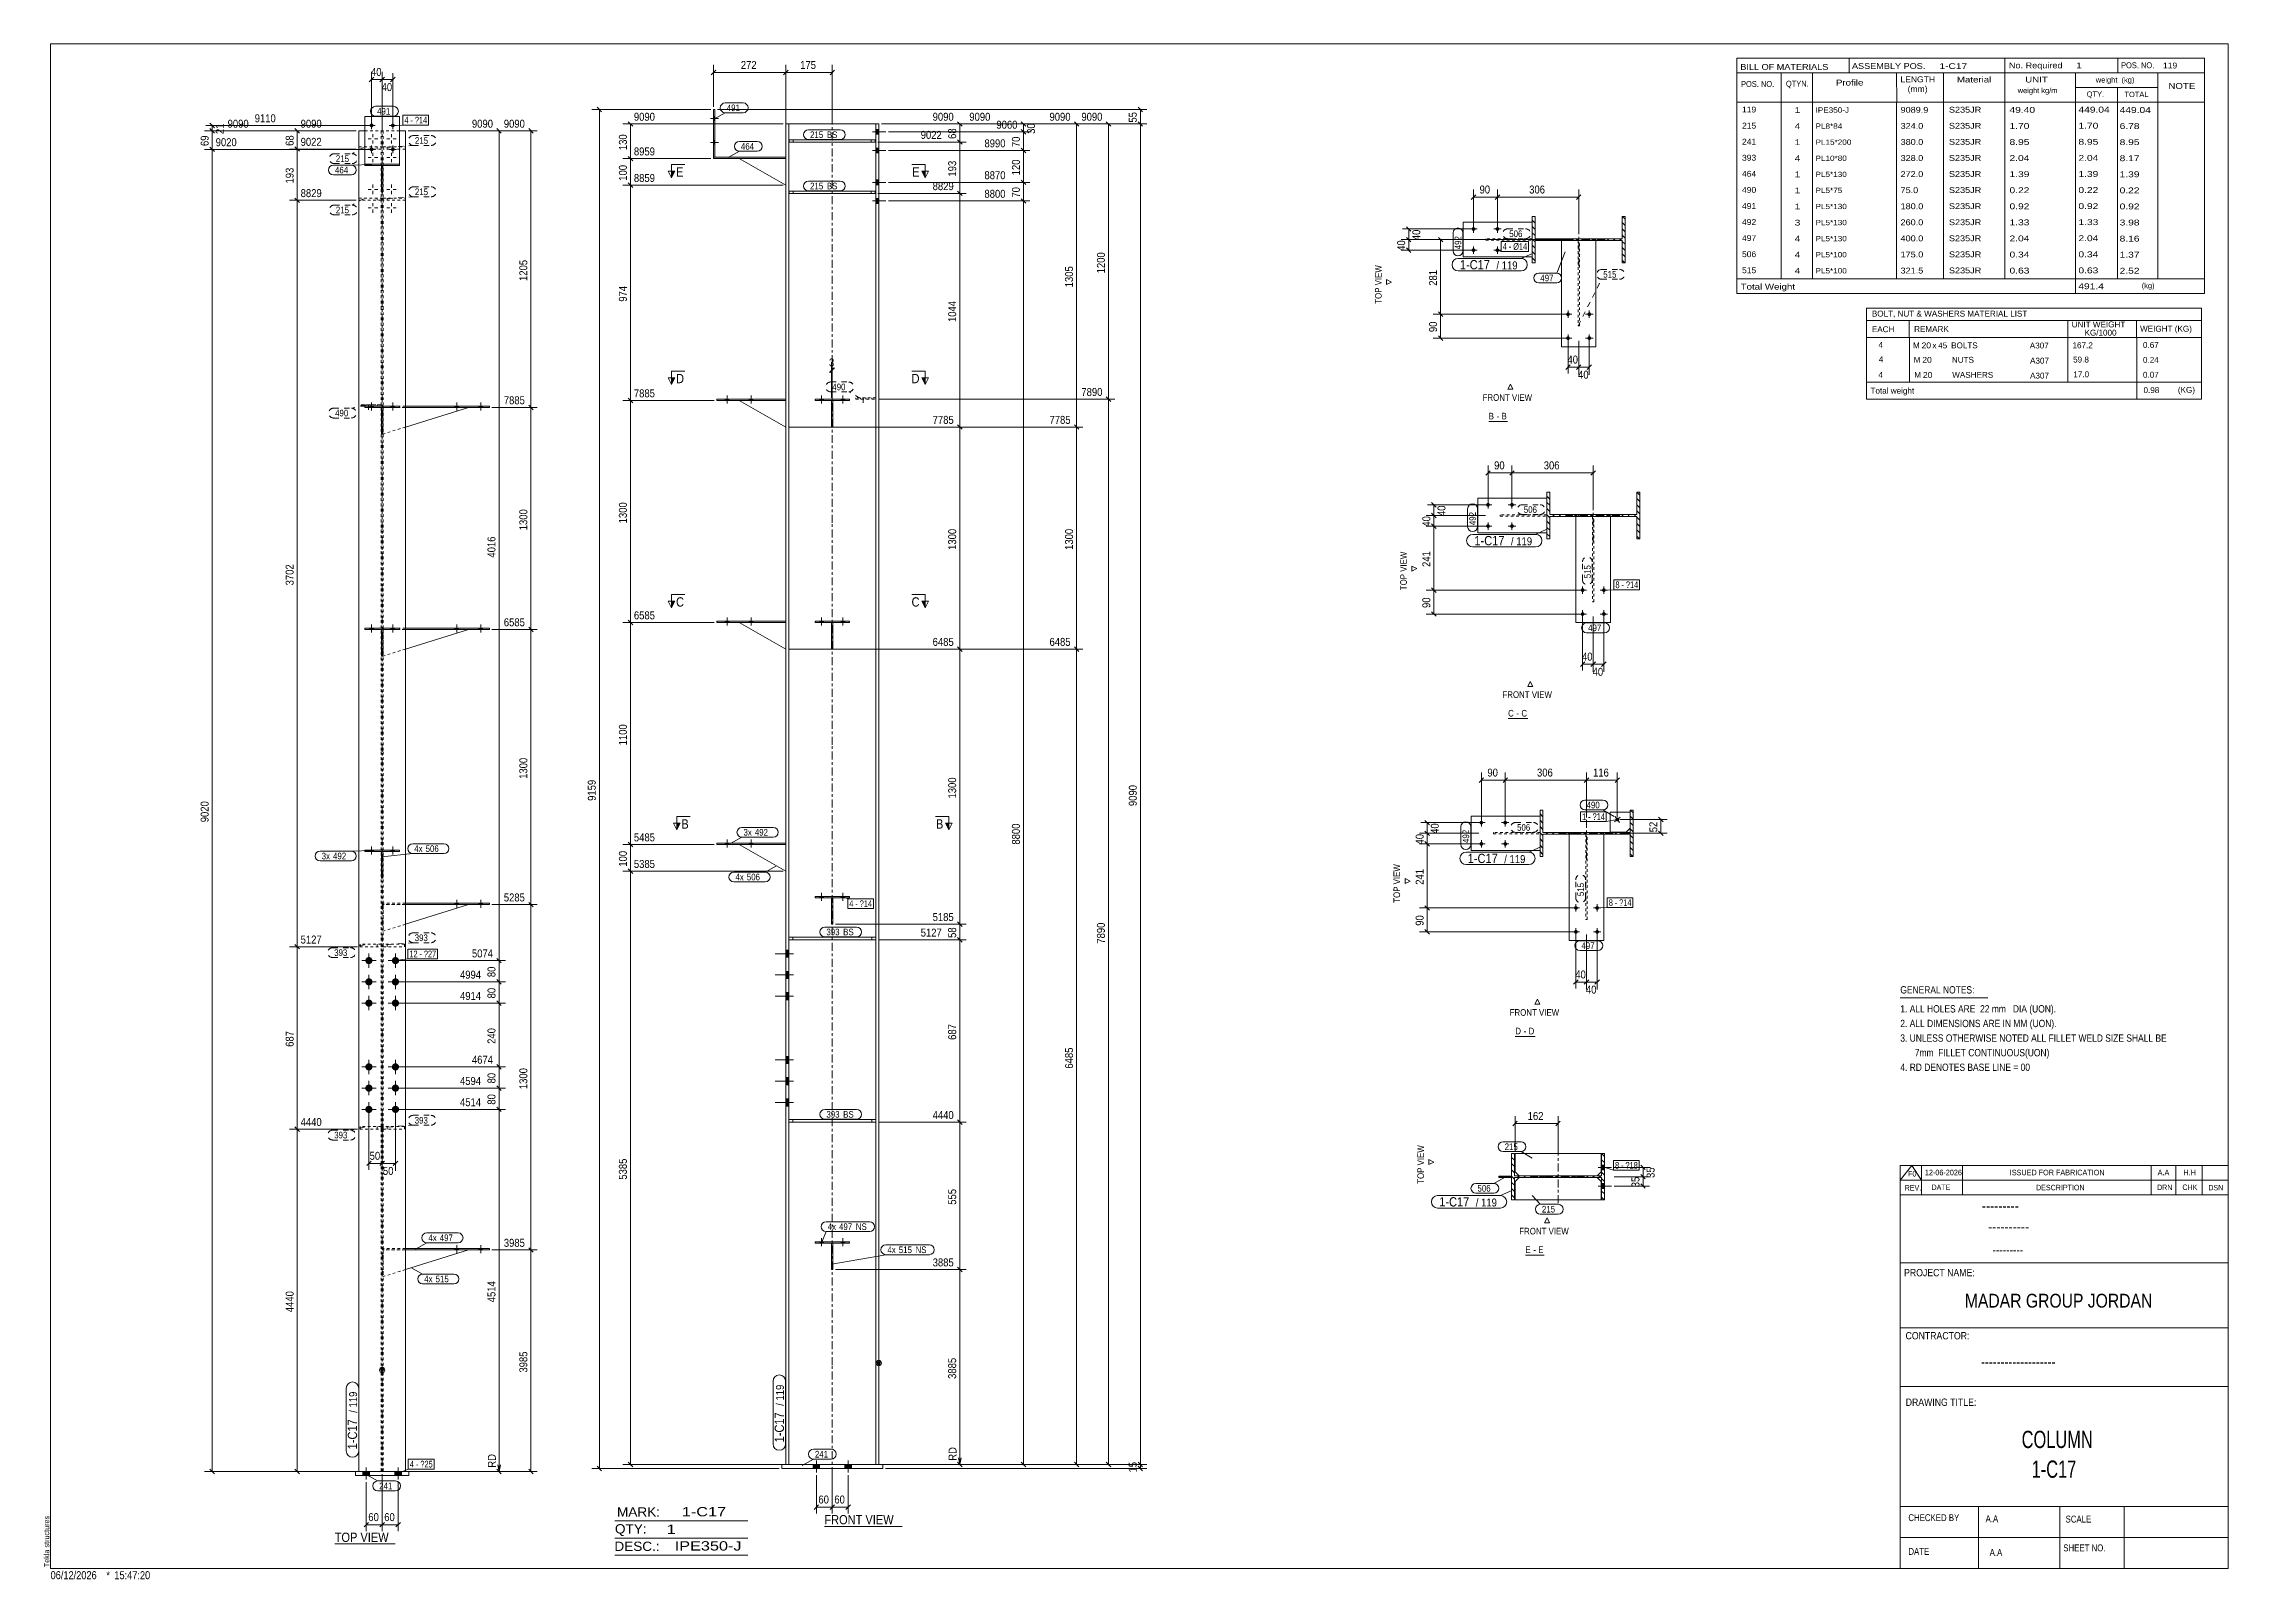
# Model space of a CAD drawing. Header units: millimetres. Extents: x 2 to 825, y 1 to 579.
import ezdxf

# ---------------------------------------------------------------- set-up
doc = ezdxf.new("R2010")
doc.units = ezdxf.units.MM
for name, pattern in [('XKITLINE00', [0]), ('XKITLINE01', [4, 1, -1, 1, -1]), ('XKITLINE02', [4, 2, -2]), ('XKITLINE03', [6, 3, -1, 1, -1])]:
    doc.linetypes.add(name, pattern=pattern)
for name, color, linetype, lineweight in [('Bolt', 3, 'Continuous', 0), ('BoltMark', 7, 'Continuous', 0), ('Dimensions', 7, 'Continuous', 0), ('DrawingSheet', 5, 'Continuous', 0), ('OtherObjectType', 7, 'Continuous', 0), ('Part', 2, 'Continuous', 0), ('PartMark', 7, 'Continuous', 0), ('Section', 6, 'Continuous', 0)]:
    doc.layers.add(name, color=color, linetype=linetype, lineweight=lineweight)
doc.styles.add('@ARIAL_UNICODE_MS_BOLD', font='ARIAL.TTF')
doc.styles.add('ARIAL', font='ARIAL.TTF')
doc.styles.add('ARIAL_NARROW', font='ARIALN.TTF')
doc.styles.add('COMIC_SANS_MS_BOLD', font='COMICBD.TTF')
doc.styles.add('SWIS721_EX_BT', font='ARIAL.TTF')
doc.styles.add('SWISSE', font='ARIAL.TTF')

# ---------------------------------------------------------------- blocks, each defined once
blk = doc.blocks.new('*A1')
at = {"layer": 'Part', "color": 7, "linetype": 'XKITLINE00', "lineweight": 0}
for p, q in [((569.47, 407.61), (568.37, 408.71)), ((569.47, 405.25), (568.37, 406.35)), ((569.47, 402.89), (568.37, 403.99)), ((569.47, 409.96), (569.26, 410.17)), ((603.37, 409.07), (602.27, 410.17)), ((603.37, 406.71), (602.27, 407.81)), ((603.37, 404.35), (602.27, 405.45)), ((603.37, 402), (602.27, 403.1)), ((569.47, 400.54), (568.37, 401.64)), ((569.47, 398.18), (568.37, 399.28)), ((569.47, 395.82), (568.37, 396.92)), ((571.29, 401.07), (570.59, 401.77)), ((573.65, 401.07), (572.95, 401.77)), ((576.01, 401.07), (575.31, 401.77)), ((578.36, 401.07), (577.66, 401.77)), ((580.72, 401.07), (580.02, 401.77)), ((583.08, 401.07), (582.38, 401.77)), ((585.43, 401.07), (584.73, 401.77)), ((587.79, 401.07), (587.09, 401.77)), ((590.15, 401.07), (589.45, 401.77)), ((592.51, 401.07), (591.81, 401.77)), ((594.86, 401.07), (594.16, 401.77)), ((597.22, 401.07), (596.52, 401.77)), ((599.58, 401.07), (598.88, 401.77)), ((601.94, 401.07), (601.24, 401.77)), ((603.37, 399.64), (602.27, 400.74)), ((603.37, 397.28), (602.27, 398.38)), ((603.37, 394.92), (602.27, 396.02)), ((569.47, 393.46), (568.37, 394.56)), ((603.26, 392.67), (602.27, 393.67))]:
    blk.add_line(p, q, dxfattribs=at)
blk = doc.blocks.new('*A2')
at = {"layer": 'Part', "color": 7, "linetype": 'XKITLINE00', "lineweight": 0}
for p, q in [((566.94, 287.97), (565.84, 289.07)), ((566.94, 290.33), (566.74, 290.53)), ((600.84, 289.43), (599.74, 290.53)), ((600.84, 287.08), (599.74, 288.18)), ((566.94, 285.62), (565.84, 286.72)), ((566.94, 283.26), (565.84, 284.36)), ((566.94, 280.9), (565.84, 282)), ((568.76, 281.43), (568.06, 282.13)), ((571.12, 281.43), (570.42, 282.13)), ((573.48, 281.43), (572.78, 282.13)), ((575.84, 281.43), (575.14, 282.13)), ((578.19, 281.43), (577.49, 282.13)), ((580.55, 281.43), (579.85, 282.13)), ((582.91, 281.43), (582.21, 282.13)), ((585.26, 281.43), (584.56, 282.13)), ((587.62, 281.43), (586.92, 282.13)), ((589.98, 281.43), (589.28, 282.13)), ((592.34, 281.43), (591.64, 282.13)), ((594.69, 281.43), (593.99, 282.13)), ((597.05, 281.43), (596.35, 282.13)), ((599.41, 281.43), (598.71, 282.13)), ((600.84, 284.72), (599.74, 285.82)), ((600.84, 282.36), (599.74, 283.46)), ((600.84, 280), (599.74, 281.1)), ((566.94, 278.54), (565.84, 279.64)), ((566.94, 276.19), (565.84, 277.29)), ((566.94, 273.83), (565.84, 274.93)), ((600.84, 277.65), (599.74, 278.75)), ((600.84, 275.29), (599.74, 276.39)), ((600.74, 273.03), (599.74, 274.03))]:
    blk.add_line(p, q, dxfattribs=at)
blk = doc.blocks.new('*A3')
at = {"layer": 'Part', "color": 7, "linetype": 'XKITLINE00', "lineweight": 0}
for p, q in [((556.22, 158.69), (555.12, 159.79)), ((556.22, 156.34), (555.12, 157.44)), ((556.22, 161.05), (556.02, 161.25)), ((590.12, 160.15), (589.02, 161.25)), ((590.12, 157.8), (589.02, 158.9)), ((590.12, 155.44), (589.02, 156.54)), ((556.22, 153.98), (555.12, 155.08)), ((556.22, 151.62), (555.12, 152.72)), ((556.22, 149.27), (555.12, 150.37)), ((558.04, 152.15), (557.34, 152.85)), ((560.4, 152.15), (559.7, 152.85)), ((562.76, 152.15), (562.06, 152.85)), ((565.12, 152.15), (564.42, 152.85)), ((567.47, 152.15), (566.77, 152.85)), ((569.83, 152.15), (569.13, 152.85)), ((572.19, 152.15), (571.49, 152.85)), ((574.54, 152.15), (573.84, 152.85)), ((576.9, 152.15), (576.2, 152.85)), ((579.26, 152.15), (578.56, 152.85)), ((581.62, 152.15), (580.92, 152.85)), ((583.97, 152.15), (583.27, 152.85)), ((586.33, 152.15), (585.63, 152.85)), ((588.69, 152.15), (587.99, 152.85)), ((590.12, 153.08), (589.02, 154.18)), ((590.12, 150.73), (589.02, 151.83)), ((590.12, 148.37), (589.02, 149.47)), ((556.22, 146.91), (555.12, 148.01)), ((556.22, 144.55), (555.12, 145.65)), ((590.12, 146.01), (589.02, 147.11)), ((590.02, 143.75), (589.02, 144.75))]:
    blk.add_line(p, q, dxfattribs=at)
blk = doc.blocks.new('*A4')
at = {"layer": 'Part', "color": 7, "linetype": 'XKITLINE00', "lineweight": 0}
for p, q in [((550.53, 152.49), (550.3, 152.73)), ((550.5, 152.46), (550.3, 152.66)), ((550.47, 152.42), (550.3, 152.59)), ((550.43, 152.39), (550.3, 152.52)), ((550.4, 152.36), (550.3, 152.46)), ((550.37, 152.32), (550.3, 152.39)), ((550.33, 152.29), (550.3, 152.32)), ((550.37, 152.25), (550.33, 152.29)), ((550.57, 152.52), (550.34, 152.75)), ((550.43, 152.25), (550.37, 152.32)), ((550.6, 152.56), (550.4, 152.75)), ((550.5, 152.25), (550.4, 152.36)), ((550.57, 152.25), (550.43, 152.39)), ((550.63, 152.59), (550.47, 152.75)), ((550.63, 152.25), (550.47, 152.42)), ((550.7, 152.25), (550.5, 152.46)), ((550.77, 152.25), (550.53, 152.49)), ((550.67, 152.62), (550.54, 152.75)), ((550.84, 152.25), (550.57, 152.52)), ((550.9, 152.25), (550.6, 152.56)), ((550.7, 152.66), (550.61, 152.75)), ((550.97, 152.25), (550.63, 152.59)), ((550.74, 152.69), (550.67, 152.75)), ((551.04, 152.25), (550.67, 152.62)), ((551.11, 152.25), (550.7, 152.66)), ((550.77, 152.73), (550.74, 152.75)), ((551.17, 152.25), (550.74, 152.69)), ((551.24, 152.25), (550.77, 152.73)), ((551.31, 152.25), (550.81, 152.75)), ((551.38, 152.25), (550.88, 152.75)), ((551.44, 152.25), (550.94, 152.75)), ((551.51, 152.25), (551.01, 152.75)), ((551.58, 152.25), (551.08, 152.75)), ((551.64, 152.25), (551.14, 152.75)), ((551.71, 152.25), (551.21, 152.75)), ((551.78, 152.25), (551.28, 152.75)), ((551.85, 152.25), (551.35, 152.75)), ((551.91, 152.25), (551.41, 152.75)), ((551.98, 152.25), (551.48, 152.75)), ((552.05, 152.25), (551.55, 152.75)), ((552.12, 152.25), (551.62, 152.75)), ((552.18, 152.25), (551.68, 152.75)), ((552.25, 152.25), (551.75, 152.75)), ((552.32, 152.25), (551.82, 152.75)), ((552.39, 152.25), (551.89, 152.75)), ((552.45, 152.25), (551.95, 152.75)), ((552.52, 152.25), (552.02, 152.75)), ((552.59, 152.25), (552.09, 152.75)), ((552.66, 152.25), (552.16, 152.75)), ((552.72, 152.25), (552.22, 152.75)), ((552.79, 152.25), (552.29, 152.75)), ((552.86, 152.25), (552.36, 152.75)), ((552.92, 152.25), (552.42, 152.75)), ((552.99, 152.25), (552.49, 152.75)), ((553.06, 152.25), (552.56, 152.75)), ((553.13, 152.25), (552.63, 152.75)), ((553.19, 152.25), (552.69, 152.75)), ((553.26, 152.25), (552.76, 152.75)), ((553.33, 152.25), (552.83, 152.75)), ((553.4, 152.25), (552.9, 152.75)), ((553.46, 152.25), (552.96, 152.75)), ((553.53, 152.25), (553.03, 152.75)), ((553.6, 152.25), (553.1, 152.75)), ((553.67, 152.25), (553.17, 152.75)), ((553.73, 152.25), (553.23, 152.75)), ((553.8, 152.25), (553.3, 152.75)), ((553.87, 152.25), (553.37, 152.75)), ((553.93, 152.25), (553.43, 152.75)), ((554, 152.25), (553.5, 152.75)), ((554.07, 152.25), (553.57, 152.75)), ((554.14, 152.25), (553.64, 152.75)), ((554.2, 152.25), (553.7, 152.75)), ((554.27, 152.25), (553.77, 152.75)), ((554.34, 152.25), (553.84, 152.75)), ((554.41, 152.25), (553.91, 152.75)), ((554.47, 152.25), (553.97, 152.75)), ((554.54, 152.25), (554.04, 152.75)), ((554.61, 152.25), (554.11, 152.75)), ((554.68, 152.25), (554.18, 152.75)), ((554.74, 152.25), (554.24, 152.75)), ((554.81, 152.25), (554.31, 152.75)), ((554.88, 152.25), (554.38, 152.75)), ((554.95, 152.25), (554.45, 152.75)), ((555.01, 152.25), (554.51, 152.75)), ((555.08, 152.25), (554.58, 152.75)), ((555.12, 152.28), (554.65, 152.75)), ((555.12, 152.35), (554.71, 152.75)), ((555.12, 152.42), (554.78, 152.75)), ((555.12, 152.49), (554.85, 152.75)), ((555.12, 152.55), (554.92, 152.75)), ((555.12, 152.62), (554.98, 152.75)), ((555.12, 152.69), (555.05, 152.75))]:
    blk.add_line(p, q, dxfattribs=at)
blk = doc.blocks.new('*A5')
at = {"layer": 'Part', "color": 7, "linetype": 'XKITLINE00', "lineweight": 0}
for p, q in [((563.99, 511.45), (562.89, 512.55)), ((563.99, 509.1), (562.89, 510.2)), ((563.99, 513.81), (563.79, 514.01)), ((597.89, 512.91), (596.79, 514.01)), ((597.89, 510.56), (596.79, 511.66)), ((563.99, 506.74), (562.89, 507.84)), ((563.99, 504.38), (562.89, 505.48)), ((563.99, 502.02), (562.89, 503.12)), ((565.81, 504.91), (565.11, 505.61)), ((568.17, 504.91), (567.47, 505.61)), ((570.53, 504.91), (569.83, 505.61)), ((572.89, 504.91), (572.19, 505.61)), ((575.24, 504.91), (574.54, 505.61)), ((577.6, 504.91), (576.9, 505.61)), ((579.96, 504.91), (579.26, 505.61)), ((582.32, 504.91), (581.62, 505.61)), ((584.67, 504.91), (583.97, 505.61)), ((587.03, 504.91), (586.33, 505.61)), ((589.39, 504.91), (588.69, 505.61)), ((591.75, 504.91), (591.05, 505.61)), ((594.1, 504.91), (593.4, 505.61)), ((596.46, 504.91), (595.76, 505.61)), ((597.89, 508.2), (596.79, 509.3)), ((597.89, 505.84), (596.79, 506.94)), ((597.89, 503.48), (596.79, 504.58)), ((597.89, 501.13), (596.79, 502.23)), ((563.99, 499.67), (562.89, 500.77)), ((563.99, 497.31), (562.89, 498.41)), ((597.89, 498.77), (596.79, 499.87)), ((597.79, 496.51), (596.79, 497.51))]:
    blk.add_line(p, q, dxfattribs=at)
blk = doc.blocks.new('*A6')
at = {"layer": 'Bolt'}
for points in [[(282.93, 235.11), (281.83, 235.11), (281.83, 237.81), (282.93, 237.81)], [(282.93, 235.11), (281.83, 235.11), (281.83, 237.81), (282.93, 237.81)], [(282.93, 227.11), (281.83, 227.11), (281.83, 229.81), (282.93, 229.81)], [(282.93, 227.11), (281.83, 227.11), (281.83, 229.81), (282.93, 229.81)], [(282.93, 219.11), (281.83, 219.11), (281.83, 221.81), (282.93, 221.81)], [(282.93, 219.11), (281.83, 219.11), (281.83, 221.81), (282.93, 221.81)], [(282.93, 195.11), (281.83, 195.11), (281.83, 197.81), (282.93, 197.81)], [(282.93, 195.11), (281.83, 195.11), (281.83, 197.81), (282.93, 197.81)], [(282.93, 187.11), (281.83, 187.11), (281.83, 189.81), (282.93, 189.81)], [(282.93, 187.11), (281.83, 187.11), (281.83, 189.81), (282.93, 189.81)], [(282.93, 179.11), (281.83, 179.11), (281.83, 181.81), (282.93, 181.81)], [(282.93, 179.11), (281.83, 179.11), (281.83, 181.81), (282.93, 181.81)]]:
    blk.add_hatch(color=3, dxfattribs=at).paths.add_polyline_path(points, flags=17)
at = {"layer": 'Bolt', "color": 3, "linetype": 'XKITLINE00', "lineweight": 0}
for p, q in [((284.78, 236.46), (277.78, 236.46)), ((284.78, 236.46), (277.78, 236.46)), ((282.93, 237.81), (281.83, 237.81)), ((282.93, 237.81), (281.83, 237.81)), ((282.93, 235.11), (281.83, 235.11)), ((282.93, 235.11), (281.83, 235.11)), ((284.78, 228.46), (277.78, 228.46)), ((284.78, 228.46), (277.78, 228.46)), ((282.93, 229.81), (281.83, 229.81)), ((282.93, 229.81), (281.83, 229.81)), ((282.93, 227.11), (281.83, 227.11)), ((282.93, 227.11), (281.83, 227.11)), ((284.78, 220.46), (277.78, 220.46)), ((284.78, 220.46), (277.78, 220.46)), ((282.93, 221.81), (281.83, 221.81)), ((282.93, 221.81), (281.83, 221.81)), ((282.93, 219.11), (281.83, 219.11)), ((282.93, 219.11), (281.83, 219.11)), ((282.93, 197.81), (281.83, 197.81)), ((282.93, 197.81), (281.83, 197.81)), ((284.78, 196.46), (277.78, 196.46)), ((284.78, 196.46), (277.78, 196.46)), ((282.93, 195.11), (281.83, 195.11)), ((282.93, 195.11), (281.83, 195.11)), ((282.93, 189.81), (281.83, 189.81)), ((282.93, 189.81), (281.83, 189.81)), ((284.78, 188.46), (277.78, 188.46)), ((284.78, 188.46), (277.78, 188.46)), ((282.93, 187.11), (281.83, 187.11)), ((282.93, 187.11), (281.83, 187.11)), ((282.93, 181.81), (281.83, 181.81)), ((282.93, 181.81), (281.83, 181.81)), ((284.78, 180.46), (277.78, 180.46)), ((284.78, 180.46), (277.78, 180.46)), ((282.93, 179.11), (281.83, 179.11)), ((282.93, 179.11), (281.83, 179.11))]:
    blk.add_line(p, q, dxfattribs=at)
blk = doc.blocks.new('*A7')
at = {"layer": 'Bolt'}
for points in [[(316.83, 544.9), (315.73, 544.9), (315.73, 546.7), (316.83, 546.7)], [(316.83, 544.9), (315.73, 544.9), (315.73, 546.7), (316.83, 546.7)], [(316.83, 537.9), (315.73, 537.9), (315.73, 539.7), (316.83, 539.7)], [(316.83, 537.9), (315.73, 537.9), (315.73, 539.7), (316.83, 539.7)], [(316.83, 525.9), (315.73, 525.9), (315.73, 527.7), (316.83, 527.7)], [(316.83, 525.9), (315.73, 525.9), (315.73, 527.7), (316.83, 527.7)], [(316.83, 518.9), (315.73, 518.9), (315.73, 520.7), (316.83, 520.7)], [(316.83, 518.9), (315.73, 518.9), (315.73, 520.7), (316.83, 520.7)]]:
    blk.add_hatch(color=3, dxfattribs=at).paths.add_polyline_path(points, flags=17)
at = {"layer": 'Bolt', "color": 3, "linetype": 'XKITLINE00', "lineweight": 0}
for p, q in [((314.48, 545.8), (319.48, 545.8)), ((314.48, 545.8), (319.48, 545.8)), ((315.73, 546.7), (316.83, 546.7)), ((315.73, 546.7), (316.83, 546.7)), ((315.73, 544.9), (316.83, 544.9)), ((315.73, 544.9), (316.83, 544.9)), ((314.48, 538.8), (319.48, 538.8)), ((314.48, 538.8), (319.48, 538.8)), ((315.73, 539.7), (316.83, 539.7)), ((315.73, 539.7), (316.83, 539.7)), ((315.73, 537.9), (316.83, 537.9)), ((315.73, 537.9), (316.83, 537.9)), ((314.48, 526.8), (319.48, 526.8)), ((314.48, 526.8), (319.48, 526.8)), ((315.73, 527.7), (316.83, 527.7)), ((315.73, 527.7), (316.83, 527.7)), ((314.48, 519.8), (319.48, 519.8)), ((314.48, 519.8), (319.48, 519.8)), ((315.73, 525.9), (316.83, 525.9)), ((315.73, 525.9), (316.83, 525.9)), ((315.73, 520.7), (316.83, 520.7)), ((315.73, 520.7), (316.83, 520.7)), ((315.73, 518.9), (316.83, 518.9)), ((315.73, 518.9), (316.83, 518.9))]:
    blk.add_line(p, q, dxfattribs=at)
blk = doc.blocks.new('*A8')
at = {"layer": 'Bolt'}
for points in [[(296.03, 445.2), (296.03, 444.7), (294.63, 444.7), (294.63, 445.2)], [(296.03, 445.2), (296.03, 444.7), (294.63, 444.7), (294.63, 445.2)], [(304.03, 445.2), (304.03, 444.7), (302.63, 444.7), (302.63, 445.2)], [(304.03, 445.2), (304.03, 444.7), (302.63, 444.7), (302.63, 445.2)]]:
    blk.add_hatch(color=3, dxfattribs=at).paths.add_polyline_path(points, flags=17)
at = {"layer": 'Bolt', "color": 3, "linetype": 'XKITLINE00', "lineweight": 0}
for p, q in [((294.63, 444.7), (294.63, 445.2)), ((294.63, 444.7), (294.63, 445.2)), ((295.33, 443.54), (295.33, 446.54)), ((295.33, 443.54), (295.33, 446.54)), ((296.03, 444.7), (296.03, 445.2)), ((296.03, 444.7), (296.03, 445.2)), ((302.63, 444.7), (302.63, 445.2)), ((302.63, 444.7), (302.63, 445.2)), ((303.33, 443.54), (303.33, 446.54)), ((303.33, 443.54), (303.33, 446.54)), ((304.03, 444.7), (304.03, 445.2)), ((304.03, 444.7), (304.03, 445.2))]:
    blk.add_line(p, q, dxfattribs=at)
blk = doc.blocks.new('*A9')
at = {"layer": 'Bolt'}
for points in [[(296.03, 361.62), (296.03, 361.12), (294.63, 361.12), (294.63, 361.62)], [(296.03, 361.62), (296.03, 361.12), (294.63, 361.12), (294.63, 361.62)], [(304.03, 361.62), (304.03, 361.12), (302.63, 361.12), (302.63, 361.62)], [(304.03, 361.62), (304.03, 361.12), (302.63, 361.12), (302.63, 361.62)]]:
    blk.add_hatch(color=3, dxfattribs=at).paths.add_polyline_path(points, flags=17)
at = {"layer": 'Bolt', "color": 3, "linetype": 'XKITLINE00', "lineweight": 0}
for p, q in [((295.33, 359.96), (295.33, 362.96)), ((295.33, 359.96), (295.33, 362.96)), ((303.33, 359.96), (303.33, 362.96)), ((303.33, 359.96), (303.33, 362.96)), ((294.63, 361.12), (294.63, 361.62)), ((294.63, 361.12), (294.63, 361.62)), ((296.03, 361.12), (296.03, 361.62)), ((296.03, 361.12), (296.03, 361.62)), ((302.63, 361.12), (302.63, 361.62)), ((302.63, 361.12), (302.63, 361.62)), ((304.03, 361.12), (304.03, 361.62)), ((304.03, 361.12), (304.03, 361.62))]:
    blk.add_line(p, q, dxfattribs=at)
blk = doc.blocks.new('*A10')
at = {"layer": 'Bolt'}
for points in [[(296.03, 258.04), (296.03, 257.54), (294.63, 257.54), (294.63, 258.04)], [(296.03, 258.04), (296.03, 257.54), (294.63, 257.54), (294.63, 258.04)], [(304.03, 258.04), (304.03, 257.54), (302.63, 257.54), (302.63, 258.04)], [(304.03, 258.04), (304.03, 257.54), (302.63, 257.54), (302.63, 258.04)]]:
    blk.add_hatch(color=3, dxfattribs=at).paths.add_polyline_path(points, flags=17)
at = {"layer": 'Bolt', "color": 3, "linetype": 'XKITLINE00', "lineweight": 0}
for p, q in [((294.63, 257.54), (294.63, 258.04)), ((294.63, 257.54), (294.63, 258.04)), ((295.33, 256.38), (295.33, 259.38)), ((295.33, 256.38), (295.33, 259.38)), ((296.03, 257.54), (296.03, 258.04)), ((296.03, 257.54), (296.03, 258.04)), ((302.63, 257.54), (302.63, 258.04)), ((302.63, 257.54), (302.63, 258.04)), ((303.33, 256.38), (303.33, 259.38)), ((303.33, 256.38), (303.33, 259.38)), ((304.03, 257.54), (304.03, 258.04)), ((304.03, 257.54), (304.03, 258.04))]:
    blk.add_line(p, q, dxfattribs=at)
blk = doc.blocks.new('*A11')
at = {"layer": 'Bolt'}
for points in [[(296.03, 128.04), (296.03, 127.54), (294.63, 127.54), (294.63, 128.04)], [(296.03, 128.04), (296.03, 127.54), (294.63, 127.54), (294.63, 128.04)], [(304.03, 128.04), (304.03, 127.54), (302.63, 127.54), (302.63, 128.04)], [(304.03, 128.04), (304.03, 127.54), (302.63, 127.54), (302.63, 128.04)]]:
    blk.add_hatch(color=3, dxfattribs=at).paths.add_polyline_path(points, flags=17)
at = {"layer": 'Bolt', "color": 3, "linetype": 'XKITLINE00', "lineweight": 0}
for p, q in [((294.63, 127.54), (294.63, 128.04)), ((294.63, 127.54), (294.63, 128.04)), ((295.33, 126.38), (295.33, 129.38)), ((295.33, 126.38), (295.33, 129.38)), ((296.03, 127.54), (296.03, 128.04)), ((296.03, 127.54), (296.03, 128.04)), ((302.63, 127.54), (302.63, 128.04)), ((302.63, 127.54), (302.63, 128.04)), ((303.33, 126.38), (303.33, 129.38)), ((303.33, 126.38), (303.33, 129.38)), ((304.03, 127.54), (304.03, 128.04)), ((304.03, 127.54), (304.03, 128.04))]:
    blk.add_line(p, q, dxfattribs=at)
blk = doc.blocks.new('*A12')
at = {"layer": 'Bolt'}
for points in [[(254.63, 551.55), (255.13, 551.55), (255.13, 550.15), (254.63, 550.15)], [(254.63, 551.55), (255.13, 551.55), (255.13, 550.15), (254.63, 550.15)], [(254.63, 542.55), (255.13, 542.55), (255.13, 541.15), (254.63, 541.15)], [(254.63, 542.55), (255.13, 542.55), (255.13, 541.15), (254.63, 541.15)]]:
    blk.add_hatch(color=3, dxfattribs=at).paths.add_polyline_path(points, flags=17)
at = {"layer": 'Bolt', "color": 3, "linetype": 'XKITLINE00', "lineweight": 0}
for p, q in [((255.13, 551.55), (254.63, 551.55)), ((255.13, 551.55), (254.63, 551.55)), ((256.47, 550.85), (253.47, 550.85)), ((256.47, 550.85), (253.47, 550.85)), ((255.13, 550.15), (254.63, 550.15)), ((255.13, 550.15), (254.63, 550.15)), ((256.47, 541.85), (253.47, 541.85)), ((256.47, 541.85), (253.47, 541.85)), ((255.13, 542.55), (254.63, 542.55)), ((255.13, 542.55), (254.63, 542.55)), ((255.13, 541.15), (254.63, 541.15)), ((255.13, 541.15), (254.63, 541.15))]:
    blk.add_line(p, q, dxfattribs=at)
blk = doc.blocks.new('*A13')
at = {"layer": 'Bolt'}
for points in [[(259.03, 277.54), (259.03, 278.04), (260.43, 278.04), (260.43, 277.54)], [(259.03, 277.54), (259.03, 278.04), (260.43, 278.04), (260.43, 277.54)], [(268.03, 277.54), (268.03, 278.04), (269.43, 278.04), (269.43, 277.54)], [(268.03, 277.54), (268.03, 278.04), (269.43, 278.04), (269.43, 277.54)]]:
    blk.add_hatch(color=3, dxfattribs=at).paths.add_polyline_path(points, flags=17)
at = {"layer": 'Bolt', "color": 3, "linetype": 'XKITLINE00', "lineweight": 0}
for p, q in [((259.03, 277.54), (259.03, 278.04)), ((259.03, 277.54), (259.03, 278.04)), ((259.73, 276.38), (259.73, 279.38)), ((259.73, 276.38), (259.73, 279.38)), ((260.43, 277.54), (260.43, 278.04)), ((260.43, 277.54), (260.43, 278.04)), ((268.03, 277.54), (268.03, 278.04)), ((268.03, 277.54), (268.03, 278.04)), ((268.73, 276.38), (268.73, 279.38)), ((268.73, 276.38), (268.73, 279.38)), ((269.43, 277.54), (269.43, 278.04)), ((269.43, 277.54), (269.43, 278.04))]:
    blk.add_line(p, q, dxfattribs=at)
blk = doc.blocks.new('*A14')
at = {"layer": 'Bolt'}
for points in [[(259.03, 361.12), (259.03, 361.62), (260.43, 361.62), (260.43, 361.12)], [(259.03, 361.12), (259.03, 361.62), (260.43, 361.62), (260.43, 361.12)], [(268.03, 361.12), (268.03, 361.62), (269.43, 361.62), (269.43, 361.12)], [(268.03, 361.12), (268.03, 361.62), (269.43, 361.62), (269.43, 361.12)]]:
    blk.add_hatch(color=3, dxfattribs=at).paths.add_polyline_path(points, flags=17)
at = {"layer": 'Bolt', "color": 3, "linetype": 'XKITLINE00', "lineweight": 0}
for p, q in [((259.73, 359.96), (259.73, 362.96)), ((259.73, 359.96), (259.73, 362.96)), ((268.73, 359.96), (268.73, 362.96)), ((268.73, 359.96), (268.73, 362.96)), ((259.03, 361.12), (259.03, 361.62)), ((259.03, 361.12), (259.03, 361.62)), ((260.43, 361.12), (260.43, 361.62)), ((260.43, 361.12), (260.43, 361.62)), ((268.03, 361.12), (268.03, 361.62)), ((268.03, 361.12), (268.03, 361.62)), ((269.43, 361.12), (269.43, 361.62)), ((269.43, 361.12), (269.43, 361.62))]:
    blk.add_line(p, q, dxfattribs=at)
blk = doc.blocks.new('*A15')
at = {"layer": 'Bolt', "color": 3, "linetype": 'XKITLINE02', "lineweight": 0}
for p, q in [((309.95, 445.2), (309.95, 445.7)), ((310.93, 443.85), (310.93, 446.85)), ((311.91, 445.2), (311.91, 445.7))]:
    blk.add_line(p, q, dxfattribs=at)
blk = doc.blocks.new('*A16')
at = {"layer": 'Bolt'}
for points in [[(259.03, 444.7), (259.03, 445.2), (260.43, 445.2), (260.43, 444.7)], [(259.03, 444.7), (259.03, 445.2), (260.43, 445.2), (260.43, 444.7)], [(268.03, 444.7), (268.03, 445.2), (269.43, 445.2), (269.43, 444.7)], [(268.03, 444.7), (268.03, 445.2), (269.43, 445.2), (269.43, 444.7)]]:
    blk.add_hatch(color=3, dxfattribs=at).paths.add_polyline_path(points, flags=17)
at = {"layer": 'Bolt', "color": 3, "linetype": 'XKITLINE00', "lineweight": 0}
for p, q in [((259.03, 444.7), (259.03, 445.2)), ((259.03, 444.7), (259.03, 445.2)), ((259.73, 443.54), (259.73, 446.54)), ((259.73, 443.54), (259.73, 446.54)), ((260.43, 444.7), (260.43, 445.2)), ((260.43, 444.7), (260.43, 445.2)), ((268.03, 444.7), (268.03, 445.2)), ((268.03, 444.7), (268.03, 445.2)), ((268.73, 443.54), (268.73, 446.54)), ((268.73, 443.54), (268.73, 446.54)), ((269.43, 444.7), (269.43, 445.2)), ((269.43, 444.7), (269.43, 445.2))]:
    blk.add_line(p, q, dxfattribs=at)
blk = doc.blocks.new('*A17')
at = {"layer": 'Bolt'}
for points in [[(294.58, 44.14), (294.58, 42.64), (292.08, 42.64), (292.08, 44.14)], [(294.58, 44.14), (294.58, 42.64), (292.08, 42.64), (292.08, 44.14)], [(306.58, 44.14), (306.58, 42.64), (304.08, 42.64), (304.08, 44.14)], [(306.58, 44.14), (306.58, 42.64), (304.08, 42.64), (304.08, 44.14)]]:
    blk.add_hatch(color=3, dxfattribs=at).paths.add_polyline_path(points, flags=17)
at = {"layer": 'Bolt', "color": 3, "linetype": 'XKITLINE00', "lineweight": 0}
for p, q in [((292.08, 44.14), (292.08, 42.64)), ((292.08, 44.14), (292.08, 42.64)), ((293.33, 45.64), (293.33, 41.14)), ((293.33, 45.64), (293.33, 41.14)), ((294.58, 44.14), (294.58, 42.64)), ((294.58, 44.14), (294.58, 42.64)), ((304.08, 44.14), (304.08, 42.64)), ((304.08, 44.14), (304.08, 42.64)), ((305.33, 45.64), (305.33, 41.14)), ((305.33, 45.64), (305.33, 41.14)), ((306.58, 44.14), (306.58, 42.64)), ((306.58, 44.14), (306.58, 42.64))]:
    blk.add_line(p, q, dxfattribs=at)
blk = doc.blocks.new('*A18')
at = {"layer": 'Part'}
blk.add_hatch(color=2, dxfattribs=at).paths.add_polyline_path([(316.03, 82.85), (317.63, 82.85), (316.83, 81.45)], flags=17)
at = {"layer": 'Part', "color": 7, "linetype": 'XKITLINE03', "lineweight": 0}
for p, q in [((299.33, 482.6), (299.33, 558.8)), ((299.33, 398.7), (299.33, 482.5)), ((299.33, 315.12), (299.33, 398.6)), ((299.33, 81.54), (299.33, 315.02)), ((299.33, 34.14), (299.33, 81.44))]:
    blk.add_line(p, q, dxfattribs=at)
at = {"layer": 'Part', "color": 2, "linetype": 'XKITLINE00', "lineweight": 0}
for p, q in [((281.83, 482.6), (281.83, 548.8)), ((281.83, 548.8), (316.83, 548.8)), ((282.93, 548.8), (282.93, 482.6)), ((315.73, 548.8), (315.73, 482.6)), ((316.83, 548.8), (316.83, 482.6)), ((281.83, 398.7), (281.83, 482.5)), ((282.93, 482.5), (282.93, 398.7)), ((315.73, 482.5), (315.73, 398.7)), ((316.83, 482.5), (316.83, 398.7)), ((281.83, 315.12), (281.83, 398.6)), ((282.93, 398.6), (282.93, 315.12)), ((315.73, 398.6), (315.73, 315.12)), ((316.83, 398.6), (316.83, 315.12)), ((281.83, 81.54), (281.83, 315.02)), ((282.93, 315.02), (282.93, 81.54)), ((315.73, 315.02), (315.73, 81.54)), ((316.83, 315.02), (316.83, 81.54)), ((316.83, 81.45), (316.03, 82.85)), ((316.03, 82.85), (317.63, 82.85)), ((317.63, 82.85), (316.83, 81.45)), ((281.83, 44.14), (281.83, 81.44)), ((282.93, 81.44), (282.93, 44.14)), ((315.73, 81.44), (315.73, 44.14)), ((316.83, 81.44), (316.83, 44.14))]:
    blk.add_line(p, q, dxfattribs=at)
at = {"layer": 'Part', "color": 7, "linetype": 'XKITLINE01', "lineweight": 0}
blk.add_line((316.83, 44.14), (281.83, 44.14), dxfattribs=at)
at = {"layer": 'Part', "color": 2, "linetype": 'XKITLINE00', "lineweight": 0}
blk.add_circle((316.83, 82.35), 1, dxfattribs=at)
blk = doc.blocks.new('*A19')
at = {"layer": 'Part', "color": 2, "linetype": 'XKITLINE00', "lineweight": 0}
for p, q in [((299.08, 434.7), (299.08, 444.7)), ((299.58, 434.7), (299.58, 444.7)), ((299.08, 434.7), (299.58, 434.7))]:
    blk.add_line(p, q, dxfattribs=at)
at = {"layer": 'Part', "color": 7, "linetype": 'XKITLINE01', "lineweight": 0}
for p, q in [((299.08, 444.7), (299.58, 444.7)), ((299.58, 444.7), (299.08, 444.7))]:
    blk.add_line(p, q, dxfattribs=at)
blk = doc.blocks.new('*A20')
at = {"layer": 'Part', "color": 2, "linetype": 'XKITLINE00', "lineweight": 0}
for p, q in [((292.83, 445.2), (305.83, 445.2)), ((292.83, 445.2), (292.83, 444.7)), ((292.83, 444.7), (305.83, 444.7)), ((305.83, 445.2), (305.83, 444.7))]:
    blk.add_line(p, q, dxfattribs=at)
blk = doc.blocks.new('*A21')
at = {"layer": 'Part', "color": 2, "linetype": 'XKITLINE00', "lineweight": 0}
for p, q in [((299.08, 351.12), (299.08, 361.12)), ((299.58, 351.12), (299.58, 361.12)), ((299.08, 351.12), (299.58, 351.12))]:
    blk.add_line(p, q, dxfattribs=at)
at = {"layer": 'Part', "color": 7, "linetype": 'XKITLINE01', "lineweight": 0}
for p, q in [((299.08, 361.12), (299.58, 361.12)), ((299.58, 361.12), (299.08, 361.12))]:
    blk.add_line(p, q, dxfattribs=at)
blk = doc.blocks.new('*A22')
at = {"layer": 'Part', "color": 2, "linetype": 'XKITLINE00', "lineweight": 0}
for p, q in [((292.83, 361.62), (305.83, 361.62)), ((292.83, 361.62), (292.83, 361.12)), ((292.83, 361.12), (305.83, 361.12)), ((305.83, 361.62), (305.83, 361.12))]:
    blk.add_line(p, q, dxfattribs=at)
blk = doc.blocks.new('*A23')
at = {"layer": 'Part', "color": 2, "linetype": 'XKITLINE00', "lineweight": 0}
for p, q in [((299.08, 247.54), (299.08, 257.54)), ((299.58, 247.54), (299.58, 257.54)), ((299.08, 247.54), (299.58, 247.54))]:
    blk.add_line(p, q, dxfattribs=at)
at = {"layer": 'Part', "color": 7, "linetype": 'XKITLINE01', "lineweight": 0}
for p, q in [((299.08, 257.54), (299.58, 257.54)), ((299.58, 257.54), (299.08, 257.54))]:
    blk.add_line(p, q, dxfattribs=at)
blk = doc.blocks.new('*A24')
at = {"layer": 'Part', "color": 2, "linetype": 'XKITLINE00', "lineweight": 0}
for p, q in [((292.83, 258.04), (305.83, 258.04)), ((292.83, 258.04), (292.83, 257.54)), ((292.83, 257.54), (305.83, 257.54)), ((305.83, 258.04), (305.83, 257.54))]:
    blk.add_line(p, q, dxfattribs=at)
blk = doc.blocks.new('*A25')
at = {"layer": 'Part', "color": 2, "linetype": 'XKITLINE00', "lineweight": 0}
for p, q in [((292.83, 128.04), (305.83, 128.04)), ((292.83, 128.04), (292.83, 127.54)), ((292.83, 127.54), (305.83, 127.54)), ((305.83, 128.04), (305.83, 127.54))]:
    blk.add_line(p, q, dxfattribs=at)
blk = doc.blocks.new('*A26')
at = {"layer": 'Part', "color": 2, "linetype": 'XKITLINE00', "lineweight": 0}
for p, q in [((299.08, 117.54), (299.08, 127.54)), ((299.58, 117.54), (299.58, 127.54)), ((299.08, 117.54), (299.58, 117.54))]:
    blk.add_line(p, q, dxfattribs=at)
at = {"layer": 'Part', "color": 7, "linetype": 'XKITLINE01', "lineweight": 0}
for p, q in [((299.08, 127.54), (299.58, 127.54)), ((299.58, 127.54), (299.08, 127.54))]:
    blk.add_line(p, q, dxfattribs=at)
blk = doc.blocks.new('*A27')
at = {"layer": 'Part', "color": 2, "linetype": 'XKITLINE00', "lineweight": 0}
for p, q in [((254.63, 554.25), (254.63, 536.25)), ((255.13, 554.25), (254.63, 554.25)), ((255.13, 554.25), (255.13, 536.25)), ((254.63, 536.25), (255.13, 536.25))]:
    blk.add_line(p, q, dxfattribs=at)
blk = doc.blocks.new('*A28')
at = {"layer": 'Part', "color": 2, "linetype": 'XKITLINE00', "lineweight": 0}
for p, q in [((255.83, 277.54), (255.83, 278.04)), ((255.83, 278.04), (281.83, 278.04)), ((255.83, 277.54), (281.83, 277.54))]:
    blk.add_line(p, q, dxfattribs=at)
at = {"layer": 'Part', "color": 7, "linetype": 'XKITLINE01', "lineweight": 0}
blk.add_line((281.83, 278.04), (281.83, 277.54), dxfattribs=at)
blk = doc.blocks.new('*A29')
at = {"layer": 'Part', "color": 2, "linetype": 'XKITLINE00', "lineweight": 0}
blk.add_line((281.83, 267.54), (264.33, 277.54), dxfattribs=at)
at = {"layer": 'Part', "color": 7, "linetype": 'XKITLINE01', "lineweight": 0}
for p, q in [((264.33, 277.54), (281.83, 277.54)), ((281.83, 277.54), (281.83, 267.54))]:
    blk.add_line(p, q, dxfattribs=at)
blk = doc.blocks.new('*A30')
at = {"layer": 'Part', "color": 2, "linetype": 'XKITLINE00', "lineweight": 0}
blk.add_line((281.83, 351.12), (264.33, 361.12), dxfattribs=at)
at = {"layer": 'Part', "color": 7, "linetype": 'XKITLINE01', "lineweight": 0}
for p, q in [((264.33, 361.12), (281.83, 361.12)), ((281.83, 361.12), (281.83, 351.12))]:
    blk.add_line(p, q, dxfattribs=at)
blk = doc.blocks.new('*A31')
at = {"layer": 'Part', "color": 2, "linetype": 'XKITLINE00', "lineweight": 0}
for p, q in [((255.83, 361.12), (255.83, 361.62)), ((255.83, 361.62), (281.83, 361.62)), ((255.83, 361.12), (281.83, 361.12))]:
    blk.add_line(p, q, dxfattribs=at)
at = {"layer": 'Part', "color": 7, "linetype": 'XKITLINE01', "lineweight": 0}
blk.add_line((281.83, 361.62), (281.83, 361.12), dxfattribs=at)
blk = doc.blocks.new('*A32')
at = {"layer": 'Part', "color": 2, "linetype": 'XKITLINE00', "lineweight": 0}
blk.add_line((281.83, 525.75), (264.33, 535.75), dxfattribs=at)
at = {"layer": 'Part', "color": 7, "linetype": 'XKITLINE01', "lineweight": 0}
for p, q in [((264.33, 535.75), (281.83, 535.75)), ((281.83, 535.75), (281.83, 525.75))]:
    blk.add_line(p, q, dxfattribs=at)
blk = doc.blocks.new('*A33')
at = {"layer": 'Part', "color": 2, "linetype": 'XKITLINE00', "lineweight": 0}
for p, q in [((254.63, 535.75), (254.63, 536.25)), ((254.63, 536.25), (281.83, 536.25)), ((254.63, 535.75), (281.83, 535.75))]:
    blk.add_line(p, q, dxfattribs=at)
at = {"layer": 'Part', "color": 7, "linetype": 'XKITLINE01', "lineweight": 0}
blk.add_line((281.83, 536.25), (281.83, 535.75), dxfattribs=at)
blk = doc.blocks.new('*A34')
at = {"layer": 'Part', "color": 7, "linetype": 'XKITLINE01', "lineweight": 0}
for p, q in [((315.73, 445.7), (308.23, 445.7)), ((308.23, 445.7), (308.23, 445.2)), ((308.23, 445.2), (315.73, 445.2)), ((314.23, 445.2), (314.23, 445.7)), ((315.73, 445.2), (315.73, 445.7))]:
    blk.add_line(p, q, dxfattribs=at)
blk = doc.blocks.new('*A35')
at = {"layer": 'Part', "color": 2, "linetype": 'XKITLINE00', "lineweight": 0}
for p, q in [((255.83, 444.7), (255.83, 445.2)), ((255.83, 445.2), (281.83, 445.2)), ((255.83, 444.7), (281.83, 444.7))]:
    blk.add_line(p, q, dxfattribs=at)
at = {"layer": 'Part', "color": 7, "linetype": 'XKITLINE01', "lineweight": 0}
blk.add_line((281.83, 445.2), (281.83, 444.7), dxfattribs=at)
blk = doc.blocks.new('*A36')
at = {"layer": 'Part', "color": 2, "linetype": 'XKITLINE00', "lineweight": 0}
blk.add_line((281.83, 434.7), (264.33, 444.7), dxfattribs=at)
at = {"layer": 'Part', "color": 7, "linetype": 'XKITLINE01', "lineweight": 0}
for p, q in [((264.33, 444.7), (281.83, 444.7)), ((281.83, 444.7), (281.83, 434.7))]:
    blk.add_line(p, q, dxfattribs=at)
blk = doc.blocks.new('*A37')
at = {"layer": 'Part', "color": 2, "linetype": 'XKITLINE00', "lineweight": 0}
for p, q in [((315.73, 174.01), (282.93, 174.01)), ((315.73, 173.01), (282.93, 173.01))]:
    blk.add_line(p, q, dxfattribs=at)
at = {"layer": 'Part', "color": 7, "linetype": 'XKITLINE01', "lineweight": 0}
for p, q in [((282.93, 173.01), (282.93, 174.01)), ((284.43, 173.01), (284.43, 174.01)), ((314.23, 173.01), (314.23, 174.01)), ((315.73, 173.01), (315.73, 174.01))]:
    blk.add_line(p, q, dxfattribs=at)
blk = doc.blocks.new('*A38')
at = {"layer": 'Part', "color": 2, "linetype": 'XKITLINE00', "lineweight": 0}
for p, q in [((315.73, 242.69), (282.93, 242.69)), ((315.73, 241.69), (282.93, 241.69))]:
    blk.add_line(p, q, dxfattribs=at)
at = {"layer": 'Part', "color": 7, "linetype": 'XKITLINE01', "lineweight": 0}
for p, q in [((282.93, 241.69), (282.93, 242.69)), ((284.43, 241.69), (284.43, 242.69)), ((314.23, 241.69), (314.23, 242.69)), ((315.73, 241.69), (315.73, 242.69))]:
    blk.add_line(p, q, dxfattribs=at)
blk = doc.blocks.new('*A39')
at = {"layer": 'Part', "color": 7, "linetype": 'XKITLINE01', "lineweight": 0}
for p, q in [((315.73, 242.69), (282.93, 242.69)), ((282.93, 242.69), (282.93, 241.69)), ((315.73, 241.69), (282.93, 241.69)), ((284.43, 241.69), (284.43, 242.69)), ((314.23, 241.69), (314.23, 242.69)), ((315.73, 241.69), (315.73, 242.69))]:
    blk.add_line(p, q, dxfattribs=at)
blk = doc.blocks.new('*A40')
at = {"layer": 'Part', "color": 7, "linetype": 'XKITLINE01', "lineweight": 0}
for p, q in [((315.73, 174.01), (282.93, 174.01)), ((282.93, 174.01), (282.93, 173.01)), ((315.73, 173.01), (282.93, 173.01)), ((284.43, 173.01), (284.43, 174.01)), ((314.23, 173.01), (314.23, 174.01)), ((315.73, 173.01), (315.73, 174.01))]:
    blk.add_line(p, q, dxfattribs=at)
blk = doc.blocks.new('*A41')
at = {"layer": 'Part', "color": 7, "linetype": 'XKITLINE01', "lineweight": 0}
for p, q in [((315.53, 542.78), (283.13, 542.78)), ((283.13, 541.98), (283.13, 542.78)), ((283.13, 541.98), (315.53, 541.98)), ((284.63, 541.98), (284.63, 542.78)), ((314.03, 541.98), (314.03, 542.78)), ((315.53, 541.98), (315.53, 542.78))]:
    blk.add_line(p, q, dxfattribs=at)
blk = doc.blocks.new('*A42')
at = {"layer": 'Part', "color": 7, "linetype": 'XKITLINE01', "lineweight": 0}
for p, q in [((315.53, 523.47), (283.13, 523.47)), ((283.13, 522.67), (283.13, 523.47)), ((283.13, 522.67), (315.53, 522.67)), ((284.63, 522.67), (284.63, 523.47)), ((314.03, 522.67), (314.03, 523.47)), ((315.53, 522.67), (315.53, 523.47))]:
    blk.add_line(p, q, dxfattribs=at)
blk = doc.blocks.new('*A43')
at = {"layer": 'Part', "color": 2, "linetype": 'XKITLINE00', "lineweight": 0}
for p, q in [((283.13, 522.67), (283.13, 523.47)), ((283.13, 523.47), (315.53, 523.47)), ((315.53, 522.67), (283.13, 522.67)), ((315.53, 523.47), (315.53, 522.67))]:
    blk.add_line(p, q, dxfattribs=at)
at = {"layer": 'Part', "color": 7, "linetype": 'XKITLINE01', "lineweight": 0}
for p, q in [((284.63, 522.67), (284.63, 523.47)), ((314.03, 522.67), (314.03, 523.47))]:
    blk.add_line(p, q, dxfattribs=at)
blk = doc.blocks.new('*A44')
at = {"layer": 'Part', "color": 2, "linetype": 'XKITLINE00', "lineweight": 0}
for p, q in [((318.33, 44.14), (280.33, 44.14)), ((280.33, 44.14), (280.33, 42.64)), ((318.33, 42.64), (280.33, 42.64)), ((318.33, 44.14), (318.33, 42.64))]:
    blk.add_line(p, q, dxfattribs=at)
blk = doc.blocks.new('*A45')
at = {"layer": 'Part', "color": 2, "linetype": 'XKITLINE00', "lineweight": 0}
for p, q in [((283.13, 541.98), (283.13, 542.78)), ((283.13, 542.78), (315.53, 542.78)), ((315.53, 541.98), (283.13, 541.98)), ((315.53, 542.78), (315.53, 541.98))]:
    blk.add_line(p, q, dxfattribs=at)
at = {"layer": 'Part', "color": 7, "linetype": 'XKITLINE01', "lineweight": 0}
for p, q in [((284.63, 541.98), (284.63, 542.78)), ((314.03, 541.98), (314.03, 542.78))]:
    blk.add_line(p, q, dxfattribs=at)
blk = doc.blocks.new('*A46')
at = {"layer": 'Bolt'}
for points in [[(123.51, 233.88), (123.51, 233.91), (123.51, 233.95), (123.51, 233.98), (123.51, 234.01), (123.52, 234.04), (123.52, 234.08), (123.53, 234.11), (123.54, 234.14), (123.55, 234.17), (123.55, 234.21), (123.56, 234.24), (123.57, 234.27), (123.58, 234.3), (123.6, 234.33), (123.61, 234.36), (123.62, 234.39), (123.63, 234.42), (123.65, 234.45), (123.66, 234.48), (123.68, 234.51), (123.7, 234.54), (123.71, 234.57), (123.73, 234.6), (123.75, 234.62), (123.77, 234.65), (123.79, 234.68), (123.81, 234.7), (123.83, 234.73), (123.85, 234.75), (123.88, 234.78), (123.9, 234.8), (123.92, 234.82), (123.95, 234.85), (123.97, 234.87), (124, 234.89), (124.02, 234.91), (124.05, 234.93), (124.08, 234.95), (124.1, 234.97), (124.13, 234.99), (124.16, 235), (124.19, 235.02), (124.22, 235.04), (124.25, 235.05), (124.28, 235.07), (124.31, 235.08), (124.34, 235.09), (124.37, 235.11), (124.4, 235.12), (124.43, 235.13), (124.46, 235.14), (124.49, 235.15), (124.53, 235.16), (124.56, 235.16), (124.59, 235.17), (124.62, 235.18), (124.66, 235.18), (124.69, 235.19), (124.72, 235.19), (124.76, 235.19), (124.79, 235.19), (124.82, 235.2), (124.85, 235.2), (124.89, 235.2), (124.92, 235.19), (124.95, 235.19), (124.99, 235.19), (125.02, 235.19), (125.05, 235.18), (125.09, 235.18), (125.12, 235.17), (125.15, 235.16), (125.18, 235.16), (125.21, 235.15), (125.25, 235.14), (125.28, 235.13), (125.31, 235.12), (125.34, 235.11), (125.37, 235.09), (125.4, 235.08), (125.43, 235.07), (125.46, 235.05), (125.49, 235.04), (125.52, 235.02), (125.55, 235), (125.58, 234.99), (125.6, 234.97), (125.63, 234.95), (125.66, 234.93), (125.69, 234.91), (125.71, 234.89), (125.74, 234.87), (125.76, 234.85), (125.79, 234.82), (125.81, 234.8), (125.83, 234.78), (125.86, 234.75), (125.88, 234.73), (125.9, 234.7), (125.92, 234.68), (125.94, 234.65), (125.96, 234.62), (125.98, 234.6), (126, 234.57), (126.01, 234.54), (126.03, 234.51), (126.05, 234.48), (126.06, 234.45), (126.08, 234.42), (126.09, 234.39), (126.1, 234.36), (126.11, 234.33), (126.13, 234.3), (126.14, 234.27), (126.15, 234.24), (126.16, 234.21), (126.16, 234.17), (126.17, 234.14), (126.18, 234.11), (126.18, 234.08), (126.19, 234.04), (126.19, 234.01), (126.2, 233.98), (126.2, 233.95), (126.2, 233.91), (126.2, 233.88), (126.2, 233.85), (126.2, 233.81), (126.2, 233.78), (126.2, 233.75), (126.2, 233.71), (126.19, 233.68), (126.19, 233.65), (126.18, 233.62), (126.18, 233.58), (126.17, 233.55), (126.16, 233.52), (126.16, 233.49), (126.15, 233.45), (126.14, 233.42), (126.13, 233.39), (126.11, 233.36), (126.1, 233.33), (126.09, 233.3), (126.08, 233.27), (126.06, 233.24), (126.05, 233.21), (126.03, 233.18), (126.01, 233.15), (126, 233.12), (125.98, 233.1), (125.96, 233.07), (125.94, 233.04), (125.92, 233.02), (125.9, 232.99), (125.88, 232.96), (125.86, 232.94), (125.83, 232.92), (125.81, 232.89), (125.79, 232.87), (125.76, 232.85), (125.74, 232.82), (125.71, 232.8), (125.69, 232.78), (125.66, 232.76), (125.63, 232.74), (125.6, 232.72), (125.58, 232.71), (125.55, 232.69), (125.52, 232.67), (125.49, 232.66), (125.46, 232.64), (125.43, 232.63), (125.4, 232.61), (125.37, 232.6), (125.34, 232.59), (125.31, 232.58), (125.28, 232.56), (125.25, 232.55), (125.21, 232.55), (125.18, 232.54), (125.15, 232.53), (125.12, 232.52), (125.09, 232.52), (125.05, 232.51), (125.02, 232.51), (124.99, 232.5), (124.95, 232.5), (124.92, 232.5), (124.89, 232.5), (124.85, 232.5), (124.82, 232.5), (124.79, 232.5), (124.76, 232.5), (124.72, 232.5), (124.69, 232.51), (124.66, 232.51), (124.62, 232.52), (124.59, 232.52), (124.56, 232.53), (124.53, 232.54), (124.49, 232.55), (124.46, 232.55), (124.43, 232.56), (124.4, 232.58), (124.37, 232.59), (124.34, 232.6), (124.31, 232.61), (124.28, 232.63), (124.25, 232.64), (124.22, 232.66), (124.19, 232.67), (124.16, 232.69), (124.13, 232.71), (124.1, 232.72), (124.08, 232.74), (124.05, 232.76), (124.02, 232.78), (124, 232.8), (123.97, 232.82), (123.95, 232.85), (123.92, 232.87), (123.9, 232.89), (123.88, 232.92), (123.85, 232.94), (123.83, 232.96), (123.81, 232.99), (123.79, 233.02), (123.77, 233.04), (123.75, 233.07), (123.73, 233.1), (123.71, 233.12), (123.7, 233.15), (123.68, 233.18), (123.66, 233.21), (123.65, 233.24), (123.63, 233.27), (123.62, 233.3), (123.61, 233.33), (123.6, 233.36), (123.58, 233.39), (123.57, 233.42), (123.56, 233.45), (123.55, 233.49), (123.55, 233.52), (123.54, 233.55), (123.53, 233.58), (123.52, 233.62), (123.52, 233.65), (123.51, 233.68), (123.51, 233.71), (123.51, 233.75), (123.51, 233.78), (123.51, 233.81), (123.5, 233.85)], [(133.51, 233.88), (133.51, 233.91), (133.51, 233.95), (133.51, 233.98), (133.51, 234.01), (133.52, 234.04), (133.52, 234.08), (133.53, 234.11), (133.54, 234.14), (133.55, 234.17), (133.55, 234.21), (133.56, 234.24), (133.57, 234.27), (133.58, 234.3), (133.6, 234.33), (133.61, 234.36), (133.62, 234.39), (133.63, 234.42), (133.65, 234.45), (133.66, 234.48), (133.68, 234.51), (133.7, 234.54), (133.71, 234.57), (133.73, 234.6), (133.75, 234.62), (133.77, 234.65), (133.79, 234.68), (133.81, 234.7), (133.83, 234.73), (133.85, 234.75), (133.88, 234.78), (133.9, 234.8), (133.92, 234.82), (133.95, 234.85), (133.97, 234.87), (134, 234.89), (134.02, 234.91), (134.05, 234.93), (134.08, 234.95), (134.1, 234.97), (134.13, 234.99), (134.16, 235), (134.19, 235.02), (134.22, 235.04), (134.25, 235.05), (134.28, 235.07), (134.31, 235.08), (134.34, 235.09), (134.37, 235.11), (134.4, 235.12), (134.43, 235.13), (134.46, 235.14), (134.49, 235.15), (134.53, 235.16), (134.56, 235.16), (134.59, 235.17), (134.62, 235.18), (134.66, 235.18), (134.69, 235.19), (134.72, 235.19), (134.76, 235.19), (134.79, 235.19), (134.82, 235.2), (134.85, 235.2), (134.89, 235.2), (134.92, 235.19), (134.95, 235.19), (134.99, 235.19), (135.02, 235.19), (135.05, 235.18), (135.09, 235.18), (135.12, 235.17), (135.15, 235.16), (135.18, 235.16), (135.21, 235.15), (135.25, 235.14), (135.28, 235.13), (135.31, 235.12), (135.34, 235.11), (135.37, 235.09), (135.4, 235.08), (135.43, 235.07), (135.46, 235.05), (135.49, 235.04), (135.52, 235.02), (135.55, 235), (135.58, 234.99), (135.6, 234.97), (135.63, 234.95), (135.66, 234.93), (135.69, 234.91), (135.71, 234.89), (135.74, 234.87), (135.76, 234.85), (135.79, 234.82), (135.81, 234.8), (135.83, 234.78), (135.86, 234.75), (135.88, 234.73), (135.9, 234.7), (135.92, 234.68), (135.94, 234.65), (135.96, 234.62), (135.98, 234.6), (136, 234.57), (136.01, 234.54), (136.03, 234.51), (136.05, 234.48), (136.06, 234.45), (136.08, 234.42), (136.09, 234.39), (136.1, 234.36), (136.11, 234.33), (136.13, 234.3), (136.14, 234.27), (136.15, 234.24), (136.16, 234.21), (136.16, 234.17), (136.17, 234.14), (136.18, 234.11), (136.18, 234.08), (136.19, 234.04), (136.19, 234.01), (136.2, 233.98), (136.2, 233.95), (136.2, 233.91), (136.2, 233.88), (136.2, 233.85), (136.2, 233.81), (136.2, 233.78), (136.2, 233.75), (136.2, 233.71), (136.19, 233.68), (136.19, 233.65), (136.18, 233.62), (136.18, 233.58), (136.17, 233.55), (136.16, 233.52), (136.16, 233.49), (136.15, 233.45), (136.14, 233.42), (136.13, 233.39), (136.11, 233.36), (136.1, 233.33), (136.09, 233.3), (136.08, 233.27), (136.06, 233.24), (136.05, 233.21), (136.03, 233.18), (136.01, 233.15), (136, 233.12), (135.98, 233.1), (135.96, 233.07), (135.94, 233.04), (135.92, 233.02), (135.9, 232.99), (135.88, 232.96), (135.86, 232.94), (135.83, 232.92), (135.81, 232.89), (135.79, 232.87), (135.76, 232.85), (135.74, 232.82), (135.71, 232.8), (135.69, 232.78), (135.66, 232.76), (135.63, 232.74), (135.6, 232.72), (135.58, 232.71), (135.55, 232.69), (135.52, 232.67), (135.49, 232.66), (135.46, 232.64), (135.43, 232.63), (135.4, 232.61), (135.37, 232.6), (135.34, 232.59), (135.31, 232.58), (135.28, 232.56), (135.25, 232.55), (135.21, 232.55), (135.18, 232.54), (135.15, 232.53), (135.12, 232.52), (135.09, 232.52), (135.05, 232.51), (135.02, 232.51), (134.99, 232.5), (134.95, 232.5), (134.92, 232.5), (134.89, 232.5), (134.85, 232.5), (134.82, 232.5), (134.79, 232.5), (134.76, 232.5), (134.72, 232.5), (134.69, 232.51), (134.66, 232.51), (134.62, 232.52), (134.59, 232.52), (134.56, 232.53), (134.53, 232.54), (134.49, 232.55), (134.46, 232.55), (134.43, 232.56), (134.4, 232.58), (134.37, 232.59), (134.34, 232.6), (134.31, 232.61), (134.28, 232.63), (134.25, 232.64), (134.22, 232.66), (134.19, 232.67), (134.16, 232.69), (134.13, 232.71), (134.1, 232.72), (134.08, 232.74), (134.05, 232.76), (134.02, 232.78), (134, 232.8), (133.97, 232.82), (133.95, 232.85), (133.92, 232.87), (133.9, 232.89), (133.88, 232.92), (133.85, 232.94), (133.83, 232.96), (133.81, 232.99), (133.79, 233.02), (133.77, 233.04), (133.75, 233.07), (133.73, 233.1), (133.71, 233.12), (133.7, 233.15), (133.68, 233.18), (133.66, 233.21), (133.65, 233.24), (133.63, 233.27), (133.62, 233.3), (133.61, 233.33), (133.6, 233.36), (133.58, 233.39), (133.57, 233.42), (133.56, 233.45), (133.55, 233.49), (133.55, 233.52), (133.54, 233.55), (133.53, 233.58), (133.52, 233.62), (133.52, 233.65), (133.51, 233.68), (133.51, 233.71), (133.51, 233.75), (133.51, 233.78), (133.51, 233.81), (133.5, 233.85)], [(123.51, 225.88), (123.51, 225.91), (123.51, 225.95), (123.51, 225.98), (123.51, 226.01), (123.52, 226.04), (123.52, 226.08), (123.53, 226.11), (123.54, 226.14), (123.55, 226.17), (123.55, 226.21), (123.56, 226.24), (123.57, 226.27), (123.58, 226.3), (123.6, 226.33), (123.61, 226.36), (123.62, 226.39), (123.63, 226.42), (123.65, 226.45), (123.66, 226.48), (123.68, 226.51), (123.7, 226.54), (123.71, 226.57), (123.73, 226.6), (123.75, 226.62), (123.77, 226.65), (123.79, 226.68), (123.81, 226.7), (123.83, 226.73), (123.85, 226.75), (123.88, 226.78), (123.9, 226.8), (123.92, 226.82), (123.95, 226.85), (123.97, 226.87), (124, 226.89), (124.02, 226.91), (124.05, 226.93), (124.08, 226.95), (124.1, 226.97), (124.13, 226.99), (124.16, 227), (124.19, 227.02), (124.22, 227.04), (124.25, 227.05), (124.28, 227.07), (124.31, 227.08), (124.34, 227.09), (124.37, 227.11), (124.4, 227.12), (124.43, 227.13), (124.46, 227.14), (124.49, 227.15), (124.53, 227.16), (124.56, 227.16), (124.59, 227.17), (124.62, 227.18), (124.66, 227.18), (124.69, 227.19), (124.72, 227.19), (124.76, 227.19), (124.79, 227.19), (124.82, 227.2), (124.85, 227.2), (124.89, 227.2), (124.92, 227.19), (124.95, 227.19), (124.99, 227.19), (125.02, 227.19), (125.05, 227.18), (125.09, 227.18), (125.12, 227.17), (125.15, 227.16), (125.18, 227.16), (125.21, 227.15), (125.25, 227.14), (125.28, 227.13), (125.31, 227.12), (125.34, 227.11), (125.37, 227.09), (125.4, 227.08), (125.43, 227.07), (125.46, 227.05), (125.49, 227.04), (125.52, 227.02), (125.55, 227), (125.58, 226.99), (125.6, 226.97), (125.63, 226.95), (125.66, 226.93), (125.69, 226.91), (125.71, 226.89), (125.74, 226.87), (125.76, 226.85), (125.79, 226.82), (125.81, 226.8), (125.83, 226.78), (125.86, 226.75), (125.88, 226.73), (125.9, 226.7), (125.92, 226.68), (125.94, 226.65), (125.96, 226.62), (125.98, 226.6), (126, 226.57), (126.01, 226.54), (126.03, 226.51), (126.05, 226.48), (126.06, 226.45), (126.08, 226.42), (126.09, 226.39), (126.1, 226.36), (126.11, 226.33), (126.13, 226.3), (126.14, 226.27), (126.15, 226.24), (126.16, 226.21), (126.16, 226.17), (126.17, 226.14), (126.18, 226.11), (126.18, 226.08), (126.19, 226.04), (126.19, 226.01), (126.2, 225.98), (126.2, 225.95), (126.2, 225.91), (126.2, 225.88), (126.2, 225.85), (126.2, 225.81), (126.2, 225.78), (126.2, 225.75), (126.2, 225.71), (126.19, 225.68), (126.19, 225.65), (126.18, 225.62), (126.18, 225.58), (126.17, 225.55), (126.16, 225.52), (126.16, 225.49), (126.15, 225.45), (126.14, 225.42), (126.13, 225.39), (126.11, 225.36), (126.1, 225.33), (126.09, 225.3), (126.08, 225.27), (126.06, 225.24), (126.05, 225.21), (126.03, 225.18), (126.01, 225.15), (126, 225.12), (125.98, 225.1), (125.96, 225.07), (125.94, 225.04), (125.92, 225.02), (125.9, 224.99), (125.88, 224.96), (125.86, 224.94), (125.83, 224.92), (125.81, 224.89), (125.79, 224.87), (125.76, 224.85), (125.74, 224.82), (125.71, 224.8), (125.69, 224.78), (125.66, 224.76), (125.63, 224.74), (125.6, 224.72), (125.58, 224.71), (125.55, 224.69), (125.52, 224.67), (125.49, 224.66), (125.46, 224.64), (125.43, 224.63), (125.4, 224.61), (125.37, 224.6), (125.34, 224.59), (125.31, 224.58), (125.28, 224.56), (125.25, 224.55), (125.21, 224.55), (125.18, 224.54), (125.15, 224.53), (125.12, 224.52), (125.09, 224.52), (125.05, 224.51), (125.02, 224.51), (124.99, 224.5), (124.95, 224.5), (124.92, 224.5), (124.89, 224.5), (124.85, 224.5), (124.82, 224.5), (124.79, 224.5), (124.76, 224.5), (124.72, 224.5), (124.69, 224.51), (124.66, 224.51), (124.62, 224.52), (124.59, 224.52), (124.56, 224.53), (124.53, 224.54), (124.49, 224.55), (124.46, 224.55), (124.43, 224.56), (124.4, 224.58), (124.37, 224.59), (124.34, 224.6), (124.31, 224.61), (124.28, 224.63), (124.25, 224.64), (124.22, 224.66), (124.19, 224.67), (124.16, 224.69), (124.13, 224.71), (124.1, 224.72), (124.08, 224.74), (124.05, 224.76), (124.02, 224.78), (124, 224.8), (123.97, 224.82), (123.95, 224.85), (123.92, 224.87), (123.9, 224.89), (123.88, 224.92), (123.85, 224.94), (123.83, 224.96), (123.81, 224.99), (123.79, 225.02), (123.77, 225.04), (123.75, 225.07), (123.73, 225.1), (123.71, 225.12), (123.7, 225.15), (123.68, 225.18), (123.66, 225.21), (123.65, 225.24), (123.63, 225.27), (123.62, 225.3), (123.61, 225.33), (123.6, 225.36), (123.58, 225.39), (123.57, 225.42), (123.56, 225.45), (123.55, 225.49), (123.55, 225.52), (123.54, 225.55), (123.53, 225.58), (123.52, 225.62), (123.52, 225.65), (123.51, 225.68), (123.51, 225.71), (123.51, 225.75), (123.51, 225.78), (123.51, 225.81), (123.5, 225.85)], [(133.51, 225.88), (133.51, 225.91), (133.51, 225.95), (133.51, 225.98), (133.51, 226.01), (133.52, 226.04), (133.52, 226.08), (133.53, 226.11), (133.54, 226.14), (133.55, 226.17), (133.55, 226.21), (133.56, 226.24), (133.57, 226.27), (133.58, 226.3), (133.6, 226.33), (133.61, 226.36), (133.62, 226.39), (133.63, 226.42), (133.65, 226.45), (133.66, 226.48), (133.68, 226.51), (133.7, 226.54), (133.71, 226.57), (133.73, 226.6), (133.75, 226.62), (133.77, 226.65), (133.79, 226.68), (133.81, 226.7), (133.83, 226.73), (133.85, 226.75), (133.88, 226.78), (133.9, 226.8), (133.92, 226.82), (133.95, 226.85), (133.97, 226.87), (134, 226.89), (134.02, 226.91), (134.05, 226.93), (134.08, 226.95), (134.1, 226.97), (134.13, 226.99), (134.16, 227), (134.19, 227.02), (134.22, 227.04), (134.25, 227.05), (134.28, 227.07), (134.31, 227.08), (134.34, 227.09), (134.37, 227.11), (134.4, 227.12), (134.43, 227.13), (134.46, 227.14), (134.49, 227.15), (134.53, 227.16), (134.56, 227.16), (134.59, 227.17), (134.62, 227.18), (134.66, 227.18), (134.69, 227.19), (134.72, 227.19), (134.76, 227.19), (134.79, 227.19), (134.82, 227.2), (134.85, 227.2), (134.89, 227.2), (134.92, 227.19), (134.95, 227.19), (134.99, 227.19), (135.02, 227.19), (135.05, 227.18), (135.09, 227.18), (135.12, 227.17), (135.15, 227.16), (135.18, 227.16), (135.21, 227.15), (135.25, 227.14), (135.28, 227.13), (135.31, 227.12), (135.34, 227.11), (135.37, 227.09), (135.4, 227.08), (135.43, 227.07), (135.46, 227.05), (135.49, 227.04), (135.52, 227.02), (135.55, 227), (135.58, 226.99), (135.6, 226.97), (135.63, 226.95), (135.66, 226.93), (135.69, 226.91), (135.71, 226.89), (135.74, 226.87), (135.76, 226.85), (135.79, 226.82), (135.81, 226.8), (135.83, 226.78), (135.86, 226.75), (135.88, 226.73), (135.9, 226.7), (135.92, 226.68), (135.94, 226.65), (135.96, 226.62), (135.98, 226.6), (136, 226.57), (136.01, 226.54), (136.03, 226.51), (136.05, 226.48), (136.06, 226.45), (136.08, 226.42), (136.09, 226.39), (136.1, 226.36), (136.11, 226.33), (136.13, 226.3), (136.14, 226.27), (136.15, 226.24), (136.16, 226.21), (136.16, 226.17), (136.17, 226.14), (136.18, 226.11), (136.18, 226.08), (136.19, 226.04), (136.19, 226.01), (136.2, 225.98), (136.2, 225.95), (136.2, 225.91), (136.2, 225.88), (136.2, 225.85), (136.2, 225.81), (136.2, 225.78), (136.2, 225.75), (136.2, 225.71), (136.19, 225.68), (136.19, 225.65), (136.18, 225.62), (136.18, 225.58), (136.17, 225.55), (136.16, 225.52), (136.16, 225.49), (136.15, 225.45), (136.14, 225.42), (136.13, 225.39), (136.11, 225.36), (136.1, 225.33), (136.09, 225.3), (136.08, 225.27), (136.06, 225.24), (136.05, 225.21), (136.03, 225.18), (136.01, 225.15), (136, 225.12), (135.98, 225.1), (135.96, 225.07), (135.94, 225.04), (135.92, 225.02), (135.9, 224.99), (135.88, 224.96), (135.86, 224.94), (135.83, 224.92), (135.81, 224.89), (135.79, 224.87), (135.76, 224.85), (135.74, 224.82), (135.71, 224.8), (135.69, 224.78), (135.66, 224.76), (135.63, 224.74), (135.6, 224.72), (135.58, 224.71), (135.55, 224.69), (135.52, 224.67), (135.49, 224.66), (135.46, 224.64), (135.43, 224.63), (135.4, 224.61), (135.37, 224.6), (135.34, 224.59), (135.31, 224.58), (135.28, 224.56), (135.25, 224.55), (135.21, 224.55), (135.18, 224.54), (135.15, 224.53), (135.12, 224.52), (135.09, 224.52), (135.05, 224.51), (135.02, 224.51), (134.99, 224.5), (134.95, 224.5), (134.92, 224.5), (134.89, 224.5), (134.85, 224.5), (134.82, 224.5), (134.79, 224.5), (134.76, 224.5), (134.72, 224.5), (134.69, 224.51), (134.66, 224.51), (134.62, 224.52), (134.59, 224.52), (134.56, 224.53), (134.53, 224.54), (134.49, 224.55), (134.46, 224.55), (134.43, 224.56), (134.4, 224.58), (134.37, 224.59), (134.34, 224.6), (134.31, 224.61), (134.28, 224.63), (134.25, 224.64), (134.22, 224.66), (134.19, 224.67), (134.16, 224.69), (134.13, 224.71), (134.1, 224.72), (134.08, 224.74), (134.05, 224.76), (134.02, 224.78), (134, 224.8), (133.97, 224.82), (133.95, 224.85), (133.92, 224.87), (133.9, 224.89), (133.88, 224.92), (133.85, 224.94), (133.83, 224.96), (133.81, 224.99), (133.79, 225.02), (133.77, 225.04), (133.75, 225.07), (133.73, 225.1), (133.71, 225.12), (133.7, 225.15), (133.68, 225.18), (133.66, 225.21), (133.65, 225.24), (133.63, 225.27), (133.62, 225.3), (133.61, 225.33), (133.6, 225.36), (133.58, 225.39), (133.57, 225.42), (133.56, 225.45), (133.55, 225.49), (133.55, 225.52), (133.54, 225.55), (133.53, 225.58), (133.52, 225.62), (133.52, 225.65), (133.51, 225.68), (133.51, 225.71), (133.51, 225.75), (133.51, 225.78), (133.51, 225.81), (133.5, 225.85)], [(123.51, 217.88), (123.51, 217.91), (123.51, 217.95), (123.51, 217.98), (123.51, 218.01), (123.52, 218.04), (123.52, 218.08), (123.53, 218.11), (123.54, 218.14), (123.55, 218.17), (123.55, 218.21), (123.56, 218.24), (123.57, 218.27), (123.58, 218.3), (123.6, 218.33), (123.61, 218.36), (123.62, 218.39), (123.63, 218.42), (123.65, 218.45), (123.66, 218.48), (123.68, 218.51), (123.7, 218.54), (123.71, 218.57), (123.73, 218.6), (123.75, 218.62), (123.77, 218.65), (123.79, 218.68), (123.81, 218.7), (123.83, 218.73), (123.85, 218.75), (123.88, 218.78), (123.9, 218.8), (123.92, 218.82), (123.95, 218.85), (123.97, 218.87), (124, 218.89), (124.02, 218.91), (124.05, 218.93), (124.08, 218.95), (124.1, 218.97), (124.13, 218.99), (124.16, 219), (124.19, 219.02), (124.22, 219.04), (124.25, 219.05), (124.28, 219.07), (124.31, 219.08), (124.34, 219.09), (124.37, 219.11), (124.4, 219.12), (124.43, 219.13), (124.46, 219.14), (124.49, 219.15), (124.53, 219.16), (124.56, 219.16), (124.59, 219.17), (124.62, 219.18), (124.66, 219.18), (124.69, 219.19), (124.72, 219.19), (124.76, 219.19), (124.79, 219.19), (124.82, 219.2), (124.85, 219.2), (124.89, 219.2), (124.92, 219.19), (124.95, 219.19), (124.99, 219.19), (125.02, 219.19), (125.05, 219.18), (125.09, 219.18), (125.12, 219.17), (125.15, 219.16), (125.18, 219.16), (125.21, 219.15), (125.25, 219.14), (125.28, 219.13), (125.31, 219.12), (125.34, 219.11), (125.37, 219.09), (125.4, 219.08), (125.43, 219.07), (125.46, 219.05), (125.49, 219.04), (125.52, 219.02), (125.55, 219), (125.58, 218.99), (125.6, 218.97), (125.63, 218.95), (125.66, 218.93), (125.69, 218.91), (125.71, 218.89), (125.74, 218.87), (125.76, 218.85), (125.79, 218.82), (125.81, 218.8), (125.83, 218.78), (125.86, 218.75), (125.88, 218.73), (125.9, 218.7), (125.92, 218.68), (125.94, 218.65), (125.96, 218.62), (125.98, 218.6), (126, 218.57), (126.01, 218.54), (126.03, 218.51), (126.05, 218.48), (126.06, 218.45), (126.08, 218.42), (126.09, 218.39), (126.1, 218.36), (126.11, 218.33), (126.13, 218.3), (126.14, 218.27), (126.15, 218.24), (126.16, 218.21), (126.16, 218.17), (126.17, 218.14), (126.18, 218.11), (126.18, 218.08), (126.19, 218.04), (126.19, 218.01), (126.2, 217.98), (126.2, 217.95), (126.2, 217.91), (126.2, 217.88), (126.2, 217.85), (126.2, 217.81), (126.2, 217.78), (126.2, 217.75), (126.2, 217.71), (126.19, 217.68), (126.19, 217.65), (126.18, 217.62), (126.18, 217.58), (126.17, 217.55), (126.16, 217.52), (126.16, 217.49), (126.15, 217.45), (126.14, 217.42), (126.13, 217.39), (126.11, 217.36), (126.1, 217.33), (126.09, 217.3), (126.08, 217.27), (126.06, 217.24), (126.05, 217.21), (126.03, 217.18), (126.01, 217.15), (126, 217.12), (125.98, 217.1), (125.96, 217.07), (125.94, 217.04), (125.92, 217.02), (125.9, 216.99), (125.88, 216.96), (125.86, 216.94), (125.83, 216.92), (125.81, 216.89), (125.79, 216.87), (125.76, 216.85), (125.74, 216.82), (125.71, 216.8), (125.69, 216.78), (125.66, 216.76), (125.63, 216.74), (125.6, 216.72), (125.58, 216.71), (125.55, 216.69), (125.52, 216.67), (125.49, 216.66), (125.46, 216.64), (125.43, 216.63), (125.4, 216.61), (125.37, 216.6), (125.34, 216.59), (125.31, 216.58), (125.28, 216.56), (125.25, 216.55), (125.21, 216.55), (125.18, 216.54), (125.15, 216.53), (125.12, 216.52), (125.09, 216.52), (125.05, 216.51), (125.02, 216.51), (124.99, 216.5), (124.95, 216.5), (124.92, 216.5), (124.89, 216.5), (124.85, 216.5), (124.82, 216.5), (124.79, 216.5), (124.76, 216.5), (124.72, 216.5), (124.69, 216.51), (124.66, 216.51), (124.62, 216.52), (124.59, 216.52), (124.56, 216.53), (124.53, 216.54), (124.49, 216.55), (124.46, 216.55), (124.43, 216.56), (124.4, 216.58), (124.37, 216.59), (124.34, 216.6), (124.31, 216.61), (124.28, 216.63), (124.25, 216.64), (124.22, 216.66), (124.19, 216.67), (124.16, 216.69), (124.13, 216.71), (124.1, 216.72), (124.08, 216.74), (124.05, 216.76), (124.02, 216.78), (124, 216.8), (123.97, 216.82), (123.95, 216.85), (123.92, 216.87), (123.9, 216.89), (123.88, 216.92), (123.85, 216.94), (123.83, 216.96), (123.81, 216.99), (123.79, 217.02), (123.77, 217.04), (123.75, 217.07), (123.73, 217.1), (123.71, 217.12), (123.7, 217.15), (123.68, 217.18), (123.66, 217.21), (123.65, 217.24), (123.63, 217.27), (123.62, 217.3), (123.61, 217.33), (123.6, 217.36), (123.58, 217.39), (123.57, 217.42), (123.56, 217.45), (123.55, 217.49), (123.55, 217.52), (123.54, 217.55), (123.53, 217.58), (123.52, 217.62), (123.52, 217.65), (123.51, 217.68), (123.51, 217.71), (123.51, 217.75), (123.51, 217.78), (123.51, 217.81), (123.5, 217.85)], [(133.51, 217.88), (133.51, 217.91), (133.51, 217.95), (133.51, 217.98), (133.51, 218.01), (133.52, 218.04), (133.52, 218.08), (133.53, 218.11), (133.54, 218.14), (133.55, 218.17), (133.55, 218.21), (133.56, 218.24), (133.57, 218.27), (133.58, 218.3), (133.6, 218.33), (133.61, 218.36), (133.62, 218.39), (133.63, 218.42), (133.65, 218.45), (133.66, 218.48), (133.68, 218.51), (133.7, 218.54), (133.71, 218.57), (133.73, 218.6), (133.75, 218.62), (133.77, 218.65), (133.79, 218.68), (133.81, 218.7), (133.83, 218.73), (133.85, 218.75), (133.88, 218.78), (133.9, 218.8), (133.92, 218.82), (133.95, 218.85), (133.97, 218.87), (134, 218.89), (134.02, 218.91), (134.05, 218.93), (134.08, 218.95), (134.1, 218.97), (134.13, 218.99), (134.16, 219), (134.19, 219.02), (134.22, 219.04), (134.25, 219.05), (134.28, 219.07), (134.31, 219.08), (134.34, 219.09), (134.37, 219.11), (134.4, 219.12), (134.43, 219.13), (134.46, 219.14), (134.49, 219.15), (134.53, 219.16), (134.56, 219.16), (134.59, 219.17), (134.62, 219.18), (134.66, 219.18), (134.69, 219.19), (134.72, 219.19), (134.76, 219.19), (134.79, 219.19), (134.82, 219.2), (134.85, 219.2), (134.89, 219.2), (134.92, 219.19), (134.95, 219.19), (134.99, 219.19), (135.02, 219.19), (135.05, 219.18), (135.09, 219.18), (135.12, 219.17), (135.15, 219.16), (135.18, 219.16), (135.21, 219.15), (135.25, 219.14), (135.28, 219.13), (135.31, 219.12), (135.34, 219.11), (135.37, 219.09), (135.4, 219.08), (135.43, 219.07), (135.46, 219.05), (135.49, 219.04), (135.52, 219.02), (135.55, 219), (135.58, 218.99), (135.6, 218.97), (135.63, 218.95), (135.66, 218.93), (135.69, 218.91), (135.71, 218.89), (135.74, 218.87), (135.76, 218.85), (135.79, 218.82), (135.81, 218.8), (135.83, 218.78), (135.86, 218.75), (135.88, 218.73), (135.9, 218.7), (135.92, 218.68), (135.94, 218.65), (135.96, 218.62), (135.98, 218.6), (136, 218.57), (136.01, 218.54), (136.03, 218.51), (136.05, 218.48), (136.06, 218.45), (136.08, 218.42), (136.09, 218.39), (136.1, 218.36), (136.11, 218.33), (136.13, 218.3), (136.14, 218.27), (136.15, 218.24), (136.16, 218.21), (136.16, 218.17), (136.17, 218.14), (136.18, 218.11), (136.18, 218.08), (136.19, 218.04), (136.19, 218.01), (136.2, 217.98), (136.2, 217.95), (136.2, 217.91), (136.2, 217.88), (136.2, 217.85), (136.2, 217.81), (136.2, 217.78), (136.2, 217.75), (136.2, 217.71), (136.19, 217.68), (136.19, 217.65), (136.18, 217.62), (136.18, 217.58), (136.17, 217.55), (136.16, 217.52), (136.16, 217.49), (136.15, 217.45), (136.14, 217.42), (136.13, 217.39), (136.11, 217.36), (136.1, 217.33), (136.09, 217.3), (136.08, 217.27), (136.06, 217.24), (136.05, 217.21), (136.03, 217.18), (136.01, 217.15), (136, 217.12), (135.98, 217.1), (135.96, 217.07), (135.94, 217.04), (135.92, 217.02), (135.9, 216.99), (135.88, 216.96), (135.86, 216.94), (135.83, 216.92), (135.81, 216.89), (135.79, 216.87), (135.76, 216.85), (135.74, 216.82), (135.71, 216.8), (135.69, 216.78), (135.66, 216.76), (135.63, 216.74), (135.6, 216.72), (135.58, 216.71), (135.55, 216.69), (135.52, 216.67), (135.49, 216.66), (135.46, 216.64), (135.43, 216.63), (135.4, 216.61), (135.37, 216.6), (135.34, 216.59), (135.31, 216.58), (135.28, 216.56), (135.25, 216.55), (135.21, 216.55), (135.18, 216.54), (135.15, 216.53), (135.12, 216.52), (135.09, 216.52), (135.05, 216.51), (135.02, 216.51), (134.99, 216.5), (134.95, 216.5), (134.92, 216.5), (134.89, 216.5), (134.85, 216.5), (134.82, 216.5), (134.79, 216.5), (134.76, 216.5), (134.72, 216.5), (134.69, 216.51), (134.66, 216.51), (134.62, 216.52), (134.59, 216.52), (134.56, 216.53), (134.53, 216.54), (134.49, 216.55), (134.46, 216.55), (134.43, 216.56), (134.4, 216.58), (134.37, 216.59), (134.34, 216.6), (134.31, 216.61), (134.28, 216.63), (134.25, 216.64), (134.22, 216.66), (134.19, 216.67), (134.16, 216.69), (134.13, 216.71), (134.1, 216.72), (134.08, 216.74), (134.05, 216.76), (134.02, 216.78), (134, 216.8), (133.97, 216.82), (133.95, 216.85), (133.92, 216.87), (133.9, 216.89), (133.88, 216.92), (133.85, 216.94), (133.83, 216.96), (133.81, 216.99), (133.79, 217.02), (133.77, 217.04), (133.75, 217.07), (133.73, 217.1), (133.71, 217.12), (133.7, 217.15), (133.68, 217.18), (133.66, 217.21), (133.65, 217.24), (133.63, 217.27), (133.62, 217.3), (133.61, 217.33), (133.6, 217.36), (133.58, 217.39), (133.57, 217.42), (133.56, 217.45), (133.55, 217.49), (133.55, 217.52), (133.54, 217.55), (133.53, 217.58), (133.52, 217.62), (133.52, 217.65), (133.51, 217.68), (133.51, 217.71), (133.51, 217.75), (133.51, 217.78), (133.51, 217.81), (133.5, 217.85)], [(123.51, 193.88), (123.51, 193.91), (123.51, 193.95), (123.51, 193.98), (123.51, 194.01), (123.52, 194.04), (123.52, 194.08), (123.53, 194.11), (123.54, 194.14), (123.55, 194.17), (123.55, 194.21), (123.56, 194.24), (123.57, 194.27), (123.58, 194.3), (123.6, 194.33), (123.61, 194.36), (123.62, 194.39), (123.63, 194.42), (123.65, 194.45), (123.66, 194.48), (123.68, 194.51), (123.7, 194.54), (123.71, 194.57), (123.73, 194.6), (123.75, 194.62), (123.77, 194.65), (123.79, 194.68), (123.81, 194.7), (123.83, 194.73), (123.85, 194.75), (123.88, 194.78), (123.9, 194.8), (123.92, 194.82), (123.95, 194.85), (123.97, 194.87), (124, 194.89), (124.02, 194.91), (124.05, 194.93), (124.08, 194.95), (124.1, 194.97), (124.13, 194.99), (124.16, 195), (124.19, 195.02), (124.22, 195.04), (124.25, 195.05), (124.28, 195.07), (124.31, 195.08), (124.34, 195.09), (124.37, 195.11), (124.4, 195.12), (124.43, 195.13), (124.46, 195.14), (124.49, 195.15), (124.53, 195.16), (124.56, 195.16), (124.59, 195.17), (124.62, 195.18), (124.66, 195.18), (124.69, 195.19), (124.72, 195.19), (124.76, 195.19), (124.79, 195.19), (124.82, 195.2), (124.85, 195.2), (124.89, 195.2), (124.92, 195.19), (124.95, 195.19), (124.99, 195.19), (125.02, 195.19), (125.05, 195.18), (125.09, 195.18), (125.12, 195.17), (125.15, 195.16), (125.18, 195.16), (125.21, 195.15), (125.25, 195.14), (125.28, 195.13), (125.31, 195.12), (125.34, 195.11), (125.37, 195.09), (125.4, 195.08), (125.43, 195.07), (125.46, 195.05), (125.49, 195.04), (125.52, 195.02), (125.55, 195), (125.58, 194.99), (125.6, 194.97), (125.63, 194.95), (125.66, 194.93), (125.69, 194.91), (125.71, 194.89), (125.74, 194.87), (125.76, 194.85), (125.79, 194.82), (125.81, 194.8), (125.83, 194.78), (125.86, 194.75), (125.88, 194.73), (125.9, 194.7), (125.92, 194.68), (125.94, 194.65), (125.96, 194.62), (125.98, 194.6), (126, 194.57), (126.01, 194.54), (126.03, 194.51), (126.05, 194.48), (126.06, 194.45), (126.08, 194.42), (126.09, 194.39), (126.1, 194.36), (126.11, 194.33), (126.13, 194.3), (126.14, 194.27), (126.15, 194.24), (126.16, 194.21), (126.16, 194.17), (126.17, 194.14), (126.18, 194.11), (126.18, 194.08), (126.19, 194.04), (126.19, 194.01), (126.2, 193.98), (126.2, 193.95), (126.2, 193.91), (126.2, 193.88), (126.2, 193.85), (126.2, 193.81), (126.2, 193.78), (126.2, 193.75), (126.2, 193.71), (126.19, 193.68), (126.19, 193.65), (126.18, 193.62), (126.18, 193.58), (126.17, 193.55), (126.16, 193.52), (126.16, 193.49), (126.15, 193.45), (126.14, 193.42), (126.13, 193.39), (126.11, 193.36), (126.1, 193.33), (126.09, 193.3), (126.08, 193.27), (126.06, 193.24), (126.05, 193.21), (126.03, 193.18), (126.01, 193.15), (126, 193.12), (125.98, 193.1), (125.96, 193.07), (125.94, 193.04), (125.92, 193.02), (125.9, 192.99), (125.88, 192.96), (125.86, 192.94), (125.83, 192.92), (125.81, 192.89), (125.79, 192.87), (125.76, 192.85), (125.74, 192.82), (125.71, 192.8), (125.69, 192.78), (125.66, 192.76), (125.63, 192.74), (125.6, 192.72), (125.58, 192.71), (125.55, 192.69), (125.52, 192.67), (125.49, 192.66), (125.46, 192.64), (125.43, 192.63), (125.4, 192.61), (125.37, 192.6), (125.34, 192.59), (125.31, 192.58), (125.28, 192.56), (125.25, 192.55), (125.21, 192.55), (125.18, 192.54), (125.15, 192.53), (125.12, 192.52), (125.09, 192.52), (125.05, 192.51), (125.02, 192.51), (124.99, 192.5), (124.95, 192.5), (124.92, 192.5), (124.89, 192.5), (124.85, 192.5), (124.82, 192.5), (124.79, 192.5), (124.76, 192.5), (124.72, 192.5), (124.69, 192.51), (124.66, 192.51), (124.62, 192.52), (124.59, 192.52), (124.56, 192.53), (124.53, 192.54), (124.49, 192.55), (124.46, 192.55), (124.43, 192.56), (124.4, 192.58), (124.37, 192.59), (124.34, 192.6), (124.31, 192.61), (124.28, 192.63), (124.25, 192.64), (124.22, 192.66), (124.19, 192.67), (124.16, 192.69), (124.13, 192.71), (124.1, 192.72), (124.08, 192.74), (124.05, 192.76), (124.02, 192.78), (124, 192.8), (123.97, 192.82), (123.95, 192.85), (123.92, 192.87), (123.9, 192.89), (123.88, 192.92), (123.85, 192.94), (123.83, 192.96), (123.81, 192.99), (123.79, 193.02), (123.77, 193.04), (123.75, 193.07), (123.73, 193.1), (123.71, 193.12), (123.7, 193.15), (123.68, 193.18), (123.66, 193.21), (123.65, 193.24), (123.63, 193.27), (123.62, 193.3), (123.61, 193.33), (123.6, 193.36), (123.58, 193.39), (123.57, 193.42), (123.56, 193.45), (123.55, 193.49), (123.55, 193.52), (123.54, 193.55), (123.53, 193.58), (123.52, 193.62), (123.52, 193.65), (123.51, 193.68), (123.51, 193.71), (123.51, 193.75), (123.51, 193.78), (123.51, 193.81), (123.5, 193.85)], [(133.51, 193.88), (133.51, 193.91), (133.51, 193.95), (133.51, 193.98), (133.51, 194.01), (133.52, 194.04), (133.52, 194.08), (133.53, 194.11), (133.54, 194.14), (133.55, 194.17), (133.55, 194.21), (133.56, 194.24), (133.57, 194.27), (133.58, 194.3), (133.6, 194.33), (133.61, 194.36), (133.62, 194.39), (133.63, 194.42), (133.65, 194.45), (133.66, 194.48), (133.68, 194.51), (133.7, 194.54), (133.71, 194.57), (133.73, 194.6), (133.75, 194.62), (133.77, 194.65), (133.79, 194.68), (133.81, 194.7), (133.83, 194.73), (133.85, 194.75), (133.88, 194.78), (133.9, 194.8), (133.92, 194.82), (133.95, 194.85), (133.97, 194.87), (134, 194.89), (134.02, 194.91), (134.05, 194.93), (134.08, 194.95), (134.1, 194.97), (134.13, 194.99), (134.16, 195), (134.19, 195.02), (134.22, 195.04), (134.25, 195.05), (134.28, 195.07), (134.31, 195.08), (134.34, 195.09), (134.37, 195.11), (134.4, 195.12), (134.43, 195.13), (134.46, 195.14), (134.49, 195.15), (134.53, 195.16), (134.56, 195.16), (134.59, 195.17), (134.62, 195.18), (134.66, 195.18), (134.69, 195.19), (134.72, 195.19), (134.76, 195.19), (134.79, 195.19), (134.82, 195.2), (134.85, 195.2), (134.89, 195.2), (134.92, 195.19), (134.95, 195.19), (134.99, 195.19), (135.02, 195.19), (135.05, 195.18), (135.09, 195.18), (135.12, 195.17), (135.15, 195.16), (135.18, 195.16), (135.21, 195.15), (135.25, 195.14), (135.28, 195.13), (135.31, 195.12), (135.34, 195.11), (135.37, 195.09), (135.4, 195.08), (135.43, 195.07), (135.46, 195.05), (135.49, 195.04), (135.52, 195.02), (135.55, 195), (135.58, 194.99), (135.6, 194.97), (135.63, 194.95), (135.66, 194.93), (135.69, 194.91), (135.71, 194.89), (135.74, 194.87), (135.76, 194.85), (135.79, 194.82), (135.81, 194.8), (135.83, 194.78), (135.86, 194.75), (135.88, 194.73), (135.9, 194.7), (135.92, 194.68), (135.94, 194.65), (135.96, 194.62), (135.98, 194.6), (136, 194.57), (136.01, 194.54), (136.03, 194.51), (136.05, 194.48), (136.06, 194.45), (136.08, 194.42), (136.09, 194.39), (136.1, 194.36), (136.11, 194.33), (136.13, 194.3), (136.14, 194.27), (136.15, 194.24), (136.16, 194.21), (136.16, 194.17), (136.17, 194.14), (136.18, 194.11), (136.18, 194.08), (136.19, 194.04), (136.19, 194.01), (136.2, 193.98), (136.2, 193.95), (136.2, 193.91), (136.2, 193.88), (136.2, 193.85), (136.2, 193.81), (136.2, 193.78), (136.2, 193.75), (136.2, 193.71), (136.19, 193.68), (136.19, 193.65), (136.18, 193.62), (136.18, 193.58), (136.17, 193.55), (136.16, 193.52), (136.16, 193.49), (136.15, 193.45), (136.14, 193.42), (136.13, 193.39), (136.11, 193.36), (136.1, 193.33), (136.09, 193.3), (136.08, 193.27), (136.06, 193.24), (136.05, 193.21), (136.03, 193.18), (136.01, 193.15), (136, 193.12), (135.98, 193.1), (135.96, 193.07), (135.94, 193.04), (135.92, 193.02), (135.9, 192.99), (135.88, 192.96), (135.86, 192.94), (135.83, 192.92), (135.81, 192.89), (135.79, 192.87), (135.76, 192.85), (135.74, 192.82), (135.71, 192.8), (135.69, 192.78), (135.66, 192.76), (135.63, 192.74), (135.6, 192.72), (135.58, 192.71), (135.55, 192.69), (135.52, 192.67), (135.49, 192.66), (135.46, 192.64), (135.43, 192.63), (135.4, 192.61), (135.37, 192.6), (135.34, 192.59), (135.31, 192.58), (135.28, 192.56), (135.25, 192.55), (135.21, 192.55), (135.18, 192.54), (135.15, 192.53), (135.12, 192.52), (135.09, 192.52), (135.05, 192.51), (135.02, 192.51), (134.99, 192.5), (134.95, 192.5), (134.92, 192.5), (134.89, 192.5), (134.85, 192.5), (134.82, 192.5), (134.79, 192.5), (134.76, 192.5), (134.72, 192.5), (134.69, 192.51), (134.66, 192.51), (134.62, 192.52), (134.59, 192.52), (134.56, 192.53), (134.53, 192.54), (134.49, 192.55), (134.46, 192.55), (134.43, 192.56), (134.4, 192.58), (134.37, 192.59), (134.34, 192.6), (134.31, 192.61), (134.28, 192.63), (134.25, 192.64), (134.22, 192.66), (134.19, 192.67), (134.16, 192.69), (134.13, 192.71), (134.1, 192.72), (134.08, 192.74), (134.05, 192.76), (134.02, 192.78), (134, 192.8), (133.97, 192.82), (133.95, 192.85), (133.92, 192.87), (133.9, 192.89), (133.88, 192.92), (133.85, 192.94), (133.83, 192.96), (133.81, 192.99), (133.79, 193.02), (133.77, 193.04), (133.75, 193.07), (133.73, 193.1), (133.71, 193.12), (133.7, 193.15), (133.68, 193.18), (133.66, 193.21), (133.65, 193.24), (133.63, 193.27), (133.62, 193.3), (133.61, 193.33), (133.6, 193.36), (133.58, 193.39), (133.57, 193.42), (133.56, 193.45), (133.55, 193.49), (133.55, 193.52), (133.54, 193.55), (133.53, 193.58), (133.52, 193.62), (133.52, 193.65), (133.51, 193.68), (133.51, 193.71), (133.51, 193.75), (133.51, 193.78), (133.51, 193.81), (133.5, 193.85)], [(123.51, 185.88), (123.51, 185.91), (123.51, 185.95), (123.51, 185.98), (123.51, 186.01), (123.52, 186.04), (123.52, 186.08), (123.53, 186.11), (123.54, 186.14), (123.55, 186.17), (123.55, 186.21), (123.56, 186.24), (123.57, 186.27), (123.58, 186.3), (123.6, 186.33), (123.61, 186.36), (123.62, 186.39), (123.63, 186.42), (123.65, 186.45), (123.66, 186.48), (123.68, 186.51), (123.7, 186.54), (123.71, 186.57), (123.73, 186.6), (123.75, 186.62), (123.77, 186.65), (123.79, 186.68), (123.81, 186.7), (123.83, 186.73), (123.85, 186.75), (123.88, 186.78), (123.9, 186.8), (123.92, 186.82), (123.95, 186.85), (123.97, 186.87), (124, 186.89), (124.02, 186.91), (124.05, 186.93), (124.08, 186.95), (124.1, 186.97), (124.13, 186.99), (124.16, 187), (124.19, 187.02), (124.22, 187.04), (124.25, 187.05), (124.28, 187.07), (124.31, 187.08), (124.34, 187.09), (124.37, 187.11), (124.4, 187.12), (124.43, 187.13), (124.46, 187.14), (124.49, 187.15), (124.53, 187.16), (124.56, 187.16), (124.59, 187.17), (124.62, 187.18), (124.66, 187.18), (124.69, 187.19), (124.72, 187.19), (124.76, 187.19), (124.79, 187.19), (124.82, 187.2), (124.85, 187.2), (124.89, 187.2), (124.92, 187.19), (124.95, 187.19), (124.99, 187.19), (125.02, 187.19), (125.05, 187.18), (125.09, 187.18), (125.12, 187.17), (125.15, 187.16), (125.18, 187.16), (125.21, 187.15), (125.25, 187.14), (125.28, 187.13), (125.31, 187.12), (125.34, 187.11), (125.37, 187.09), (125.4, 187.08), (125.43, 187.07), (125.46, 187.05), (125.49, 187.04), (125.52, 187.02), (125.55, 187), (125.58, 186.99), (125.6, 186.97), (125.63, 186.95), (125.66, 186.93), (125.69, 186.91), (125.71, 186.89), (125.74, 186.87), (125.76, 186.85), (125.79, 186.82), (125.81, 186.8), (125.83, 186.78), (125.86, 186.75), (125.88, 186.73), (125.9, 186.7), (125.92, 186.68), (125.94, 186.65), (125.96, 186.62), (125.98, 186.6), (126, 186.57), (126.01, 186.54), (126.03, 186.51), (126.05, 186.48), (126.06, 186.45), (126.08, 186.42), (126.09, 186.39), (126.1, 186.36), (126.11, 186.33), (126.13, 186.3), (126.14, 186.27), (126.15, 186.24), (126.16, 186.21), (126.16, 186.17), (126.17, 186.14), (126.18, 186.11), (126.18, 186.08), (126.19, 186.04), (126.19, 186.01), (126.2, 185.98), (126.2, 185.95), (126.2, 185.91), (126.2, 185.88), (126.2, 185.85), (126.2, 185.81), (126.2, 185.78), (126.2, 185.75), (126.2, 185.71), (126.19, 185.68), (126.19, 185.65), (126.18, 185.62), (126.18, 185.58), (126.17, 185.55), (126.16, 185.52), (126.16, 185.49), (126.15, 185.45), (126.14, 185.42), (126.13, 185.39), (126.11, 185.36), (126.1, 185.33), (126.09, 185.3), (126.08, 185.27), (126.06, 185.24), (126.05, 185.21), (126.03, 185.18), (126.01, 185.15), (126, 185.12), (125.98, 185.1), (125.96, 185.07), (125.94, 185.04), (125.92, 185.02), (125.9, 184.99), (125.88, 184.96), (125.86, 184.94), (125.83, 184.92), (125.81, 184.89), (125.79, 184.87), (125.76, 184.85), (125.74, 184.82), (125.71, 184.8), (125.69, 184.78), (125.66, 184.76), (125.63, 184.74), (125.6, 184.72), (125.58, 184.71), (125.55, 184.69), (125.52, 184.67), (125.49, 184.66), (125.46, 184.64), (125.43, 184.63), (125.4, 184.61), (125.37, 184.6), (125.34, 184.59), (125.31, 184.58), (125.28, 184.56), (125.25, 184.55), (125.21, 184.55), (125.18, 184.54), (125.15, 184.53), (125.12, 184.52), (125.09, 184.52), (125.05, 184.51), (125.02, 184.51), (124.99, 184.5), (124.95, 184.5), (124.92, 184.5), (124.89, 184.5), (124.85, 184.5), (124.82, 184.5), (124.79, 184.5), (124.76, 184.5), (124.72, 184.5), (124.69, 184.51), (124.66, 184.51), (124.62, 184.52), (124.59, 184.52), (124.56, 184.53), (124.53, 184.54), (124.49, 184.55), (124.46, 184.55), (124.43, 184.56), (124.4, 184.58), (124.37, 184.59), (124.34, 184.6), (124.31, 184.61), (124.28, 184.63), (124.25, 184.64), (124.22, 184.66), (124.19, 184.67), (124.16, 184.69), (124.13, 184.71), (124.1, 184.72), (124.08, 184.74), (124.05, 184.76), (124.02, 184.78), (124, 184.8), (123.97, 184.82), (123.95, 184.85), (123.92, 184.87), (123.9, 184.89), (123.88, 184.92), (123.85, 184.94), (123.83, 184.96), (123.81, 184.99), (123.79, 185.02), (123.77, 185.04), (123.75, 185.07), (123.73, 185.1), (123.71, 185.12), (123.7, 185.15), (123.68, 185.18), (123.66, 185.21), (123.65, 185.24), (123.63, 185.27), (123.62, 185.3), (123.61, 185.33), (123.6, 185.36), (123.58, 185.39), (123.57, 185.42), (123.56, 185.45), (123.55, 185.49), (123.55, 185.52), (123.54, 185.55), (123.53, 185.58), (123.52, 185.62), (123.52, 185.65), (123.51, 185.68), (123.51, 185.71), (123.51, 185.75), (123.51, 185.78), (123.51, 185.81), (123.5, 185.85)], [(133.51, 185.88), (133.51, 185.91), (133.51, 185.95), (133.51, 185.98), (133.51, 186.01), (133.52, 186.04), (133.52, 186.08), (133.53, 186.11), (133.54, 186.14), (133.55, 186.17), (133.55, 186.21), (133.56, 186.24), (133.57, 186.27), (133.58, 186.3), (133.6, 186.33), (133.61, 186.36), (133.62, 186.39), (133.63, 186.42), (133.65, 186.45), (133.66, 186.48), (133.68, 186.51), (133.7, 186.54), (133.71, 186.57), (133.73, 186.6), (133.75, 186.62), (133.77, 186.65), (133.79, 186.68), (133.81, 186.7), (133.83, 186.73), (133.85, 186.75), (133.88, 186.78), (133.9, 186.8), (133.92, 186.82), (133.95, 186.85), (133.97, 186.87), (134, 186.89), (134.02, 186.91), (134.05, 186.93), (134.08, 186.95), (134.1, 186.97), (134.13, 186.99), (134.16, 187), (134.19, 187.02), (134.22, 187.04), (134.25, 187.05), (134.28, 187.07), (134.31, 187.08), (134.34, 187.09), (134.37, 187.11), (134.4, 187.12), (134.43, 187.13), (134.46, 187.14), (134.49, 187.15), (134.53, 187.16), (134.56, 187.16), (134.59, 187.17), (134.62, 187.18), (134.66, 187.18), (134.69, 187.19), (134.72, 187.19), (134.76, 187.19), (134.79, 187.19), (134.82, 187.2), (134.85, 187.2), (134.89, 187.2), (134.92, 187.19), (134.95, 187.19), (134.99, 187.19), (135.02, 187.19), (135.05, 187.18), (135.09, 187.18), (135.12, 187.17), (135.15, 187.16), (135.18, 187.16), (135.21, 187.15), (135.25, 187.14), (135.28, 187.13), (135.31, 187.12), (135.34, 187.11), (135.37, 187.09), (135.4, 187.08), (135.43, 187.07), (135.46, 187.05), (135.49, 187.04), (135.52, 187.02), (135.55, 187), (135.58, 186.99), (135.6, 186.97), (135.63, 186.95), (135.66, 186.93), (135.69, 186.91), (135.71, 186.89), (135.74, 186.87), (135.76, 186.85), (135.79, 186.82), (135.81, 186.8), (135.83, 186.78), (135.86, 186.75), (135.88, 186.73), (135.9, 186.7), (135.92, 186.68), (135.94, 186.65), (135.96, 186.62), (135.98, 186.6), (136, 186.57), (136.01, 186.54), (136.03, 186.51), (136.05, 186.48), (136.06, 186.45), (136.08, 186.42), (136.09, 186.39), (136.1, 186.36), (136.11, 186.33), (136.13, 186.3), (136.14, 186.27), (136.15, 186.24), (136.16, 186.21), (136.16, 186.17), (136.17, 186.14), (136.18, 186.11), (136.18, 186.08), (136.19, 186.04), (136.19, 186.01), (136.2, 185.98), (136.2, 185.95), (136.2, 185.91), (136.2, 185.88), (136.2, 185.85), (136.2, 185.81), (136.2, 185.78), (136.2, 185.75), (136.2, 185.71), (136.19, 185.68), (136.19, 185.65), (136.18, 185.62), (136.18, 185.58), (136.17, 185.55), (136.16, 185.52), (136.16, 185.49), (136.15, 185.45), (136.14, 185.42), (136.13, 185.39), (136.11, 185.36), (136.1, 185.33), (136.09, 185.3), (136.08, 185.27), (136.06, 185.24), (136.05, 185.21), (136.03, 185.18), (136.01, 185.15), (136, 185.12), (135.98, 185.1), (135.96, 185.07), (135.94, 185.04), (135.92, 185.02), (135.9, 184.99), (135.88, 184.96), (135.86, 184.94), (135.83, 184.92), (135.81, 184.89), (135.79, 184.87), (135.76, 184.85), (135.74, 184.82), (135.71, 184.8), (135.69, 184.78), (135.66, 184.76), (135.63, 184.74), (135.6, 184.72), (135.58, 184.71), (135.55, 184.69), (135.52, 184.67), (135.49, 184.66), (135.46, 184.64), (135.43, 184.63), (135.4, 184.61), (135.37, 184.6), (135.34, 184.59), (135.31, 184.58), (135.28, 184.56), (135.25, 184.55), (135.21, 184.55), (135.18, 184.54), (135.15, 184.53), (135.12, 184.52), (135.09, 184.52), (135.05, 184.51), (135.02, 184.51), (134.99, 184.5), (134.95, 184.5), (134.92, 184.5), (134.89, 184.5), (134.85, 184.5), (134.82, 184.5), (134.79, 184.5), (134.76, 184.5), (134.72, 184.5), (134.69, 184.51), (134.66, 184.51), (134.62, 184.52), (134.59, 184.52), (134.56, 184.53), (134.53, 184.54), (134.49, 184.55), (134.46, 184.55), (134.43, 184.56), (134.4, 184.58), (134.37, 184.59), (134.34, 184.6), (134.31, 184.61), (134.28, 184.63), (134.25, 184.64), (134.22, 184.66), (134.19, 184.67), (134.16, 184.69), (134.13, 184.71), (134.1, 184.72), (134.08, 184.74), (134.05, 184.76), (134.02, 184.78), (134, 184.8), (133.97, 184.82), (133.95, 184.85), (133.92, 184.87), (133.9, 184.89), (133.88, 184.92), (133.85, 184.94), (133.83, 184.96), (133.81, 184.99), (133.79, 185.02), (133.77, 185.04), (133.75, 185.07), (133.73, 185.1), (133.71, 185.12), (133.7, 185.15), (133.68, 185.18), (133.66, 185.21), (133.65, 185.24), (133.63, 185.27), (133.62, 185.3), (133.61, 185.33), (133.6, 185.36), (133.58, 185.39), (133.57, 185.42), (133.56, 185.45), (133.55, 185.49), (133.55, 185.52), (133.54, 185.55), (133.53, 185.58), (133.52, 185.62), (133.52, 185.65), (133.51, 185.68), (133.51, 185.71), (133.51, 185.75), (133.51, 185.78), (133.51, 185.81), (133.5, 185.85)], [(123.51, 177.88), (123.51, 177.91), (123.51, 177.95), (123.51, 177.98), (123.51, 178.01), (123.52, 178.04), (123.52, 178.08), (123.53, 178.11), (123.54, 178.14), (123.55, 178.17), (123.55, 178.21), (123.56, 178.24), (123.57, 178.27), (123.58, 178.3), (123.6, 178.33), (123.61, 178.36), (123.62, 178.39), (123.63, 178.42), (123.65, 178.45), (123.66, 178.48), (123.68, 178.51), (123.7, 178.54), (123.71, 178.57), (123.73, 178.6), (123.75, 178.62), (123.77, 178.65), (123.79, 178.68), (123.81, 178.7), (123.83, 178.73), (123.85, 178.75), (123.88, 178.78), (123.9, 178.8), (123.92, 178.82), (123.95, 178.85), (123.97, 178.87), (124, 178.89), (124.02, 178.91), (124.05, 178.93), (124.08, 178.95), (124.1, 178.97), (124.13, 178.99), (124.16, 179), (124.19, 179.02), (124.22, 179.04), (124.25, 179.05), (124.28, 179.07), (124.31, 179.08), (124.34, 179.09), (124.37, 179.11), (124.4, 179.12), (124.43, 179.13), (124.46, 179.14), (124.49, 179.15), (124.53, 179.16), (124.56, 179.16), (124.59, 179.17), (124.62, 179.18), (124.66, 179.18), (124.69, 179.19), (124.72, 179.19), (124.76, 179.19), (124.79, 179.19), (124.82, 179.2), (124.85, 179.2), (124.89, 179.2), (124.92, 179.19), (124.95, 179.19), (124.99, 179.19), (125.02, 179.19), (125.05, 179.18), (125.09, 179.18), (125.12, 179.17), (125.15, 179.16), (125.18, 179.16), (125.21, 179.15), (125.25, 179.14), (125.28, 179.13), (125.31, 179.12), (125.34, 179.11), (125.37, 179.09), (125.4, 179.08), (125.43, 179.07), (125.46, 179.05), (125.49, 179.04), (125.52, 179.02), (125.55, 179), (125.58, 178.99), (125.6, 178.97), (125.63, 178.95), (125.66, 178.93), (125.69, 178.91), (125.71, 178.89), (125.74, 178.87), (125.76, 178.85), (125.79, 178.82), (125.81, 178.8), (125.83, 178.78), (125.86, 178.75), (125.88, 178.73), (125.9, 178.7), (125.92, 178.68), (125.94, 178.65), (125.96, 178.62), (125.98, 178.6), (126, 178.57), (126.01, 178.54), (126.03, 178.51), (126.05, 178.48), (126.06, 178.45), (126.08, 178.42), (126.09, 178.39), (126.1, 178.36), (126.11, 178.33), (126.13, 178.3), (126.14, 178.27), (126.15, 178.24), (126.16, 178.21), (126.16, 178.17), (126.17, 178.14), (126.18, 178.11), (126.18, 178.08), (126.19, 178.04), (126.19, 178.01), (126.2, 177.98), (126.2, 177.95), (126.2, 177.91), (126.2, 177.88), (126.2, 177.85), (126.2, 177.81), (126.2, 177.78), (126.2, 177.75), (126.2, 177.71), (126.19, 177.68), (126.19, 177.65), (126.18, 177.62), (126.18, 177.58), (126.17, 177.55), (126.16, 177.52), (126.16, 177.49), (126.15, 177.45), (126.14, 177.42), (126.13, 177.39), (126.11, 177.36), (126.1, 177.33), (126.09, 177.3), (126.08, 177.27), (126.06, 177.24), (126.05, 177.21), (126.03, 177.18), (126.01, 177.15), (126, 177.12), (125.98, 177.1), (125.96, 177.07), (125.94, 177.04), (125.92, 177.02), (125.9, 176.99), (125.88, 176.96), (125.86, 176.94), (125.83, 176.92), (125.81, 176.89), (125.79, 176.87), (125.76, 176.85), (125.74, 176.82), (125.71, 176.8), (125.69, 176.78), (125.66, 176.76), (125.63, 176.74), (125.6, 176.72), (125.58, 176.71), (125.55, 176.69), (125.52, 176.67), (125.49, 176.66), (125.46, 176.64), (125.43, 176.63), (125.4, 176.61), (125.37, 176.6), (125.34, 176.59), (125.31, 176.58), (125.28, 176.56), (125.25, 176.55), (125.21, 176.55), (125.18, 176.54), (125.15, 176.53), (125.12, 176.52), (125.09, 176.52), (125.05, 176.51), (125.02, 176.51), (124.99, 176.5), (124.95, 176.5), (124.92, 176.5), (124.89, 176.5), (124.85, 176.5), (124.82, 176.5), (124.79, 176.5), (124.76, 176.5), (124.72, 176.5), (124.69, 176.51), (124.66, 176.51), (124.62, 176.52), (124.59, 176.52), (124.56, 176.53), (124.53, 176.54), (124.49, 176.55), (124.46, 176.55), (124.43, 176.56), (124.4, 176.58), (124.37, 176.59), (124.34, 176.6), (124.31, 176.61), (124.28, 176.63), (124.25, 176.64), (124.22, 176.66), (124.19, 176.67), (124.16, 176.69), (124.13, 176.71), (124.1, 176.72), (124.08, 176.74), (124.05, 176.76), (124.02, 176.78), (124, 176.8), (123.97, 176.82), (123.95, 176.85), (123.92, 176.87), (123.9, 176.89), (123.88, 176.92), (123.85, 176.94), (123.83, 176.96), (123.81, 176.99), (123.79, 177.02), (123.77, 177.04), (123.75, 177.07), (123.73, 177.1), (123.71, 177.12), (123.7, 177.15), (123.68, 177.18), (123.66, 177.21), (123.65, 177.24), (123.63, 177.27), (123.62, 177.3), (123.61, 177.33), (123.6, 177.36), (123.58, 177.39), (123.57, 177.42), (123.56, 177.45), (123.55, 177.49), (123.55, 177.52), (123.54, 177.55), (123.53, 177.58), (123.52, 177.62), (123.52, 177.65), (123.51, 177.68), (123.51, 177.71), (123.51, 177.75), (123.51, 177.78), (123.51, 177.81), (123.5, 177.85)], [(133.51, 177.88), (133.51, 177.91), (133.51, 177.95), (133.51, 177.98), (133.51, 178.01), (133.52, 178.04), (133.52, 178.08), (133.53, 178.11), (133.54, 178.14), (133.55, 178.17), (133.55, 178.21), (133.56, 178.24), (133.57, 178.27), (133.58, 178.3), (133.6, 178.33), (133.61, 178.36), (133.62, 178.39), (133.63, 178.42), (133.65, 178.45), (133.66, 178.48), (133.68, 178.51), (133.7, 178.54), (133.71, 178.57), (133.73, 178.6), (133.75, 178.62), (133.77, 178.65), (133.79, 178.68), (133.81, 178.7), (133.83, 178.73), (133.85, 178.75), (133.88, 178.78), (133.9, 178.8), (133.92, 178.82), (133.95, 178.85), (133.97, 178.87), (134, 178.89), (134.02, 178.91), (134.05, 178.93), (134.08, 178.95), (134.1, 178.97), (134.13, 178.99), (134.16, 179), (134.19, 179.02), (134.22, 179.04), (134.25, 179.05), (134.28, 179.07), (134.31, 179.08), (134.34, 179.09), (134.37, 179.11), (134.4, 179.12), (134.43, 179.13), (134.46, 179.14), (134.49, 179.15), (134.53, 179.16), (134.56, 179.16), (134.59, 179.17), (134.62, 179.18), (134.66, 179.18), (134.69, 179.19), (134.72, 179.19), (134.76, 179.19), (134.79, 179.19), (134.82, 179.2), (134.85, 179.2), (134.89, 179.2), (134.92, 179.19), (134.95, 179.19), (134.99, 179.19), (135.02, 179.19), (135.05, 179.18), (135.09, 179.18), (135.12, 179.17), (135.15, 179.16), (135.18, 179.16), (135.21, 179.15), (135.25, 179.14), (135.28, 179.13), (135.31, 179.12), (135.34, 179.11), (135.37, 179.09), (135.4, 179.08), (135.43, 179.07), (135.46, 179.05), (135.49, 179.04), (135.52, 179.02), (135.55, 179), (135.58, 178.99), (135.6, 178.97), (135.63, 178.95), (135.66, 178.93), (135.69, 178.91), (135.71, 178.89), (135.74, 178.87), (135.76, 178.85), (135.79, 178.82), (135.81, 178.8), (135.83, 178.78), (135.86, 178.75), (135.88, 178.73), (135.9, 178.7), (135.92, 178.68), (135.94, 178.65), (135.96, 178.62), (135.98, 178.6), (136, 178.57), (136.01, 178.54), (136.03, 178.51), (136.05, 178.48), (136.06, 178.45), (136.08, 178.42), (136.09, 178.39), (136.1, 178.36), (136.11, 178.33), (136.13, 178.3), (136.14, 178.27), (136.15, 178.24), (136.16, 178.21), (136.16, 178.17), (136.17, 178.14), (136.18, 178.11), (136.18, 178.08), (136.19, 178.04), (136.19, 178.01), (136.2, 177.98), (136.2, 177.95), (136.2, 177.91), (136.2, 177.88), (136.2, 177.85), (136.2, 177.81), (136.2, 177.78), (136.2, 177.75), (136.2, 177.71), (136.19, 177.68), (136.19, 177.65), (136.18, 177.62), (136.18, 177.58), (136.17, 177.55), (136.16, 177.52), (136.16, 177.49), (136.15, 177.45), (136.14, 177.42), (136.13, 177.39), (136.11, 177.36), (136.1, 177.33), (136.09, 177.3), (136.08, 177.27), (136.06, 177.24), (136.05, 177.21), (136.03, 177.18), (136.01, 177.15), (136, 177.12), (135.98, 177.1), (135.96, 177.07), (135.94, 177.04), (135.92, 177.02), (135.9, 176.99), (135.88, 176.96), (135.86, 176.94), (135.83, 176.92), (135.81, 176.89), (135.79, 176.87), (135.76, 176.85), (135.74, 176.82), (135.71, 176.8), (135.69, 176.78), (135.66, 176.76), (135.63, 176.74), (135.6, 176.72), (135.58, 176.71), (135.55, 176.69), (135.52, 176.67), (135.49, 176.66), (135.46, 176.64), (135.43, 176.63), (135.4, 176.61), (135.37, 176.6), (135.34, 176.59), (135.31, 176.58), (135.28, 176.56), (135.25, 176.55), (135.21, 176.55), (135.18, 176.54), (135.15, 176.53), (135.12, 176.52), (135.09, 176.52), (135.05, 176.51), (135.02, 176.51), (134.99, 176.5), (134.95, 176.5), (134.92, 176.5), (134.89, 176.5), (134.85, 176.5), (134.82, 176.5), (134.79, 176.5), (134.76, 176.5), (134.72, 176.5), (134.69, 176.51), (134.66, 176.51), (134.62, 176.52), (134.59, 176.52), (134.56, 176.53), (134.53, 176.54), (134.49, 176.55), (134.46, 176.55), (134.43, 176.56), (134.4, 176.58), (134.37, 176.59), (134.34, 176.6), (134.31, 176.61), (134.28, 176.63), (134.25, 176.64), (134.22, 176.66), (134.19, 176.67), (134.16, 176.69), (134.13, 176.71), (134.1, 176.72), (134.08, 176.74), (134.05, 176.76), (134.02, 176.78), (134, 176.8), (133.97, 176.82), (133.95, 176.85), (133.92, 176.87), (133.9, 176.89), (133.88, 176.92), (133.85, 176.94), (133.83, 176.96), (133.81, 176.99), (133.79, 177.02), (133.77, 177.04), (133.75, 177.07), (133.73, 177.1), (133.71, 177.12), (133.7, 177.15), (133.68, 177.18), (133.66, 177.21), (133.65, 177.24), (133.63, 177.27), (133.62, 177.3), (133.61, 177.33), (133.6, 177.36), (133.58, 177.39), (133.57, 177.42), (133.56, 177.45), (133.55, 177.49), (133.55, 177.52), (133.54, 177.55), (133.53, 177.58), (133.52, 177.62), (133.52, 177.65), (133.51, 177.68), (133.51, 177.71), (133.51, 177.75), (133.51, 177.78), (133.51, 177.81), (133.5, 177.85)]]:
    blk.add_hatch(color=3, dxfattribs=at).paths.add_polyline_path(points, flags=17)
at = {"layer": 'Bolt', "color": 3, "linetype": 'XKITLINE00', "lineweight": 0}
for p, q in [((122.15, 233.85), (127.55, 233.85)), ((124.85, 231.15), (124.85, 236.55)), ((132.15, 233.85), (137.55, 233.85)), ((134.85, 231.15), (134.85, 236.55)), ((122.15, 225.85), (127.55, 225.85)), ((124.85, 223.15), (124.85, 228.55)), ((132.15, 225.85), (137.55, 225.85)), ((134.85, 223.15), (134.85, 228.55)), ((122.15, 217.85), (127.55, 217.85)), ((124.85, 215.15), (124.85, 220.55)), ((132.15, 217.85), (137.55, 217.85)), ((134.85, 215.15), (134.85, 220.55)), ((122.15, 193.85), (127.55, 193.85)), ((124.85, 191.15), (124.85, 196.55)), ((132.15, 193.85), (137.55, 193.85)), ((134.85, 191.15), (134.85, 196.55)), ((122.15, 185.85), (127.55, 185.85)), ((124.85, 183.15), (124.85, 188.55)), ((132.15, 185.85), (137.55, 185.85)), ((134.85, 183.15), (134.85, 188.55)), ((122.15, 177.85), (127.55, 177.85)), ((124.85, 175.15), (124.85, 180.55)), ((132.15, 177.85), (137.55, 177.85)), ((134.85, 175.15), (134.85, 180.55))]:
    blk.add_line(p, q, dxfattribs=at)
blk = doc.blocks.new('*A47')
at = {"layer": 'Bolt', "color": 3, "linetype": 'XKITLINE00', "lineweight": 0}
for p, q in [((124.55, 543.18), (125.75, 543.18)), ((126.35, 544.98), (126.35, 543.79)), ((128.15, 543.18), (126.96, 543.18)), ((131.55, 543.18), (132.75, 543.18)), ((133.35, 544.98), (133.35, 543.79)), ((135.15, 543.18), (133.96, 543.18)), ((124.55, 536.18), (125.75, 536.18)), ((126.35, 541.38), (126.35, 542.58)), ((126.35, 537.98), (126.35, 536.79)), ((126.35, 534.38), (126.35, 535.58)), ((128.15, 536.18), (126.96, 536.18)), ((131.55, 536.18), (132.75, 536.18)), ((133.35, 541.38), (133.35, 542.58)), ((133.35, 537.98), (133.35, 536.79)), ((133.35, 534.38), (133.35, 535.58)), ((135.15, 536.18), (133.96, 536.18)), ((124.55, 524.18), (125.75, 524.18)), ((126.35, 525.98), (126.35, 524.79)), ((126.35, 522.38), (126.35, 523.58)), ((126.35, 518.98), (126.35, 517.79)), ((128.15, 524.18), (126.96, 524.18)), ((131.55, 524.18), (132.75, 524.18)), ((133.35, 525.98), (133.35, 524.79)), ((133.35, 522.38), (133.35, 523.58)), ((133.35, 518.98), (133.35, 517.79)), ((135.15, 524.18), (133.96, 524.18)), ((124.55, 517.18), (125.75, 517.18)), ((126.35, 515.38), (126.35, 516.58)), ((128.15, 517.18), (126.96, 517.18)), ((131.55, 517.18), (132.75, 517.18)), ((133.35, 515.38), (133.35, 516.58)), ((135.15, 517.18), (133.96, 517.18))]:
    blk.add_line(p, q, dxfattribs=at)
blk = doc.blocks.new('*A48')
at = {"layer": 'Bolt'}
for points in [[(158.65, 442.58), (158.65, 442.08), (157.25, 442.08), (157.25, 442.58)], [(158.65, 442.58), (158.65, 442.08), (157.25, 442.08), (157.25, 442.58)], [(167.65, 442.58), (167.65, 442.08), (166.25, 442.08), (166.25, 442.58)], [(167.65, 442.58), (167.65, 442.08), (166.25, 442.08), (166.25, 442.58)]]:
    blk.add_hatch(color=3, dxfattribs=at).paths.add_polyline_path(points, flags=17)
at = {"layer": 'Bolt', "color": 3, "linetype": 'XKITLINE00', "lineweight": 0}
for p, q in [((157.25, 442.08), (157.25, 442.58)), ((157.25, 442.08), (157.25, 442.58)), ((157.95, 440.92), (157.95, 443.92)), ((157.95, 440.92), (157.95, 443.92)), ((158.65, 442.08), (158.65, 442.58)), ((158.65, 442.08), (158.65, 442.58)), ((166.25, 442.08), (166.25, 442.58)), ((166.25, 442.08), (166.25, 442.58)), ((166.95, 440.92), (166.95, 443.92)), ((166.95, 440.92), (166.95, 443.92)), ((167.65, 442.08), (167.65, 442.58)), ((167.65, 442.08), (167.65, 442.58))]:
    blk.add_line(p, q, dxfattribs=at)
blk = doc.blocks.new('*A49')
at = {"layer": 'Bolt'}
for points in [[(158.65, 359), (158.65, 358.5), (157.25, 358.5), (157.25, 359)], [(158.65, 359), (158.65, 358.5), (157.25, 358.5), (157.25, 359)], [(167.65, 359), (167.65, 358.5), (166.25, 358.5), (166.25, 359)], [(167.65, 359), (167.65, 358.5), (166.25, 358.5), (166.25, 359)]]:
    blk.add_hatch(color=3, dxfattribs=at).paths.add_polyline_path(points, flags=17)
at = {"layer": 'Bolt', "color": 3, "linetype": 'XKITLINE00', "lineweight": 0}
for p, q in [((157.25, 358.5), (157.25, 359)), ((157.25, 358.5), (157.25, 359)), ((157.95, 357.34), (157.95, 360.34)), ((157.95, 357.34), (157.95, 360.34)), ((158.65, 358.5), (158.65, 359)), ((158.65, 358.5), (158.65, 359)), ((166.25, 358.5), (166.25, 359)), ((166.25, 358.5), (166.25, 359)), ((166.95, 357.34), (166.95, 360.34)), ((166.95, 357.34), (166.95, 360.34)), ((167.65, 358.5), (167.65, 359)), ((167.65, 358.5), (167.65, 359))]:
    blk.add_line(p, q, dxfattribs=at)
blk = doc.blocks.new('*A50')
at = {"layer": 'Bolt'}
for points in [[(158.65, 255.42), (158.65, 254.92), (157.25, 254.92), (157.25, 255.42)], [(158.65, 255.42), (158.65, 254.92), (157.25, 254.92), (157.25, 255.42)], [(167.65, 255.42), (167.65, 254.92), (166.25, 254.92), (166.25, 255.42)], [(167.65, 255.42), (167.65, 254.92), (166.25, 254.92), (166.25, 255.42)]]:
    blk.add_hatch(color=3, dxfattribs=at).paths.add_polyline_path(points, flags=17)
at = {"layer": 'Bolt', "color": 3, "linetype": 'XKITLINE00', "lineweight": 0}
for p, q in [((157.25, 254.92), (157.25, 255.42)), ((157.25, 254.92), (157.25, 255.42)), ((157.95, 253.76), (157.95, 256.76)), ((157.95, 253.76), (157.95, 256.76)), ((158.65, 254.92), (158.65, 255.42)), ((158.65, 254.92), (158.65, 255.42)), ((166.25, 254.92), (166.25, 255.42)), ((166.25, 254.92), (166.25, 255.42)), ((166.95, 253.76), (166.95, 256.76)), ((166.95, 253.76), (166.95, 256.76)), ((167.65, 254.92), (167.65, 255.42)), ((167.65, 254.92), (167.65, 255.42))]:
    blk.add_line(p, q, dxfattribs=at)
blk = doc.blocks.new('*A51')
at = {"layer": 'Bolt'}
for points in [[(158.65, 125.42), (158.65, 124.92), (157.25, 124.92), (157.25, 125.42)], [(158.65, 125.42), (158.65, 124.92), (157.25, 124.92), (157.25, 125.42)], [(167.65, 125.42), (167.65, 124.92), (166.25, 124.92), (166.25, 125.42)], [(167.65, 125.42), (167.65, 124.92), (166.25, 124.92), (166.25, 125.42)]]:
    blk.add_hatch(color=3, dxfattribs=at).paths.add_polyline_path(points, flags=17)
at = {"layer": 'Bolt', "color": 3, "linetype": 'XKITLINE00', "lineweight": 0}
for p, q in [((157.25, 124.92), (157.25, 125.42)), ((157.25, 124.92), (157.25, 125.42)), ((157.95, 123.76), (157.95, 126.76)), ((157.95, 123.76), (157.95, 126.76)), ((158.65, 124.92), (158.65, 125.42)), ((158.65, 124.92), (158.65, 125.42)), ((166.25, 124.92), (166.25, 125.42)), ((166.25, 124.92), (166.25, 125.42)), ((166.95, 123.76), (166.95, 126.76)), ((166.95, 123.76), (166.95, 126.76)), ((167.65, 124.92), (167.65, 125.42)), ((167.65, 124.92), (167.65, 125.42))]:
    blk.add_line(p, q, dxfattribs=at)
blk = doc.blocks.new('*A52')
at = {"layer": 'Bolt'}
for points in [[(125.89, 548.93), (125.92, 548.93), (125.96, 548.93), (125.99, 548.92), (126.02, 548.91), (126.06, 548.9), (126.09, 548.89), (126.12, 548.88), (126.15, 548.87), (126.18, 548.85), (126.21, 548.84), (126.24, 548.82), (126.27, 548.8), (126.3, 548.78), (126.32, 548.75), (126.35, 548.73), (126.37, 548.71), (126.4, 548.68), (126.42, 548.65), (126.44, 548.62), (126.46, 548.59), (126.47, 548.56), (126.49, 548.53), (126.5, 548.5), (126.51, 548.47), (126.52, 548.44), (126.53, 548.41), (126.54, 548.37), (126.55, 548.34), (126.55, 548.3), (126.55, 548.27), (126.55, 548.23), (126.55, 548.2), (126.55, 548.17), (126.55, 548.13), (126.54, 548.1), (126.53, 548.06), (126.52, 548.03), (126.51, 548), (126.5, 547.97), (126.49, 547.94), (126.47, 547.9), (126.46, 547.88), (126.44, 547.85), (126.42, 547.82), (126.4, 547.79), (126.37, 547.76), (126.35, 547.74), (126.32, 547.72), (126.3, 547.69), (126.27, 547.67), (126.24, 547.65), (126.21, 547.63), (126.18, 547.62), (126.15, 547.6), (126.12, 547.59), (126.09, 547.58), (126.06, 547.57), (126.02, 547.56), (125.99, 547.55), (125.96, 547.54), (125.92, 547.54), (125.89, 547.54), (125.85, 547.53), (125.82, 547.54), (125.79, 547.54), (125.75, 547.54), (125.72, 547.55), (125.68, 547.56), (125.65, 547.57), (125.62, 547.58), (125.59, 547.59), (125.56, 547.6), (125.52, 547.62), (125.49, 547.63), (125.47, 547.65), (125.44, 547.67), (125.41, 547.69), (125.38, 547.72), (125.36, 547.74), (125.34, 547.76), (125.31, 547.79), (125.29, 547.82), (125.27, 547.85), (125.25, 547.88), (125.24, 547.9), (125.22, 547.94), (125.21, 547.97), (125.2, 548), (125.18, 548.03), (125.18, 548.06), (125.17, 548.1), (125.16, 548.13), (125.16, 548.17), (125.16, 548.2), (125.15, 548.23), (125.16, 548.27), (125.16, 548.3), (125.16, 548.34), (125.17, 548.37), (125.18, 548.41), (125.18, 548.44), (125.2, 548.47), (125.21, 548.5), (125.22, 548.53), (125.24, 548.56), (125.25, 548.59), (125.27, 548.62), (125.29, 548.65), (125.31, 548.68), (125.34, 548.71), (125.36, 548.73), (125.38, 548.75), (125.41, 548.78), (125.44, 548.8), (125.47, 548.82), (125.49, 548.84), (125.52, 548.85), (125.56, 548.87), (125.59, 548.88), (125.62, 548.89), (125.65, 548.9), (125.68, 548.91), (125.72, 548.92), (125.75, 548.93), (125.79, 548.93), (125.82, 548.93), (125.85, 548.93)], [(133.89, 548.93), (133.92, 548.93), (133.96, 548.93), (133.99, 548.92), (134.02, 548.91), (134.06, 548.9), (134.09, 548.89), (134.12, 548.88), (134.15, 548.87), (134.18, 548.85), (134.21, 548.84), (134.24, 548.82), (134.27, 548.8), (134.3, 548.78), (134.32, 548.75), (134.35, 548.73), (134.37, 548.71), (134.4, 548.68), (134.42, 548.65), (134.44, 548.62), (134.46, 548.59), (134.47, 548.56), (134.49, 548.53), (134.5, 548.5), (134.51, 548.47), (134.52, 548.44), (134.53, 548.41), (134.54, 548.37), (134.55, 548.34), (134.55, 548.3), (134.55, 548.27), (134.55, 548.23), (134.55, 548.2), (134.55, 548.17), (134.55, 548.13), (134.54, 548.1), (134.53, 548.06), (134.52, 548.03), (134.51, 548), (134.5, 547.97), (134.49, 547.94), (134.47, 547.9), (134.46, 547.88), (134.44, 547.85), (134.42, 547.82), (134.4, 547.79), (134.37, 547.76), (134.35, 547.74), (134.32, 547.72), (134.3, 547.69), (134.27, 547.67), (134.24, 547.65), (134.21, 547.63), (134.18, 547.62), (134.15, 547.6), (134.12, 547.59), (134.09, 547.58), (134.06, 547.57), (134.02, 547.56), (133.99, 547.55), (133.96, 547.54), (133.92, 547.54), (133.89, 547.54), (133.85, 547.53), (133.82, 547.54), (133.79, 547.54), (133.75, 547.54), (133.72, 547.55), (133.68, 547.56), (133.65, 547.57), (133.62, 547.58), (133.59, 547.59), (133.56, 547.6), (133.52, 547.62), (133.49, 547.63), (133.47, 547.65), (133.44, 547.67), (133.41, 547.69), (133.38, 547.72), (133.36, 547.74), (133.34, 547.76), (133.31, 547.79), (133.29, 547.82), (133.27, 547.85), (133.25, 547.88), (133.24, 547.9), (133.22, 547.94), (133.21, 547.97), (133.2, 548), (133.18, 548.03), (133.18, 548.06), (133.17, 548.1), (133.16, 548.13), (133.16, 548.17), (133.16, 548.2), (133.15, 548.23), (133.16, 548.27), (133.16, 548.3), (133.16, 548.34), (133.17, 548.37), (133.18, 548.41), (133.18, 548.44), (133.2, 548.47), (133.21, 548.5), (133.22, 548.53), (133.24, 548.56), (133.25, 548.59), (133.27, 548.62), (133.29, 548.65), (133.31, 548.68), (133.34, 548.71), (133.36, 548.73), (133.38, 548.75), (133.41, 548.78), (133.44, 548.8), (133.47, 548.82), (133.49, 548.84), (133.52, 548.85), (133.56, 548.87), (133.59, 548.88), (133.62, 548.89), (133.65, 548.9), (133.68, 548.91), (133.72, 548.92), (133.75, 548.93), (133.79, 548.93), (133.82, 548.93), (133.85, 548.93)], [(125.89, 539.93), (125.92, 539.93), (125.96, 539.93), (125.99, 539.92), (126.02, 539.91), (126.06, 539.9), (126.09, 539.89), (126.12, 539.88), (126.15, 539.87), (126.18, 539.85), (126.21, 539.84), (126.24, 539.82), (126.27, 539.8), (126.3, 539.78), (126.32, 539.75), (126.35, 539.73), (126.37, 539.71), (126.4, 539.68), (126.42, 539.65), (126.44, 539.62), (126.46, 539.59), (126.47, 539.56), (126.49, 539.53), (126.5, 539.5), (126.51, 539.47), (126.52, 539.44), (126.53, 539.41), (126.54, 539.37), (126.55, 539.34), (126.55, 539.3), (126.55, 539.27), (126.55, 539.23), (126.55, 539.2), (126.55, 539.17), (126.55, 539.13), (126.54, 539.1), (126.53, 539.06), (126.52, 539.03), (126.51, 539), (126.5, 538.97), (126.49, 538.94), (126.47, 538.9), (126.46, 538.88), (126.44, 538.85), (126.42, 538.82), (126.4, 538.79), (126.37, 538.76), (126.35, 538.74), (126.32, 538.72), (126.3, 538.69), (126.27, 538.67), (126.24, 538.65), (126.21, 538.63), (126.18, 538.62), (126.15, 538.6), (126.12, 538.59), (126.09, 538.58), (126.06, 538.57), (126.02, 538.56), (125.99, 538.55), (125.96, 538.54), (125.92, 538.54), (125.89, 538.54), (125.85, 538.53), (125.82, 538.54), (125.79, 538.54), (125.75, 538.54), (125.72, 538.55), (125.68, 538.56), (125.65, 538.57), (125.62, 538.58), (125.59, 538.59), (125.56, 538.6), (125.52, 538.62), (125.49, 538.63), (125.47, 538.65), (125.44, 538.67), (125.41, 538.69), (125.38, 538.72), (125.36, 538.74), (125.34, 538.76), (125.31, 538.79), (125.29, 538.82), (125.27, 538.85), (125.25, 538.88), (125.24, 538.9), (125.22, 538.94), (125.21, 538.97), (125.2, 539), (125.18, 539.03), (125.18, 539.06), (125.17, 539.1), (125.16, 539.13), (125.16, 539.17), (125.16, 539.2), (125.15, 539.23), (125.16, 539.27), (125.16, 539.3), (125.16, 539.34), (125.17, 539.37), (125.18, 539.41), (125.18, 539.44), (125.2, 539.47), (125.21, 539.5), (125.22, 539.53), (125.24, 539.56), (125.25, 539.59), (125.27, 539.62), (125.29, 539.65), (125.31, 539.68), (125.34, 539.71), (125.36, 539.73), (125.38, 539.75), (125.41, 539.78), (125.44, 539.8), (125.47, 539.82), (125.49, 539.84), (125.52, 539.85), (125.56, 539.87), (125.59, 539.88), (125.62, 539.89), (125.65, 539.9), (125.68, 539.91), (125.72, 539.92), (125.75, 539.93), (125.79, 539.93), (125.82, 539.93), (125.85, 539.93)], [(133.89, 539.93), (133.92, 539.93), (133.96, 539.93), (133.99, 539.92), (134.02, 539.91), (134.06, 539.9), (134.09, 539.89), (134.12, 539.88), (134.15, 539.87), (134.18, 539.85), (134.21, 539.84), (134.24, 539.82), (134.27, 539.8), (134.3, 539.78), (134.32, 539.75), (134.35, 539.73), (134.37, 539.71), (134.4, 539.68), (134.42, 539.65), (134.44, 539.62), (134.46, 539.59), (134.47, 539.56), (134.49, 539.53), (134.5, 539.5), (134.51, 539.47), (134.52, 539.44), (134.53, 539.41), (134.54, 539.37), (134.55, 539.34), (134.55, 539.3), (134.55, 539.27), (134.55, 539.23), (134.55, 539.2), (134.55, 539.17), (134.55, 539.13), (134.54, 539.1), (134.53, 539.06), (134.52, 539.03), (134.51, 539), (134.5, 538.97), (134.49, 538.94), (134.47, 538.9), (134.46, 538.88), (134.44, 538.85), (134.42, 538.82), (134.4, 538.79), (134.37, 538.76), (134.35, 538.74), (134.32, 538.72), (134.3, 538.69), (134.27, 538.67), (134.24, 538.65), (134.21, 538.63), (134.18, 538.62), (134.15, 538.6), (134.12, 538.59), (134.09, 538.58), (134.06, 538.57), (134.02, 538.56), (133.99, 538.55), (133.96, 538.54), (133.92, 538.54), (133.89, 538.54), (133.85, 538.53), (133.82, 538.54), (133.79, 538.54), (133.75, 538.54), (133.72, 538.55), (133.68, 538.56), (133.65, 538.57), (133.62, 538.58), (133.59, 538.59), (133.56, 538.6), (133.52, 538.62), (133.49, 538.63), (133.47, 538.65), (133.44, 538.67), (133.41, 538.69), (133.38, 538.72), (133.36, 538.74), (133.34, 538.76), (133.31, 538.79), (133.29, 538.82), (133.27, 538.85), (133.25, 538.88), (133.24, 538.9), (133.22, 538.94), (133.21, 538.97), (133.2, 539), (133.18, 539.03), (133.18, 539.06), (133.17, 539.1), (133.16, 539.13), (133.16, 539.17), (133.16, 539.2), (133.15, 539.23), (133.16, 539.27), (133.16, 539.3), (133.16, 539.34), (133.17, 539.37), (133.18, 539.41), (133.18, 539.44), (133.2, 539.47), (133.21, 539.5), (133.22, 539.53), (133.24, 539.56), (133.25, 539.59), (133.27, 539.62), (133.29, 539.65), (133.31, 539.68), (133.34, 539.71), (133.36, 539.73), (133.38, 539.75), (133.41, 539.78), (133.44, 539.8), (133.47, 539.82), (133.49, 539.84), (133.52, 539.85), (133.56, 539.87), (133.59, 539.88), (133.62, 539.89), (133.65, 539.9), (133.68, 539.91), (133.72, 539.92), (133.75, 539.93), (133.79, 539.93), (133.82, 539.93), (133.85, 539.93)]]:
    blk.add_hatch(color=3, dxfattribs=at).paths.add_polyline_path(points, flags=17)
at = {"layer": 'Bolt', "color": 3, "linetype": 'XKITLINE00', "lineweight": 0}
for p, q in [((127.25, 548.23), (124.45, 548.23)), ((125.85, 549.63), (125.85, 546.83)), ((135.25, 548.23), (132.45, 548.23)), ((133.85, 549.63), (133.85, 546.83)), ((127.25, 539.23), (124.45, 539.23)), ((125.85, 540.63), (125.85, 537.83)), ((135.25, 539.23), (132.45, 539.23)), ((133.85, 540.63), (133.85, 537.83))]:
    blk.add_line(p, q, dxfattribs=at)
blk = doc.blocks.new('*A53')
at = {"layer": 'Bolt'}
for points in [[(126.55, 275.42), (126.55, 274.92), (125.15, 274.92), (125.15, 275.42)], [(126.55, 275.42), (126.55, 274.92), (125.15, 274.92), (125.15, 275.42)], [(134.55, 275.42), (134.55, 274.92), (133.15, 274.92), (133.15, 275.42)], [(134.55, 275.42), (134.55, 274.92), (133.15, 274.92), (133.15, 275.42)]]:
    blk.add_hatch(color=3, dxfattribs=at).paths.add_polyline_path(points, flags=17)
at = {"layer": 'Bolt', "color": 3, "linetype": 'XKITLINE00', "lineweight": 0}
for p, q in [((125.15, 274.92), (125.15, 275.42)), ((125.15, 274.92), (125.15, 275.42)), ((125.85, 273.76), (125.85, 276.76)), ((125.85, 273.76), (125.85, 276.76)), ((126.55, 274.92), (126.55, 275.42)), ((126.55, 274.92), (126.55, 275.42)), ((133.15, 274.92), (133.15, 275.42)), ((133.15, 274.92), (133.15, 275.42)), ((133.85, 273.76), (133.85, 276.76)), ((133.85, 273.76), (133.85, 276.76)), ((134.55, 274.92), (134.55, 275.42)), ((134.55, 274.92), (134.55, 275.42))]:
    blk.add_line(p, q, dxfattribs=at)
blk = doc.blocks.new('*A54')
at = {"layer": 'Bolt'}
for points in [[(126.55, 359), (126.55, 358.5), (125.15, 358.5), (125.15, 359)], [(126.55, 359), (126.55, 358.5), (125.15, 358.5), (125.15, 359)], [(134.55, 359), (134.55, 358.5), (133.15, 358.5), (133.15, 359)], [(134.55, 359), (134.55, 358.5), (133.15, 358.5), (133.15, 359)]]:
    blk.add_hatch(color=3, dxfattribs=at).paths.add_polyline_path(points, flags=17)
at = {"layer": 'Bolt', "color": 3, "linetype": 'XKITLINE00', "lineweight": 0}
for p, q in [((125.15, 358.5), (125.15, 359)), ((125.15, 358.5), (125.15, 359)), ((125.85, 357.34), (125.85, 360.34)), ((125.85, 357.34), (125.85, 360.34)), ((126.55, 358.5), (126.55, 359)), ((126.55, 358.5), (126.55, 359)), ((133.15, 358.5), (133.15, 359)), ((133.15, 358.5), (133.15, 359)), ((133.85, 357.34), (133.85, 360.34)), ((133.85, 357.34), (133.85, 360.34)), ((134.55, 358.5), (134.55, 359)), ((134.55, 358.5), (134.55, 359))]:
    blk.add_line(p, q, dxfattribs=at)
blk = doc.blocks.new('*A55')
at = {"layer": 'Bolt', "color": 3, "linetype": 'XKITLINE02', "lineweight": 0}
for p, q in [((124.65, 441.23), (124.65, 444.23)), ((123.67, 442.58), (123.67, 443.08)), ((125.64, 442.58), (125.64, 443.08))]:
    blk.add_line(p, q, dxfattribs=at)
blk = doc.blocks.new('*A56')
at = {"layer": 'Bolt'}
for points in [[(126.55, 442.58), (126.55, 442.08), (125.15, 442.08), (125.15, 442.58)], [(126.55, 442.58), (126.55, 442.08), (125.15, 442.08), (125.15, 442.58)], [(134.55, 442.58), (134.55, 442.08), (133.15, 442.08), (133.15, 442.58)], [(134.55, 442.58), (134.55, 442.08), (133.15, 442.08), (133.15, 442.58)]]:
    blk.add_hatch(color=3, dxfattribs=at).paths.add_polyline_path(points, flags=17)
at = {"layer": 'Bolt', "color": 3, "linetype": 'XKITLINE00', "lineweight": 0}
for p, q in [((125.15, 442.08), (125.15, 442.58)), ((125.15, 442.08), (125.15, 442.58)), ((125.85, 440.92), (125.85, 443.92)), ((125.85, 440.92), (125.85, 443.92)), ((126.55, 442.08), (126.55, 442.58)), ((126.55, 442.08), (126.55, 442.58)), ((133.15, 442.08), (133.15, 442.58)), ((133.15, 442.08), (133.15, 442.58)), ((133.85, 440.92), (133.85, 443.92)), ((133.85, 440.92), (133.85, 443.92)), ((134.55, 442.08), (134.55, 442.58)), ((134.55, 442.08), (134.55, 442.58))]:
    blk.add_line(p, q, dxfattribs=at)
blk = doc.blocks.new('*A57')
at = {"layer": 'Bolt'}
for points in [[(125.1, 41.52), (125.1, 40.02), (122.6, 40.02), (122.6, 41.52)], [(125.1, 41.52), (125.1, 40.02), (122.6, 40.02), (122.6, 41.52)], [(137.1, 41.52), (137.1, 40.02), (134.6, 40.02), (134.6, 41.52)], [(137.1, 41.52), (137.1, 40.02), (134.6, 40.02), (134.6, 41.52)]]:
    blk.add_hatch(color=3, dxfattribs=at).paths.add_polyline_path(points, flags=17)
at = {"layer": 'Bolt', "color": 3, "linetype": 'XKITLINE00', "lineweight": 0}
for p, q in [((122.6, 41.52), (122.6, 40.02)), ((122.6, 41.52), (122.6, 40.02)), ((123.85, 43.02), (123.85, 38.52)), ((123.85, 43.02), (123.85, 38.52)), ((125.1, 41.52), (125.1, 40.02)), ((125.1, 41.52), (125.1, 40.02)), ((134.6, 41.52), (134.6, 40.02)), ((134.6, 41.52), (134.6, 40.02)), ((135.85, 43.02), (135.85, 38.52)), ((135.85, 43.02), (135.85, 38.52)), ((137.1, 41.52), (137.1, 40.02)), ((137.1, 41.52), (137.1, 40.02))]:
    blk.add_line(p, q, dxfattribs=at)
blk = doc.blocks.new('*A58')
at = {"layer": 'Part'}
blk.add_hatch(color=2, dxfattribs=at).paths.add_polyline_path([(129.05, 80.23), (130.65, 80.23), (129.85, 78.83)], flags=17)
at = {"layer": 'Part', "color": 7, "linetype": 'XKITLINE03', "lineweight": 0}
for p, q in [((129.85, 479.98), (129.85, 556.18)), ((129.85, 396.08), (129.85, 479.88)), ((129.85, 312.5), (129.85, 395.98)), ((129.85, 78.92), (129.85, 312.4)), ((129.85, 31.52), (129.85, 78.82))]:
    blk.add_line(p, q, dxfattribs=at)
at = {"layer": 'Part', "color": 2, "linetype": 'XKITLINE00', "lineweight": 0}
for p, q in [((121.1, 479.98), (121.1, 546.18)), ((121.1, 546.18), (123.35, 546.18)), ((138.6, 546.18), (136.35, 546.18)), ((138.6, 479.98), (138.6, 546.18)), ((121.1, 396.08), (121.1, 479.88)), ((138.6, 396.08), (138.6, 479.88)), ((121.1, 312.5), (121.1, 395.98)), ((138.6, 312.5), (138.6, 395.98)), ((121.1, 78.92), (121.1, 312.4)), ((138.6, 78.92), (138.6, 312.4)), ((121.1, 41.52), (121.1, 78.82)), ((129.85, 78.83), (129.05, 80.23)), ((129.05, 80.23), (130.65, 80.23)), ((130.65, 80.23), (129.85, 78.83)), ((138.6, 41.52), (138.6, 78.82))]:
    blk.add_line(p, q, dxfattribs=at)
at = {"layer": 'Part', "color": 7, "linetype": 'XKITLINE01', "lineweight": 0}
for p, q in [((123.35, 546.18), (136.35, 546.18)), ((129.5, 546.18), (129.5, 479.98)), ((130.2, 546.18), (130.2, 479.98)), ((129.5, 479.88), (129.5, 396.08)), ((130.2, 479.88), (130.2, 396.08)), ((129.5, 395.98), (129.5, 312.5)), ((130.2, 395.98), (130.2, 312.5)), ((129.5, 312.4), (129.5, 78.92)), ((130.2, 312.4), (130.2, 78.92)), ((129.5, 78.82), (129.5, 41.52)), ((130.2, 78.82), (130.2, 41.52)), ((121.1, 41.52), (138.6, 41.52))]:
    blk.add_line(p, q, dxfattribs=at)
at = {"layer": 'Part', "color": 2, "linetype": 'XKITLINE00', "lineweight": 0}
blk.add_circle((129.85, 79.73), 1, dxfattribs=at)
blk = doc.blocks.new('*A59')
at = {"layer": 'Part', "color": 7, "linetype": 'XKITLINE01', "lineweight": 0}
for p, q in [((130.2, 442.08), (130.2, 432.08)), ((162.35, 442.08), (130.2, 442.08)), ((138.6, 434.7), (130.2, 432.08))]:
    blk.add_line(p, q, dxfattribs=at)
at = {"layer": 'Part', "color": 2, "linetype": 'XKITLINE00', "lineweight": 0}
blk.add_line((138.6, 434.7), (162.35, 442.08), dxfattribs=at)
blk = doc.blocks.new('*A60')
at = {"layer": 'Part', "color": 7, "linetype": 'XKITLINE01', "lineweight": 0}
for p, q in [((130.2, 442.58), (130.2, 442.08)), ((138.6, 442.58), (130.2, 442.58)), ((138.6, 442.08), (130.2, 442.08))]:
    blk.add_line(p, q, dxfattribs=at)
at = {"layer": 'Part', "color": 2, "linetype": 'XKITLINE00', "lineweight": 0}
for p, q in [((170.2, 442.58), (138.6, 442.58)), ((170.2, 442.08), (138.6, 442.08)), ((170.2, 442.58), (170.2, 442.08))]:
    blk.add_line(p, q, dxfattribs=at)
blk = doc.blocks.new('*A61')
at = {"layer": 'Part', "color": 7, "linetype": 'XKITLINE01', "lineweight": 0}
for p, q in [((130.2, 358.5), (130.2, 348.5)), ((162.35, 358.5), (130.2, 358.5)), ((138.6, 351.12), (130.2, 348.5))]:
    blk.add_line(p, q, dxfattribs=at)
at = {"layer": 'Part', "color": 2, "linetype": 'XKITLINE00', "lineweight": 0}
blk.add_line((138.6, 351.12), (162.35, 358.5), dxfattribs=at)
blk = doc.blocks.new('*A62')
at = {"layer": 'Part', "color": 7, "linetype": 'XKITLINE01', "lineweight": 0}
for p, q in [((130.2, 359), (130.2, 358.5)), ((138.6, 359), (130.2, 359)), ((138.6, 358.5), (130.2, 358.5))]:
    blk.add_line(p, q, dxfattribs=at)
at = {"layer": 'Part', "color": 2, "linetype": 'XKITLINE00', "lineweight": 0}
for p, q in [((170.2, 359), (138.6, 359)), ((170.2, 358.5), (138.6, 358.5)), ((170.2, 359), (170.2, 358.5))]:
    blk.add_line(p, q, dxfattribs=at)
blk = doc.blocks.new('*A63')
at = {"layer": 'Part', "color": 7, "linetype": 'XKITLINE01', "lineweight": 0}
for p, q in [((130.2, 254.92), (130.2, 244.92)), ((162.35, 254.92), (130.2, 254.92)), ((138.6, 247.54), (130.2, 244.92))]:
    blk.add_line(p, q, dxfattribs=at)
at = {"layer": 'Part', "color": 2, "linetype": 'XKITLINE00', "lineweight": 0}
blk.add_line((138.6, 247.54), (162.35, 254.92), dxfattribs=at)
blk = doc.blocks.new('*A64')
at = {"layer": 'Part', "color": 7, "linetype": 'XKITLINE01', "lineweight": 0}
for p, q in [((130.2, 255.42), (130.2, 254.92)), ((138.6, 255.42), (130.2, 255.42)), ((138.6, 254.92), (130.2, 254.92))]:
    blk.add_line(p, q, dxfattribs=at)
at = {"layer": 'Part', "color": 2, "linetype": 'XKITLINE00', "lineweight": 0}
for p, q in [((170.2, 255.42), (138.6, 255.42)), ((170.2, 255.42), (170.2, 254.92)), ((170.2, 254.92), (138.6, 254.92))]:
    blk.add_line(p, q, dxfattribs=at)
blk = doc.blocks.new('*A65')
at = {"layer": 'Part', "color": 7, "linetype": 'XKITLINE01', "lineweight": 0}
for p, q in [((130.2, 125.42), (130.2, 124.92)), ((138.6, 125.42), (130.2, 125.42)), ((138.6, 124.92), (130.2, 124.92))]:
    blk.add_line(p, q, dxfattribs=at)
at = {"layer": 'Part', "color": 2, "linetype": 'XKITLINE00', "lineweight": 0}
for p, q in [((170.2, 125.42), (138.6, 125.42)), ((170.2, 124.92), (138.6, 124.92)), ((170.2, 125.42), (170.2, 124.92))]:
    blk.add_line(p, q, dxfattribs=at)
blk = doc.blocks.new('*A66')
at = {"layer": 'Part', "color": 7, "linetype": 'XKITLINE01', "lineweight": 0}
for p, q in [((130.2, 124.92), (130.2, 114.92)), ((162.35, 124.92), (130.2, 124.92)), ((138.6, 117.54), (130.2, 114.92))]:
    blk.add_line(p, q, dxfattribs=at)
at = {"layer": 'Part', "color": 2, "linetype": 'XKITLINE00', "lineweight": 0}
blk.add_line((138.6, 117.54), (162.35, 124.92), dxfattribs=at)
blk = doc.blocks.new('*A67')
at = {"layer": 'Part', "color": 2, "linetype": 'XKITLINE00', "lineweight": 0}
for p, q in [((123.35, 551.63), (136.35, 551.63)), ((123.35, 551.63), (123.35, 533.63)), ((136.35, 551.63), (136.35, 533.63)), ((136.35, 533.63), (123.35, 533.63))]:
    blk.add_line(p, q, dxfattribs=at)
at = {"layer": 'Part', "color": 7, "linetype": 'XKITLINE01', "lineweight": 0}
for p, q in [((136.35, 551.63), (123.35, 551.63)), ((123.35, 533.63), (136.35, 533.63))]:
    blk.add_line(p, q, dxfattribs=at)
blk = doc.blocks.new('*A68')
at = {"layer": 'Part', "color": 2, "linetype": 'XKITLINE00', "lineweight": 0}
for p, q in [((123.35, 275.42), (136.35, 275.42)), ((123.35, 275.42), (123.35, 274.92)), ((123.35, 274.92), (136.35, 274.92)), ((136.35, 275.42), (136.35, 274.92))]:
    blk.add_line(p, q, dxfattribs=at)
blk = doc.blocks.new('*A69')
at = {"layer": 'Part', "color": 2, "linetype": 'XKITLINE00', "lineweight": 0}
for p, q in [((129.6, 274.92), (129.6, 264.92)), ((130.1, 274.92), (130.1, 264.92)), ((129.6, 264.92), (130.1, 264.92))]:
    blk.add_line(p, q, dxfattribs=at)
at = {"layer": 'Part', "color": 7, "linetype": 'XKITLINE01', "lineweight": 0}
blk.add_line((129.6, 274.92), (130.1, 274.92), dxfattribs=at)
blk.add_line((129.6, 274.92), (130.1, 274.92), dxfattribs=at)
blk = doc.blocks.new('*A70')
at = {"layer": 'Part', "color": 2, "linetype": 'XKITLINE00', "lineweight": 0}
for p, q in [((129.6, 358.5), (129.6, 348.5)), ((130.1, 358.5), (130.1, 348.5)), ((129.6, 348.5), (130.1, 348.5))]:
    blk.add_line(p, q, dxfattribs=at)
at = {"layer": 'Part', "color": 7, "linetype": 'XKITLINE01', "lineweight": 0}
blk.add_line((129.6, 358.5), (130.1, 358.5), dxfattribs=at)
blk.add_line((129.6, 358.5), (130.1, 358.5), dxfattribs=at)
blk = doc.blocks.new('*A71')
at = {"layer": 'Part', "color": 2, "linetype": 'XKITLINE00', "lineweight": 0}
for p, q in [((123.35, 359), (136.35, 359)), ((123.35, 359), (123.35, 358.5)), ((123.35, 358.5), (136.35, 358.5)), ((136.35, 359), (136.35, 358.5))]:
    blk.add_line(p, q, dxfattribs=at)
blk = doc.blocks.new('*A72')
at = {"layer": 'Part', "color": 2, "linetype": 'XKITLINE00', "lineweight": 0}
for p, q in [((129.6, 533.14), (129.6, 523.14)), ((130.1, 533.14), (130.1, 523.14)), ((129.6, 523.14), (130.1, 523.14))]:
    blk.add_line(p, q, dxfattribs=at)
at = {"layer": 'Part', "color": 7, "linetype": 'XKITLINE01', "lineweight": 0}
blk.add_line((129.6, 533.14), (130.1, 533.14), dxfattribs=at)
blk.add_line((129.6, 533.14), (130.1, 533.14), dxfattribs=at)
blk = doc.blocks.new('*A73')
at = {"layer": 'Part', "color": 2, "linetype": 'XKITLINE00', "lineweight": 0}
for p, q in [((123.35, 533.63), (136.35, 533.63)), ((123.35, 533.63), (123.35, 533.13)), ((123.35, 533.13), (136.35, 533.13)), ((136.35, 533.63), (136.35, 533.13))]:
    blk.add_line(p, q, dxfattribs=at)
blk = doc.blocks.new('*A74')
at = {"layer": 'Part', "color": 7, "linetype": 'XKITLINE01', "lineweight": 0}
for p, q in [((121.95, 442.58), (121.95, 443.08)), ((121.95, 443.08), (129.45, 443.08)), ((129.45, 443.08), (121.95, 443.08)), ((121.95, 442.58), (129.45, 442.58)), ((129.45, 442.58), (121.95, 442.58)), ((121.95, 442.58), (121.95, 442.58)), ((127.95, 442.58), (127.95, 443.08)), ((129.45, 442.58), (129.45, 443.08)), ((129.45, 442.58), (129.45, 442.58))]:
    blk.add_line(p, q, dxfattribs=at)
blk = doc.blocks.new('*A75')
at = {"layer": 'Part', "color": 2, "linetype": 'XKITLINE00', "lineweight": 0}
for p, q in [((123.35, 442.58), (136.35, 442.58)), ((123.35, 442.58), (123.35, 442.08)), ((123.35, 442.08), (136.35, 442.08)), ((136.35, 442.58), (136.35, 442.08))]:
    blk.add_line(p, q, dxfattribs=at)
blk = doc.blocks.new('*A76')
at = {"layer": 'Part', "color": 2, "linetype": 'XKITLINE00', "lineweight": 0}
for p, q in [((129.6, 442.08), (129.6, 432.08)), ((130.1, 442.08), (130.1, 432.08)), ((129.6, 432.08), (130.1, 432.08))]:
    blk.add_line(p, q, dxfattribs=at)
at = {"layer": 'Part', "color": 7, "linetype": 'XKITLINE01', "lineweight": 0}
blk.add_line((129.6, 442.08), (130.1, 442.08), dxfattribs=at)
blk.add_line((129.6, 442.08), (130.1, 442.08), dxfattribs=at)
blk = doc.blocks.new('*A77')
at = {"layer": 'Part', "color": 7, "linetype": 'XKITLINE01', "lineweight": 0}
for p, q in [((138.2, 171.4), (130.2, 171.4)), ((130.2, 171.4), (130.2, 170.4)), ((130.2, 170.4), (138.2, 170.4)), ((131.7, 171.4), (131.7, 170.4)), ((138.2, 170.4), (138.2, 171.4))]:
    blk.add_line(p, q, dxfattribs=at)
blk = doc.blocks.new('*A78')
at = {"layer": 'Part', "color": 7, "linetype": 'XKITLINE01', "lineweight": 0}
for p, q in [((138.2, 240.08), (130.2, 240.08)), ((130.2, 240.08), (130.2, 239.08)), ((130.2, 239.08), (138.2, 239.08)), ((131.7, 240.08), (131.7, 239.08)), ((138.2, 239.08), (138.2, 240.08))]:
    blk.add_line(p, q, dxfattribs=at)
blk = doc.blocks.new('*A79')
at = {"layer": 'Part', "color": 7, "linetype": 'XKITLINE01', "lineweight": 0}
for p, q in [((129.5, 240.08), (121.5, 240.08)), ((121.5, 240.08), (121.5, 239.08)), ((121.5, 239.08), (129.5, 239.08)), ((128, 240.08), (128, 239.08)), ((129.5, 239.08), (129.5, 240.08))]:
    blk.add_line(p, q, dxfattribs=at)
blk = doc.blocks.new('*A80')
at = {"layer": 'Part', "color": 7, "linetype": 'XKITLINE01', "lineweight": 0}
for p, q in [((129.5, 171.4), (121.5, 171.4)), ((121.5, 171.4), (121.5, 170.4)), ((121.5, 170.4), (129.5, 170.4)), ((128, 171.4), (128, 170.4)), ((129.5, 170.4), (129.5, 171.4))]:
    blk.add_line(p, q, dxfattribs=at)
blk = doc.blocks.new('*A81')
at = {"layer": 'Part', "color": 7, "linetype": 'XKITLINE01', "lineweight": 0}
for p, q in [((121.1, 539.36), (121.1, 540.16)), ((121.1, 540.16), (129.5, 540.16)), ((129.5, 539.36), (121.1, 539.36)), ((128, 540.16), (128, 539.36)), ((129.5, 540.16), (129.5, 539.36))]:
    blk.add_line(p, q, dxfattribs=at)
blk = doc.blocks.new('*A82')
at = {"layer": 'Part', "color": 7, "linetype": 'XKITLINE01', "lineweight": 0}
for p, q in [((121.1, 520.05), (121.1, 520.85)), ((121.1, 520.85), (129.5, 520.85)), ((129.5, 520.05), (121.1, 520.05)), ((128, 520.85), (128, 520.05)), ((129.5, 520.85), (129.5, 520.05))]:
    blk.add_line(p, q, dxfattribs=at)
blk = doc.blocks.new('*A83')
at = {"layer": 'Part', "color": 7, "linetype": 'XKITLINE01', "lineweight": 0}
for p, q in [((130.2, 520.05), (130.2, 520.85)), ((130.2, 520.85), (138.6, 520.85)), ((138.6, 520.05), (130.2, 520.05)), ((131.7, 520.85), (131.7, 520.05)), ((138.6, 520.85), (138.6, 520.05))]:
    blk.add_line(p, q, dxfattribs=at)
blk = doc.blocks.new('*A84')
at = {"layer": 'Part', "color": 2, "linetype": 'XKITLINE00', "lineweight": 0}
for p, q in [((119.85, 40.02), (119.85, 41.52)), ((119.85, 41.52), (139.85, 41.52)), ((139.85, 41.52), (139.85, 40.02)), ((139.85, 40.02), (119.85, 40.02))]:
    blk.add_line(p, q, dxfattribs=at)
blk = doc.blocks.new('*A85')
at = {"layer": 'Part', "color": 7, "linetype": 'XKITLINE01', "lineweight": 0}
for p, q in [((130.2, 539.36), (130.2, 540.16)), ((130.2, 540.16), (138.6, 540.16)), ((138.6, 539.36), (130.2, 539.36)), ((131.7, 540.16), (131.7, 539.36)), ((138.6, 540.16), (138.6, 539.36))]:
    blk.add_line(p, q, dxfattribs=at)
blk = doc.blocks.new('*A86')
at = {"layer": 'Bolt'}
for points in [[(581.17, 373.35), (581.17, 373.39), (581.17, 373.42), (581.18, 373.45), (581.19, 373.49), (581.2, 373.52), (581.21, 373.55), (581.22, 373.58), (581.23, 373.62), (581.25, 373.65), (581.26, 373.68), (581.28, 373.71), (581.3, 373.73), (581.32, 373.76), (581.35, 373.79), (581.37, 373.81), (581.4, 373.84), (581.42, 373.86), (581.45, 373.88), (581.48, 373.9), (581.51, 373.92), (581.54, 373.93), (581.57, 373.95), (581.6, 373.96), (581.63, 373.98), (581.66, 373.99), (581.7, 374), (581.73, 374), (581.76, 374.01), (581.8, 374.01), (581.83, 374.02), (581.87, 374.02), (581.9, 374.02), (581.93, 374.01), (581.97, 374.01), (582, 374), (582.04, 374), (582.07, 373.99), (582.1, 373.98), (582.13, 373.96), (582.16, 373.95), (582.2, 373.93), (582.22, 373.92), (582.25, 373.9), (582.28, 373.88), (582.31, 373.86), (582.34, 373.84), (582.36, 373.81), (582.38, 373.79), (582.41, 373.76), (582.43, 373.73), (582.45, 373.71), (582.47, 373.68), (582.48, 373.65), (582.5, 373.62), (582.51, 373.58), (582.52, 373.55), (582.53, 373.52), (582.54, 373.49), (582.55, 373.45), (582.56, 373.42), (582.56, 373.39), (582.56, 373.35), (582.57, 373.32), (582.56, 373.28), (582.56, 373.25), (582.56, 373.21), (582.55, 373.18), (582.54, 373.15), (582.53, 373.11), (582.52, 373.08), (582.51, 373.05), (582.5, 373.02), (582.48, 372.99), (582.47, 372.96), (582.45, 372.93), (582.43, 372.9), (582.41, 372.87), (582.38, 372.85), (582.36, 372.82), (582.34, 372.8), (582.31, 372.78), (582.28, 372.75), (582.25, 372.74), (582.22, 372.72), (582.2, 372.7), (582.16, 372.68), (582.13, 372.67), (582.1, 372.66), (582.07, 372.65), (582.04, 372.64), (582, 372.63), (581.97, 372.62), (581.93, 372.62), (581.9, 372.62), (581.87, 372.62), (581.83, 372.62), (581.8, 372.62), (581.76, 372.62), (581.73, 372.63), (581.7, 372.64), (581.66, 372.65), (581.63, 372.66), (581.6, 372.67), (581.57, 372.68), (581.54, 372.7), (581.51, 372.72), (581.48, 372.74), (581.45, 372.75), (581.42, 372.78), (581.4, 372.8), (581.37, 372.82), (581.35, 372.85), (581.32, 372.87), (581.3, 372.9), (581.28, 372.93), (581.26, 372.96), (581.25, 372.99), (581.23, 373.02), (581.22, 373.05), (581.21, 373.08), (581.2, 373.11), (581.19, 373.15), (581.18, 373.18), (581.17, 373.21), (581.17, 373.25), (581.17, 373.28), (581.17, 373.32)], [(589.17, 373.35), (589.17, 373.39), (589.17, 373.42), (589.18, 373.45), (589.19, 373.49), (589.2, 373.52), (589.21, 373.55), (589.22, 373.58), (589.23, 373.62), (589.25, 373.65), (589.26, 373.68), (589.28, 373.71), (589.3, 373.73), (589.32, 373.76), (589.35, 373.79), (589.37, 373.81), (589.4, 373.84), (589.42, 373.86), (589.45, 373.88), (589.48, 373.9), (589.51, 373.92), (589.54, 373.93), (589.57, 373.95), (589.6, 373.96), (589.63, 373.98), (589.66, 373.99), (589.7, 374), (589.73, 374), (589.76, 374.01), (589.8, 374.01), (589.83, 374.02), (589.87, 374.02), (589.9, 374.02), (589.93, 374.01), (589.97, 374.01), (590, 374), (590.04, 374), (590.07, 373.99), (590.1, 373.98), (590.13, 373.96), (590.16, 373.95), (590.2, 373.93), (590.22, 373.92), (590.25, 373.9), (590.28, 373.88), (590.31, 373.86), (590.34, 373.84), (590.36, 373.81), (590.38, 373.79), (590.41, 373.76), (590.43, 373.73), (590.45, 373.71), (590.47, 373.68), (590.48, 373.65), (590.5, 373.62), (590.51, 373.58), (590.52, 373.55), (590.53, 373.52), (590.54, 373.49), (590.55, 373.45), (590.56, 373.42), (590.56, 373.39), (590.56, 373.35), (590.57, 373.32), (590.56, 373.28), (590.56, 373.25), (590.56, 373.21), (590.55, 373.18), (590.54, 373.15), (590.53, 373.11), (590.52, 373.08), (590.51, 373.05), (590.5, 373.02), (590.48, 372.99), (590.47, 372.96), (590.45, 372.93), (590.43, 372.9), (590.41, 372.87), (590.38, 372.85), (590.36, 372.82), (590.34, 372.8), (590.31, 372.78), (590.28, 372.75), (590.25, 372.74), (590.22, 372.72), (590.2, 372.7), (590.16, 372.68), (590.13, 372.67), (590.1, 372.66), (590.07, 372.65), (590.04, 372.64), (590, 372.63), (589.97, 372.62), (589.93, 372.62), (589.9, 372.62), (589.87, 372.62), (589.83, 372.62), (589.8, 372.62), (589.76, 372.62), (589.73, 372.63), (589.7, 372.64), (589.66, 372.65), (589.63, 372.66), (589.6, 372.67), (589.57, 372.68), (589.54, 372.7), (589.51, 372.72), (589.48, 372.74), (589.45, 372.75), (589.42, 372.78), (589.4, 372.8), (589.37, 372.82), (589.35, 372.85), (589.32, 372.87), (589.3, 372.9), (589.28, 372.93), (589.26, 372.96), (589.25, 372.99), (589.23, 373.02), (589.22, 373.05), (589.21, 373.08), (589.2, 373.11), (589.19, 373.15), (589.18, 373.18), (589.17, 373.21), (589.17, 373.25), (589.17, 373.28), (589.17, 373.32)], [(581.17, 364.35), (581.17, 364.39), (581.17, 364.42), (581.18, 364.45), (581.19, 364.49), (581.2, 364.52), (581.21, 364.55), (581.22, 364.58), (581.23, 364.62), (581.25, 364.65), (581.26, 364.68), (581.28, 364.71), (581.3, 364.73), (581.32, 364.76), (581.35, 364.79), (581.37, 364.81), (581.4, 364.84), (581.42, 364.86), (581.45, 364.88), (581.48, 364.9), (581.51, 364.92), (581.54, 364.93), (581.57, 364.95), (581.6, 364.96), (581.63, 364.98), (581.66, 364.99), (581.7, 365), (581.73, 365), (581.76, 365.01), (581.8, 365.01), (581.83, 365.02), (581.87, 365.02), (581.9, 365.02), (581.93, 365.01), (581.97, 365.01), (582, 365), (582.04, 365), (582.07, 364.99), (582.1, 364.98), (582.13, 364.96), (582.16, 364.95), (582.2, 364.93), (582.22, 364.92), (582.25, 364.9), (582.28, 364.88), (582.31, 364.86), (582.34, 364.84), (582.36, 364.81), (582.38, 364.79), (582.41, 364.76), (582.43, 364.73), (582.45, 364.71), (582.47, 364.68), (582.48, 364.65), (582.5, 364.62), (582.51, 364.58), (582.52, 364.55), (582.53, 364.52), (582.54, 364.49), (582.55, 364.45), (582.56, 364.42), (582.56, 364.39), (582.56, 364.35), (582.57, 364.32), (582.56, 364.28), (582.56, 364.25), (582.56, 364.21), (582.55, 364.18), (582.54, 364.15), (582.53, 364.11), (582.52, 364.08), (582.51, 364.05), (582.5, 364.02), (582.48, 363.99), (582.47, 363.96), (582.45, 363.93), (582.43, 363.9), (582.41, 363.87), (582.38, 363.85), (582.36, 363.82), (582.34, 363.8), (582.31, 363.78), (582.28, 363.75), (582.25, 363.74), (582.22, 363.72), (582.2, 363.7), (582.16, 363.68), (582.13, 363.67), (582.1, 363.66), (582.07, 363.65), (582.04, 363.64), (582, 363.63), (581.97, 363.62), (581.93, 363.62), (581.9, 363.62), (581.87, 363.62), (581.83, 363.62), (581.8, 363.62), (581.76, 363.62), (581.73, 363.63), (581.7, 363.64), (581.66, 363.65), (581.63, 363.66), (581.6, 363.67), (581.57, 363.68), (581.54, 363.7), (581.51, 363.72), (581.48, 363.74), (581.45, 363.75), (581.42, 363.78), (581.4, 363.8), (581.37, 363.82), (581.35, 363.85), (581.32, 363.87), (581.3, 363.9), (581.28, 363.93), (581.26, 363.96), (581.25, 363.99), (581.23, 364.02), (581.22, 364.05), (581.21, 364.08), (581.2, 364.11), (581.19, 364.15), (581.18, 364.18), (581.17, 364.21), (581.17, 364.25), (581.17, 364.28), (581.17, 364.32)], [(589.17, 364.35), (589.17, 364.39), (589.17, 364.42), (589.18, 364.45), (589.19, 364.49), (589.2, 364.52), (589.21, 364.55), (589.22, 364.58), (589.23, 364.62), (589.25, 364.65), (589.26, 364.68), (589.28, 364.71), (589.3, 364.73), (589.32, 364.76), (589.35, 364.79), (589.37, 364.81), (589.4, 364.84), (589.42, 364.86), (589.45, 364.88), (589.48, 364.9), (589.51, 364.92), (589.54, 364.93), (589.57, 364.95), (589.6, 364.96), (589.63, 364.98), (589.66, 364.99), (589.7, 365), (589.73, 365), (589.76, 365.01), (589.8, 365.01), (589.83, 365.02), (589.87, 365.02), (589.9, 365.02), (589.93, 365.01), (589.97, 365.01), (590, 365), (590.04, 365), (590.07, 364.99), (590.1, 364.98), (590.13, 364.96), (590.16, 364.95), (590.2, 364.93), (590.22, 364.92), (590.25, 364.9), (590.28, 364.88), (590.31, 364.86), (590.34, 364.84), (590.36, 364.81), (590.38, 364.79), (590.41, 364.76), (590.43, 364.73), (590.45, 364.71), (590.47, 364.68), (590.48, 364.65), (590.5, 364.62), (590.51, 364.58), (590.52, 364.55), (590.53, 364.52), (590.54, 364.49), (590.55, 364.45), (590.56, 364.42), (590.56, 364.39), (590.56, 364.35), (590.57, 364.32), (590.56, 364.28), (590.56, 364.25), (590.56, 364.21), (590.55, 364.18), (590.54, 364.15), (590.53, 364.11), (590.52, 364.08), (590.51, 364.05), (590.5, 364.02), (590.48, 363.99), (590.47, 363.96), (590.45, 363.93), (590.43, 363.9), (590.41, 363.87), (590.38, 363.85), (590.36, 363.82), (590.34, 363.8), (590.31, 363.78), (590.28, 363.75), (590.25, 363.74), (590.22, 363.72), (590.2, 363.7), (590.16, 363.68), (590.13, 363.67), (590.1, 363.66), (590.07, 363.65), (590.04, 363.64), (590, 363.63), (589.97, 363.62), (589.93, 363.62), (589.9, 363.62), (589.87, 363.62), (589.83, 363.62), (589.8, 363.62), (589.76, 363.62), (589.73, 363.63), (589.7, 363.64), (589.66, 363.65), (589.63, 363.66), (589.6, 363.67), (589.57, 363.68), (589.54, 363.7), (589.51, 363.72), (589.48, 363.74), (589.45, 363.75), (589.42, 363.78), (589.4, 363.8), (589.37, 363.82), (589.35, 363.85), (589.32, 363.87), (589.3, 363.9), (589.28, 363.93), (589.26, 363.96), (589.25, 363.99), (589.23, 364.02), (589.22, 364.05), (589.21, 364.08), (589.2, 364.11), (589.19, 364.15), (589.18, 364.18), (589.17, 364.21), (589.17, 364.25), (589.17, 364.28), (589.17, 364.32)]]:
    blk.add_hatch(color=3, dxfattribs=at).paths.add_polyline_path(points, flags=17)
at = {"layer": 'Bolt', "color": 3, "linetype": 'XKITLINE00', "lineweight": 0}
for p, q in [((580.47, 373.32), (583.27, 373.32)), ((581.87, 371.92), (581.87, 374.72)), ((588.47, 373.32), (591.27, 373.32)), ((589.87, 371.92), (589.87, 374.72)), ((580.47, 364.32), (583.27, 364.32)), ((581.87, 362.92), (581.87, 365.72)), ((588.47, 364.32), (591.27, 364.32)), ((589.87, 362.92), (589.87, 365.72))]:
    blk.add_line(p, q, dxfattribs=at)
blk = doc.blocks.new('*A87')
at = {"layer": 'Bolt'}
for points in [[(546.3, 406.12), (546.33, 406.11), (546.37, 406.11), (546.4, 406.1), (546.44, 406.1), (546.47, 406.09), (546.5, 406.08), (546.53, 406.06), (546.56, 406.05), (546.6, 406.03), (546.62, 406.02), (546.65, 406), (546.68, 405.98), (546.71, 405.96), (546.74, 405.94), (546.76, 405.91), (546.78, 405.89), (546.81, 405.86), (546.83, 405.83), (546.85, 405.81), (546.87, 405.78), (546.88, 405.75), (546.9, 405.72), (546.91, 405.68), (546.92, 405.65), (546.93, 405.62), (546.94, 405.59), (546.95, 405.55), (546.96, 405.52), (546.96, 405.49), (546.96, 405.45), (546.97, 405.42), (546.96, 405.38), (546.96, 405.35), (546.96, 405.31), (546.95, 405.28), (546.94, 405.25), (546.93, 405.21), (546.92, 405.18), (546.91, 405.15), (546.9, 405.12), (546.88, 405.09), (546.87, 405.06), (546.85, 405.03), (546.83, 405), (546.81, 404.97), (546.78, 404.95), (546.76, 404.92), (546.74, 404.9), (546.71, 404.88), (546.68, 404.85), (546.65, 404.83), (546.62, 404.82), (546.6, 404.8), (546.56, 404.78), (546.53, 404.77), (546.5, 404.76), (546.47, 404.75), (546.44, 404.74), (546.4, 404.73), (546.37, 404.72), (546.33, 404.72), (546.3, 404.72), (546.27, 404.72), (546.23, 404.72), (546.2, 404.72), (546.16, 404.72), (546.13, 404.73), (546.09, 404.74), (546.06, 404.75), (546.03, 404.76), (546, 404.77), (545.97, 404.78), (545.94, 404.8), (545.91, 404.82), (545.88, 404.83), (545.85, 404.85), (545.82, 404.88), (545.79, 404.9), (545.77, 404.92), (545.75, 404.95), (545.72, 404.97), (545.7, 405), (545.68, 405.03), (545.66, 405.06), (545.65, 405.09), (545.63, 405.12), (545.62, 405.15), (545.61, 405.18), (545.6, 405.21), (545.59, 405.25), (545.58, 405.28), (545.57, 405.31), (545.57, 405.35), (545.57, 405.38), (545.57, 405.42), (545.57, 405.45), (545.57, 405.49), (545.57, 405.52), (545.58, 405.55), (545.59, 405.59), (545.6, 405.62), (545.61, 405.65), (545.62, 405.68), (545.63, 405.72), (545.65, 405.75), (545.66, 405.78), (545.68, 405.81), (545.7, 405.83), (545.72, 405.86), (545.75, 405.89), (545.77, 405.91), (545.79, 405.94), (545.82, 405.96), (545.85, 405.98), (545.88, 406), (545.91, 406.02), (545.94, 406.03), (545.97, 406.05), (546, 406.06), (546.03, 406.08), (546.06, 406.09), (546.09, 406.1), (546.13, 406.1), (546.16, 406.11), (546.2, 406.11), (546.23, 406.12), (546.27, 406.12)], [(555.3, 406.12), (555.33, 406.11), (555.37, 406.11), (555.4, 406.1), (555.44, 406.1), (555.47, 406.09), (555.5, 406.08), (555.53, 406.06), (555.56, 406.05), (555.6, 406.03), (555.62, 406.02), (555.65, 406), (555.68, 405.98), (555.71, 405.96), (555.74, 405.94), (555.76, 405.91), (555.78, 405.89), (555.81, 405.86), (555.83, 405.83), (555.85, 405.81), (555.87, 405.78), (555.88, 405.75), (555.9, 405.72), (555.91, 405.68), (555.92, 405.65), (555.93, 405.62), (555.94, 405.59), (555.95, 405.55), (555.96, 405.52), (555.96, 405.49), (555.96, 405.45), (555.97, 405.42), (555.96, 405.38), (555.96, 405.35), (555.96, 405.31), (555.95, 405.28), (555.94, 405.25), (555.93, 405.21), (555.92, 405.18), (555.91, 405.15), (555.9, 405.12), (555.88, 405.09), (555.87, 405.06), (555.85, 405.03), (555.83, 405), (555.81, 404.97), (555.78, 404.95), (555.76, 404.92), (555.74, 404.9), (555.71, 404.88), (555.68, 404.85), (555.65, 404.83), (555.62, 404.82), (555.6, 404.8), (555.56, 404.78), (555.53, 404.77), (555.5, 404.76), (555.47, 404.75), (555.44, 404.74), (555.4, 404.73), (555.37, 404.72), (555.33, 404.72), (555.3, 404.72), (555.27, 404.72), (555.23, 404.72), (555.2, 404.72), (555.16, 404.72), (555.13, 404.73), (555.09, 404.74), (555.06, 404.75), (555.03, 404.76), (555, 404.77), (554.97, 404.78), (554.94, 404.8), (554.91, 404.82), (554.88, 404.83), (554.85, 404.85), (554.82, 404.88), (554.79, 404.9), (554.77, 404.92), (554.75, 404.95), (554.72, 404.97), (554.7, 405), (554.68, 405.03), (554.66, 405.06), (554.65, 405.09), (554.63, 405.12), (554.62, 405.15), (554.61, 405.18), (554.6, 405.21), (554.59, 405.25), (554.58, 405.28), (554.57, 405.31), (554.57, 405.35), (554.57, 405.38), (554.57, 405.42), (554.57, 405.45), (554.57, 405.49), (554.57, 405.52), (554.58, 405.55), (554.59, 405.59), (554.6, 405.62), (554.61, 405.65), (554.62, 405.68), (554.63, 405.72), (554.65, 405.75), (554.66, 405.78), (554.68, 405.81), (554.7, 405.83), (554.72, 405.86), (554.75, 405.89), (554.77, 405.91), (554.79, 405.94), (554.82, 405.96), (554.85, 405.98), (554.88, 406), (554.91, 406.02), (554.94, 406.03), (554.97, 406.05), (555, 406.06), (555.03, 406.08), (555.06, 406.09), (555.09, 406.1), (555.13, 406.1), (555.16, 406.11), (555.2, 406.11), (555.23, 406.12), (555.27, 406.12)], [(546.3, 398.12), (546.33, 398.11), (546.37, 398.11), (546.4, 398.1), (546.44, 398.1), (546.47, 398.09), (546.5, 398.08), (546.53, 398.06), (546.56, 398.05), (546.6, 398.03), (546.62, 398.02), (546.65, 398), (546.68, 397.98), (546.71, 397.96), (546.74, 397.94), (546.76, 397.91), (546.78, 397.89), (546.81, 397.86), (546.83, 397.83), (546.85, 397.81), (546.87, 397.78), (546.88, 397.75), (546.9, 397.72), (546.91, 397.68), (546.92, 397.65), (546.93, 397.62), (546.94, 397.59), (546.95, 397.55), (546.96, 397.52), (546.96, 397.49), (546.96, 397.45), (546.97, 397.42), (546.96, 397.38), (546.96, 397.35), (546.96, 397.31), (546.95, 397.28), (546.94, 397.25), (546.93, 397.21), (546.92, 397.18), (546.91, 397.15), (546.9, 397.12), (546.88, 397.09), (546.87, 397.06), (546.85, 397.03), (546.83, 397), (546.81, 396.97), (546.78, 396.95), (546.76, 396.92), (546.74, 396.9), (546.71, 396.88), (546.68, 396.85), (546.65, 396.83), (546.62, 396.82), (546.6, 396.8), (546.56, 396.78), (546.53, 396.77), (546.5, 396.76), (546.47, 396.75), (546.44, 396.74), (546.4, 396.73), (546.37, 396.72), (546.33, 396.72), (546.3, 396.72), (546.27, 396.72), (546.23, 396.72), (546.2, 396.72), (546.16, 396.72), (546.13, 396.73), (546.09, 396.74), (546.06, 396.75), (546.03, 396.76), (546, 396.77), (545.97, 396.78), (545.94, 396.8), (545.91, 396.82), (545.88, 396.83), (545.85, 396.85), (545.82, 396.88), (545.79, 396.9), (545.77, 396.92), (545.75, 396.95), (545.72, 396.97), (545.7, 397), (545.68, 397.03), (545.66, 397.06), (545.65, 397.09), (545.63, 397.12), (545.62, 397.15), (545.61, 397.18), (545.6, 397.21), (545.59, 397.25), (545.58, 397.28), (545.57, 397.31), (545.57, 397.35), (545.57, 397.38), (545.57, 397.42), (545.57, 397.45), (545.57, 397.49), (545.57, 397.52), (545.58, 397.55), (545.59, 397.59), (545.6, 397.62), (545.61, 397.65), (545.62, 397.68), (545.63, 397.72), (545.65, 397.75), (545.66, 397.78), (545.68, 397.81), (545.7, 397.83), (545.72, 397.86), (545.75, 397.89), (545.77, 397.91), (545.79, 397.94), (545.82, 397.96), (545.85, 397.98), (545.88, 398), (545.91, 398.02), (545.94, 398.03), (545.97, 398.05), (546, 398.06), (546.03, 398.08), (546.06, 398.09), (546.09, 398.1), (546.13, 398.1), (546.16, 398.11), (546.2, 398.11), (546.23, 398.12), (546.27, 398.12)], [(555.3, 398.12), (555.33, 398.11), (555.37, 398.11), (555.4, 398.1), (555.44, 398.1), (555.47, 398.09), (555.5, 398.08), (555.53, 398.06), (555.56, 398.05), (555.6, 398.03), (555.62, 398.02), (555.65, 398), (555.68, 397.98), (555.71, 397.96), (555.74, 397.94), (555.76, 397.91), (555.78, 397.89), (555.81, 397.86), (555.83, 397.83), (555.85, 397.81), (555.87, 397.78), (555.88, 397.75), (555.9, 397.72), (555.91, 397.68), (555.92, 397.65), (555.93, 397.62), (555.94, 397.59), (555.95, 397.55), (555.96, 397.52), (555.96, 397.49), (555.96, 397.45), (555.97, 397.42), (555.96, 397.38), (555.96, 397.35), (555.96, 397.31), (555.95, 397.28), (555.94, 397.25), (555.93, 397.21), (555.92, 397.18), (555.91, 397.15), (555.9, 397.12), (555.88, 397.09), (555.87, 397.06), (555.85, 397.03), (555.83, 397), (555.81, 396.97), (555.78, 396.95), (555.76, 396.92), (555.74, 396.9), (555.71, 396.88), (555.68, 396.85), (555.65, 396.83), (555.62, 396.82), (555.6, 396.8), (555.56, 396.78), (555.53, 396.77), (555.5, 396.76), (555.47, 396.75), (555.44, 396.74), (555.4, 396.73), (555.37, 396.72), (555.33, 396.72), (555.3, 396.72), (555.27, 396.72), (555.23, 396.72), (555.2, 396.72), (555.16, 396.72), (555.13, 396.73), (555.09, 396.74), (555.06, 396.75), (555.03, 396.76), (555, 396.77), (554.97, 396.78), (554.94, 396.8), (554.91, 396.82), (554.88, 396.83), (554.85, 396.85), (554.82, 396.88), (554.79, 396.9), (554.77, 396.92), (554.75, 396.95), (554.72, 396.97), (554.7, 397), (554.68, 397.03), (554.66, 397.06), (554.65, 397.09), (554.63, 397.12), (554.62, 397.15), (554.61, 397.18), (554.6, 397.21), (554.59, 397.25), (554.58, 397.28), (554.57, 397.31), (554.57, 397.35), (554.57, 397.38), (554.57, 397.42), (554.57, 397.45), (554.57, 397.49), (554.57, 397.52), (554.58, 397.55), (554.59, 397.59), (554.6, 397.62), (554.61, 397.65), (554.62, 397.68), (554.63, 397.72), (554.65, 397.75), (554.66, 397.78), (554.68, 397.81), (554.7, 397.83), (554.72, 397.86), (554.75, 397.89), (554.77, 397.91), (554.79, 397.94), (554.82, 397.96), (554.85, 397.98), (554.88, 398), (554.91, 398.02), (554.94, 398.03), (554.97, 398.05), (555, 398.06), (555.03, 398.08), (555.06, 398.09), (555.09, 398.1), (555.13, 398.1), (555.16, 398.11), (555.2, 398.11), (555.23, 398.12), (555.27, 398.12)]]:
    blk.add_hatch(color=3, dxfattribs=at).paths.add_polyline_path(points, flags=17)
at = {"layer": 'Bolt', "color": 3, "linetype": 'XKITLINE00', "lineweight": 0}
for p, q in [((544.87, 405.42), (547.67, 405.42)), ((546.27, 406.82), (546.27, 404.02)), ((553.87, 405.42), (556.67, 405.42)), ((555.27, 406.82), (555.27, 404.02)), ((544.87, 397.42), (547.67, 397.42)), ((546.27, 398.82), (546.27, 396.02)), ((553.87, 397.42), (556.67, 397.42)), ((555.27, 398.82), (555.27, 396.02))]:
    blk.add_line(p, q, dxfattribs=at)
blk = doc.blocks.new('*A88')
at = {"layer": 'Part', "color": 7, "linetype": 'XKITLINE03', "lineweight": 0}
for p, q in [((585.87, 391.42), (585.87, 411.42)), ((595.87, 401.42), (575.87, 401.42))]:
    blk.add_line(p, q, dxfattribs=at)
at = {"layer": 'Part', "color": 2, "linetype": 'XKITLINE00', "lineweight": 0}
for p, q in [((568.37, 392.67), (568.37, 410.17)), ((568.37, 410.17), (569.47, 410.17)), ((569.47, 410.17), (569.47, 401.77)), ((602.27, 410.17), (603.37, 410.17)), ((602.27, 401.77), (602.27, 410.17)), ((603.37, 410.17), (603.37, 392.67)), ((569.47, 401.77), (602.27, 401.77)), ((602.27, 401.07), (569.47, 401.07)), ((569.47, 401.07), (569.47, 392.67)), ((602.27, 392.67), (602.27, 401.07)), ((569.47, 392.67), (568.37, 392.67)), ((603.37, 392.67), (602.27, 392.67))]:
    blk.add_line(p, q, dxfattribs=at)
blk = doc.blocks.new('*A89')
at = {"layer": 'Part', "color": 7, "linetype": 'XKITLINE01', "lineweight": 0}
for p, q in [((586.12, 401.07), (585.62, 401.07)), ((585.62, 401.07), (585.62, 368.92)), ((586.12, 368.92), (586.12, 401.07)), ((585.62, 368.92), (586.12, 368.92))]:
    blk.add_line(p, q, dxfattribs=at)
blk = doc.blocks.new('*A90')
at = {"layer": 'Part', "color": 2, "linetype": 'XKITLINE00', "lineweight": 0}
for p, q in [((579.37, 361.07), (579.37, 401.07)), ((592.37, 361.07), (592.37, 401.07)), ((592.37, 361.07), (579.37, 361.07))]:
    blk.add_line(p, q, dxfattribs=at)
at = {"layer": 'Part', "color": 7, "linetype": 'XKITLINE01', "lineweight": 0}
blk.add_line((592.37, 401.07), (579.37, 401.07), dxfattribs=at)
blk = doc.blocks.new('*A91')
at = {"layer": 'Part', "color": 7, "linetype": 'XKITLINE01', "lineweight": 0}
for p, q in [((550.87, 401.67), (550.87, 401.17)), ((568.37, 401.67), (550.87, 401.67)), ((550.87, 401.17), (568.37, 401.17)), ((568.37, 401.17), (568.37, 401.67))]:
    blk.add_line(p, q, dxfattribs=at)
blk = doc.blocks.new('*A92')
at = {"layer": 'Part', "color": 2, "linetype": 'XKITLINE00', "lineweight": 0}
for p, q in [((542.37, 394.92), (542.37, 407.92)), ((542.37, 407.92), (568.37, 407.92)), ((542.37, 394.92), (568.37, 394.92))]:
    blk.add_line(p, q, dxfattribs=at)
at = {"layer": 'Part', "color": 7, "linetype": 'XKITLINE01', "lineweight": 0}
blk.add_line((568.37, 394.92), (568.37, 407.92), dxfattribs=at)
blk = doc.blocks.new('*A93')
at = {"layer": 'Bolt'}
for points in [[(578.64, 253.72), (578.64, 253.75), (578.65, 253.79), (578.65, 253.82), (578.66, 253.85), (578.67, 253.89), (578.68, 253.92), (578.69, 253.95), (578.7, 253.98), (578.72, 254.01), (578.74, 254.04), (578.76, 254.07), (578.78, 254.1), (578.8, 254.13), (578.82, 254.15), (578.84, 254.18), (578.87, 254.2), (578.89, 254.22), (578.92, 254.25), (578.95, 254.27), (578.98, 254.28), (579.01, 254.3), (579.04, 254.32), (579.07, 254.33), (579.1, 254.34), (579.13, 254.35), (579.17, 254.36), (579.2, 254.37), (579.24, 254.38), (579.27, 254.38), (579.3, 254.38), (579.34, 254.38), (579.37, 254.38), (579.41, 254.38), (579.44, 254.38), (579.47, 254.37), (579.51, 254.36), (579.54, 254.35), (579.57, 254.34), (579.61, 254.33), (579.64, 254.32), (579.67, 254.3), (579.7, 254.28), (579.73, 254.27), (579.75, 254.25), (579.78, 254.22), (579.81, 254.2), (579.83, 254.18), (579.86, 254.15), (579.88, 254.13), (579.9, 254.1), (579.92, 254.07), (579.94, 254.04), (579.96, 254.01), (579.97, 253.98), (579.98, 253.95), (580, 253.92), (580.01, 253.89), (580.02, 253.85), (580.02, 253.82), (580.03, 253.79), (580.03, 253.75), (580.04, 253.72), (580.04, 253.68), (580.04, 253.65), (580.03, 253.61), (580.03, 253.58), (580.02, 253.55), (580.02, 253.51), (580.01, 253.48), (580, 253.45), (579.98, 253.42), (579.97, 253.38), (579.96, 253.35), (579.94, 253.32), (579.92, 253.29), (579.9, 253.27), (579.88, 253.24), (579.86, 253.21), (579.83, 253.19), (579.81, 253.16), (579.78, 253.14), (579.75, 253.12), (579.73, 253.1), (579.7, 253.08), (579.67, 253.07), (579.64, 253.05), (579.61, 253.04), (579.57, 253.02), (579.54, 253.01), (579.51, 253), (579.47, 253), (579.44, 252.99), (579.41, 252.99), (579.37, 252.98), (579.34, 252.98), (579.3, 252.98), (579.27, 252.99), (579.24, 252.99), (579.2, 253), (579.17, 253), (579.13, 253.01), (579.1, 253.02), (579.07, 253.04), (579.04, 253.05), (579.01, 253.07), (578.98, 253.08), (578.95, 253.1), (578.92, 253.12), (578.89, 253.14), (578.87, 253.16), (578.84, 253.19), (578.82, 253.21), (578.8, 253.24), (578.78, 253.27), (578.76, 253.29), (578.74, 253.32), (578.72, 253.35), (578.7, 253.38), (578.69, 253.42), (578.68, 253.45), (578.67, 253.48), (578.66, 253.51), (578.65, 253.55), (578.65, 253.58), (578.64, 253.61), (578.64, 253.65), (578.64, 253.68)], [(586.64, 253.72), (586.64, 253.75), (586.65, 253.79), (586.65, 253.82), (586.66, 253.85), (586.67, 253.89), (586.68, 253.92), (586.69, 253.95), (586.7, 253.98), (586.72, 254.01), (586.74, 254.04), (586.76, 254.07), (586.78, 254.1), (586.8, 254.13), (586.82, 254.15), (586.84, 254.18), (586.87, 254.2), (586.89, 254.22), (586.92, 254.25), (586.95, 254.27), (586.98, 254.28), (587.01, 254.3), (587.04, 254.32), (587.07, 254.33), (587.1, 254.34), (587.13, 254.35), (587.17, 254.36), (587.2, 254.37), (587.24, 254.38), (587.27, 254.38), (587.3, 254.38), (587.34, 254.38), (587.37, 254.38), (587.41, 254.38), (587.44, 254.38), (587.47, 254.37), (587.51, 254.36), (587.54, 254.35), (587.57, 254.34), (587.61, 254.33), (587.64, 254.32), (587.67, 254.3), (587.7, 254.28), (587.73, 254.27), (587.75, 254.25), (587.78, 254.22), (587.81, 254.2), (587.83, 254.18), (587.86, 254.15), (587.88, 254.13), (587.9, 254.1), (587.92, 254.07), (587.94, 254.04), (587.96, 254.01), (587.97, 253.98), (587.98, 253.95), (588, 253.92), (588.01, 253.89), (588.02, 253.85), (588.02, 253.82), (588.03, 253.79), (588.03, 253.75), (588.04, 253.72), (588.04, 253.68), (588.04, 253.65), (588.03, 253.61), (588.03, 253.58), (588.02, 253.55), (588.02, 253.51), (588.01, 253.48), (588, 253.45), (587.98, 253.42), (587.97, 253.38), (587.96, 253.35), (587.94, 253.32), (587.92, 253.29), (587.9, 253.27), (587.88, 253.24), (587.86, 253.21), (587.83, 253.19), (587.81, 253.16), (587.78, 253.14), (587.75, 253.12), (587.73, 253.1), (587.7, 253.08), (587.67, 253.07), (587.64, 253.05), (587.61, 253.04), (587.57, 253.02), (587.54, 253.01), (587.51, 253), (587.47, 253), (587.44, 252.99), (587.41, 252.99), (587.37, 252.98), (587.34, 252.98), (587.3, 252.98), (587.27, 252.99), (587.24, 252.99), (587.2, 253), (587.17, 253), (587.13, 253.01), (587.1, 253.02), (587.07, 253.04), (587.04, 253.05), (587.01, 253.07), (586.98, 253.08), (586.95, 253.1), (586.92, 253.12), (586.89, 253.14), (586.87, 253.16), (586.84, 253.19), (586.82, 253.21), (586.8, 253.24), (586.78, 253.27), (586.76, 253.29), (586.74, 253.32), (586.72, 253.35), (586.7, 253.38), (586.69, 253.42), (586.68, 253.45), (586.67, 253.48), (586.66, 253.51), (586.65, 253.55), (586.65, 253.58), (586.64, 253.61), (586.64, 253.65), (586.64, 253.68)], [(578.64, 244.72), (578.64, 244.75), (578.65, 244.79), (578.65, 244.82), (578.66, 244.85), (578.67, 244.89), (578.68, 244.92), (578.69, 244.95), (578.7, 244.98), (578.72, 245.01), (578.74, 245.04), (578.76, 245.07), (578.78, 245.1), (578.8, 245.13), (578.82, 245.15), (578.84, 245.18), (578.87, 245.2), (578.89, 245.22), (578.92, 245.25), (578.95, 245.27), (578.98, 245.28), (579.01, 245.3), (579.04, 245.32), (579.07, 245.33), (579.1, 245.34), (579.13, 245.35), (579.17, 245.36), (579.2, 245.37), (579.24, 245.38), (579.27, 245.38), (579.3, 245.38), (579.34, 245.38), (579.37, 245.38), (579.41, 245.38), (579.44, 245.38), (579.47, 245.37), (579.51, 245.36), (579.54, 245.35), (579.57, 245.34), (579.61, 245.33), (579.64, 245.32), (579.67, 245.3), (579.7, 245.28), (579.73, 245.27), (579.75, 245.25), (579.78, 245.22), (579.81, 245.2), (579.83, 245.18), (579.86, 245.15), (579.88, 245.13), (579.9, 245.1), (579.92, 245.07), (579.94, 245.04), (579.96, 245.01), (579.97, 244.98), (579.98, 244.95), (580, 244.92), (580.01, 244.89), (580.02, 244.85), (580.02, 244.82), (580.03, 244.79), (580.03, 244.75), (580.04, 244.72), (580.04, 244.68), (580.04, 244.65), (580.03, 244.61), (580.03, 244.58), (580.02, 244.55), (580.02, 244.51), (580.01, 244.48), (580, 244.45), (579.98, 244.42), (579.97, 244.38), (579.96, 244.35), (579.94, 244.32), (579.92, 244.29), (579.9, 244.27), (579.88, 244.24), (579.86, 244.21), (579.83, 244.19), (579.81, 244.16), (579.78, 244.14), (579.75, 244.12), (579.73, 244.1), (579.7, 244.08), (579.67, 244.07), (579.64, 244.05), (579.61, 244.04), (579.57, 244.02), (579.54, 244.01), (579.51, 244), (579.47, 244), (579.44, 243.99), (579.41, 243.99), (579.37, 243.98), (579.34, 243.98), (579.3, 243.98), (579.27, 243.99), (579.24, 243.99), (579.2, 244), (579.17, 244), (579.13, 244.01), (579.1, 244.02), (579.07, 244.04), (579.04, 244.05), (579.01, 244.07), (578.98, 244.08), (578.95, 244.1), (578.92, 244.12), (578.89, 244.14), (578.87, 244.16), (578.84, 244.19), (578.82, 244.21), (578.8, 244.24), (578.78, 244.27), (578.76, 244.29), (578.74, 244.32), (578.72, 244.35), (578.7, 244.38), (578.69, 244.42), (578.68, 244.45), (578.67, 244.48), (578.66, 244.51), (578.65, 244.55), (578.65, 244.58), (578.64, 244.61), (578.64, 244.65), (578.64, 244.68)], [(586.64, 244.72), (586.64, 244.75), (586.65, 244.79), (586.65, 244.82), (586.66, 244.85), (586.67, 244.89), (586.68, 244.92), (586.69, 244.95), (586.7, 244.98), (586.72, 245.01), (586.74, 245.04), (586.76, 245.07), (586.78, 245.1), (586.8, 245.13), (586.82, 245.15), (586.84, 245.18), (586.87, 245.2), (586.89, 245.22), (586.92, 245.25), (586.95, 245.27), (586.98, 245.28), (587.01, 245.3), (587.04, 245.32), (587.07, 245.33), (587.1, 245.34), (587.13, 245.35), (587.17, 245.36), (587.2, 245.37), (587.24, 245.38), (587.27, 245.38), (587.3, 245.38), (587.34, 245.38), (587.37, 245.38), (587.41, 245.38), (587.44, 245.38), (587.47, 245.37), (587.51, 245.36), (587.54, 245.35), (587.57, 245.34), (587.61, 245.33), (587.64, 245.32), (587.67, 245.3), (587.7, 245.28), (587.73, 245.27), (587.75, 245.25), (587.78, 245.22), (587.81, 245.2), (587.83, 245.18), (587.86, 245.15), (587.88, 245.13), (587.9, 245.1), (587.92, 245.07), (587.94, 245.04), (587.96, 245.01), (587.97, 244.98), (587.98, 244.95), (588, 244.92), (588.01, 244.89), (588.02, 244.85), (588.02, 244.82), (588.03, 244.79), (588.03, 244.75), (588.04, 244.72), (588.04, 244.68), (588.04, 244.65), (588.03, 244.61), (588.03, 244.58), (588.02, 244.55), (588.02, 244.51), (588.01, 244.48), (588, 244.45), (587.98, 244.42), (587.97, 244.38), (587.96, 244.35), (587.94, 244.32), (587.92, 244.29), (587.9, 244.27), (587.88, 244.24), (587.86, 244.21), (587.83, 244.19), (587.81, 244.16), (587.78, 244.14), (587.75, 244.12), (587.73, 244.1), (587.7, 244.08), (587.67, 244.07), (587.64, 244.05), (587.61, 244.04), (587.57, 244.02), (587.54, 244.01), (587.51, 244), (587.47, 244), (587.44, 243.99), (587.41, 243.99), (587.37, 243.98), (587.34, 243.98), (587.3, 243.98), (587.27, 243.99), (587.24, 243.99), (587.2, 244), (587.17, 244), (587.13, 244.01), (587.1, 244.02), (587.07, 244.04), (587.04, 244.05), (587.01, 244.07), (586.98, 244.08), (586.95, 244.1), (586.92, 244.12), (586.89, 244.14), (586.87, 244.16), (586.84, 244.19), (586.82, 244.21), (586.8, 244.24), (586.78, 244.27), (586.76, 244.29), (586.74, 244.32), (586.72, 244.35), (586.7, 244.38), (586.69, 244.42), (586.68, 244.45), (586.67, 244.48), (586.66, 244.51), (586.65, 244.55), (586.65, 244.58), (586.64, 244.61), (586.64, 244.65), (586.64, 244.68)]]:
    blk.add_hatch(color=3, dxfattribs=at).paths.add_polyline_path(points, flags=17)
at = {"layer": 'Bolt', "color": 3, "linetype": 'XKITLINE00', "lineweight": 0}
for p, q in [((579.34, 252.28), (579.34, 255.08)), ((587.34, 252.28), (587.34, 255.08)), ((577.94, 253.68), (580.74, 253.68)), ((585.94, 253.68), (588.74, 253.68)), ((577.94, 244.68), (580.74, 244.68)), ((579.34, 243.28), (579.34, 246.08)), ((585.94, 244.68), (588.74, 244.68)), ((587.34, 243.28), (587.34, 246.08))]:
    blk.add_line(p, q, dxfattribs=at)
blk = doc.blocks.new('*A94')
at = {"layer": 'Bolt'}
blk.add_hatch(color=3, dxfattribs=at).paths.add_polyline_path([(594.36, 286.58), (594.35, 286.61), (594.33, 286.64), (594.31, 286.67), (594.3, 286.7), (594.28, 286.73), (594.27, 286.77), (594.26, 286.8), (594.25, 286.83), (594.25, 286.87), (594.24, 286.9), (594.24, 286.93), (594.24, 286.97), (594.24, 287), (594.24, 287.04), (594.24, 287.07), (594.25, 287.1), (594.25, 287.14), (594.26, 287.17), (594.27, 287.2), (594.29, 287.24), (594.3, 287.27), (594.31, 287.3), (594.33, 287.33), (594.35, 287.36), (594.37, 287.39), (594.39, 287.42), (594.41, 287.44), (594.43, 287.47), (594.46, 287.49), (594.48, 287.51), (594.51, 287.54), (594.54, 287.56), (594.56, 287.58), (594.59, 287.59), (594.62, 287.61), (594.66, 287.62), (594.69, 287.64), (594.72, 287.65), (594.75, 287.66), (594.79, 287.67), (594.82, 287.67), (594.85, 287.68), (594.89, 287.68), (594.92, 287.68), (594.96, 287.68), (594.99, 287.68), (595.02, 287.68), (595.06, 287.67), (595.09, 287.67), (595.13, 287.66), (595.16, 287.65), (595.19, 287.64), (595.22, 287.62), (595.25, 287.61), (595.28, 287.59), (595.31, 287.57), (595.34, 287.56), (595.37, 287.53), (595.4, 287.51), (595.42, 287.49), (595.45, 287.47), (595.47, 287.44), (595.49, 287.41), (595.51, 287.39), (595.53, 287.36), (595.55, 287.33), (595.56, 287.3), (595.58, 287.27), (595.59, 287.23), (595.6, 287.2), (595.61, 287.17), (595.62, 287.14), (595.63, 287.1), (595.63, 287.07), (595.64, 287.03), (595.64, 287), (595.64, 286.97), (595.64, 286.93), (595.63, 286.9), (595.63, 286.86), (595.62, 286.83), (595.61, 286.8), (595.6, 286.76), (595.59, 286.73), (595.58, 286.7), (595.56, 286.67), (595.55, 286.64), (595.53, 286.61), (595.51, 286.58), (595.49, 286.55), (595.47, 286.53), (595.44, 286.5), (595.42, 286.48), (595.39, 286.45), (595.37, 286.43), (595.34, 286.41), (595.31, 286.39), (595.28, 286.37), (595.25, 286.36), (595.22, 286.34), (595.19, 286.33), (595.16, 286.32), (595.12, 286.31), (595.09, 286.3), (595.06, 286.29), (595.02, 286.29), (594.99, 286.29), (594.95, 286.28), (594.92, 286.28), (594.88, 286.29), (594.85, 286.29), (594.82, 286.29), (594.78, 286.3), (594.75, 286.31), (594.72, 286.32), (594.68, 286.33), (594.65, 286.34), (594.62, 286.36), (594.59, 286.38), (594.56, 286.39), (594.53, 286.41), (594.51, 286.43), (594.48, 286.45), (594.45, 286.48), (594.43, 286.5), (594.41, 286.53), (594.39, 286.55)], flags=17)
at = {"layer": 'Bolt', "color": 3, "linetype": 'XKITLINE00', "lineweight": 0}
for p, q in [((595.8, 285.88), (594.08, 288.09)), ((593.83, 286.12), (596.04, 287.84))]:
    blk.add_line(p, q, dxfattribs=at)
blk = doc.blocks.new('*A95')
at = {"layer": 'Bolt'}
for points in [[(543.77, 286.48), (543.81, 286.48), (543.84, 286.48), (543.87, 286.47), (543.91, 286.46), (543.94, 286.45), (543.97, 286.44), (544.01, 286.43), (544.04, 286.42), (544.07, 286.4), (544.1, 286.38), (544.13, 286.37), (544.15, 286.35), (544.18, 286.32), (544.21, 286.3), (544.23, 286.28), (544.26, 286.25), (544.28, 286.23), (544.3, 286.2), (544.32, 286.17), (544.34, 286.14), (544.36, 286.11), (544.37, 286.08), (544.38, 286.05), (544.4, 286.02), (544.41, 285.99), (544.42, 285.95), (544.42, 285.92), (544.43, 285.89), (544.43, 285.85), (544.44, 285.82), (544.44, 285.78), (544.44, 285.75), (544.43, 285.71), (544.43, 285.68), (544.42, 285.65), (544.42, 285.61), (544.41, 285.58), (544.4, 285.55), (544.38, 285.52), (544.37, 285.48), (544.36, 285.45), (544.34, 285.42), (544.32, 285.39), (544.3, 285.37), (544.28, 285.34), (544.26, 285.31), (544.23, 285.29), (544.21, 285.26), (544.18, 285.24), (544.15, 285.22), (544.13, 285.2), (544.1, 285.18), (544.07, 285.17), (544.04, 285.15), (544.01, 285.14), (543.97, 285.12), (543.94, 285.11), (543.91, 285.1), (543.87, 285.1), (543.84, 285.09), (543.81, 285.09), (543.77, 285.08), (543.74, 285.08), (543.7, 285.08), (543.67, 285.09), (543.63, 285.09), (543.6, 285.1), (543.57, 285.1), (543.53, 285.11), (543.5, 285.12), (543.47, 285.14), (543.44, 285.15), (543.41, 285.17), (543.38, 285.18), (543.35, 285.2), (543.32, 285.22), (543.29, 285.24), (543.27, 285.26), (543.24, 285.29), (543.22, 285.31), (543.2, 285.34), (543.18, 285.37), (543.16, 285.39), (543.14, 285.42), (543.12, 285.45), (543.1, 285.48), (543.09, 285.52), (543.08, 285.55), (543.07, 285.58), (543.06, 285.61), (543.05, 285.65), (543.05, 285.68), (543.04, 285.71), (543.04, 285.75), (543.04, 285.78), (543.04, 285.82), (543.04, 285.85), (543.05, 285.89), (543.05, 285.92), (543.06, 285.95), (543.07, 285.99), (543.08, 286.02), (543.09, 286.05), (543.1, 286.08), (543.12, 286.11), (543.14, 286.14), (543.16, 286.17), (543.18, 286.2), (543.2, 286.23), (543.22, 286.25), (543.24, 286.28), (543.27, 286.3), (543.29, 286.32), (543.32, 286.35), (543.35, 286.37), (543.38, 286.38), (543.41, 286.4), (543.44, 286.42), (543.47, 286.43), (543.5, 286.44), (543.53, 286.45), (543.57, 286.46), (543.6, 286.47), (543.63, 286.48), (543.67, 286.48), (543.7, 286.48), (543.74, 286.48)], [(552.77, 286.48), (552.81, 286.48), (552.84, 286.48), (552.87, 286.47), (552.91, 286.46), (552.94, 286.45), (552.97, 286.44), (553.01, 286.43), (553.04, 286.42), (553.07, 286.4), (553.1, 286.38), (553.13, 286.37), (553.15, 286.35), (553.18, 286.32), (553.21, 286.3), (553.23, 286.28), (553.26, 286.25), (553.28, 286.23), (553.3, 286.2), (553.32, 286.17), (553.34, 286.14), (553.36, 286.11), (553.37, 286.08), (553.38, 286.05), (553.4, 286.02), (553.41, 285.99), (553.42, 285.95), (553.42, 285.92), (553.43, 285.89), (553.43, 285.85), (553.44, 285.82), (553.44, 285.78), (553.44, 285.75), (553.43, 285.71), (553.43, 285.68), (553.42, 285.65), (553.42, 285.61), (553.41, 285.58), (553.4, 285.55), (553.38, 285.52), (553.37, 285.48), (553.36, 285.45), (553.34, 285.42), (553.32, 285.39), (553.3, 285.37), (553.28, 285.34), (553.26, 285.31), (553.23, 285.29), (553.21, 285.26), (553.18, 285.24), (553.15, 285.22), (553.13, 285.2), (553.1, 285.18), (553.07, 285.17), (553.04, 285.15), (553.01, 285.14), (552.97, 285.12), (552.94, 285.11), (552.91, 285.1), (552.87, 285.1), (552.84, 285.09), (552.81, 285.09), (552.77, 285.08), (552.74, 285.08), (552.7, 285.08), (552.67, 285.09), (552.63, 285.09), (552.6, 285.1), (552.57, 285.1), (552.53, 285.11), (552.5, 285.12), (552.47, 285.14), (552.44, 285.15), (552.41, 285.17), (552.38, 285.18), (552.35, 285.2), (552.32, 285.22), (552.29, 285.24), (552.27, 285.26), (552.24, 285.29), (552.22, 285.31), (552.2, 285.34), (552.18, 285.37), (552.16, 285.39), (552.14, 285.42), (552.12, 285.45), (552.1, 285.48), (552.09, 285.52), (552.08, 285.55), (552.07, 285.58), (552.06, 285.61), (552.05, 285.65), (552.05, 285.68), (552.04, 285.71), (552.04, 285.75), (552.04, 285.78), (552.04, 285.82), (552.04, 285.85), (552.05, 285.89), (552.05, 285.92), (552.06, 285.95), (552.07, 285.99), (552.08, 286.02), (552.09, 286.05), (552.1, 286.08), (552.12, 286.11), (552.14, 286.14), (552.16, 286.17), (552.18, 286.2), (552.2, 286.23), (552.22, 286.25), (552.24, 286.28), (552.27, 286.3), (552.29, 286.32), (552.32, 286.35), (552.35, 286.37), (552.38, 286.38), (552.41, 286.4), (552.44, 286.42), (552.47, 286.43), (552.5, 286.44), (552.53, 286.45), (552.57, 286.46), (552.6, 286.47), (552.63, 286.48), (552.67, 286.48), (552.7, 286.48), (552.74, 286.48)], [(543.77, 278.48), (543.81, 278.48), (543.84, 278.48), (543.87, 278.47), (543.91, 278.46), (543.94, 278.45), (543.97, 278.44), (544.01, 278.43), (544.04, 278.42), (544.07, 278.4), (544.1, 278.38), (544.13, 278.37), (544.15, 278.35), (544.18, 278.32), (544.21, 278.3), (544.23, 278.28), (544.26, 278.25), (544.28, 278.23), (544.3, 278.2), (544.32, 278.17), (544.34, 278.14), (544.36, 278.11), (544.37, 278.08), (544.38, 278.05), (544.4, 278.02), (544.41, 277.99), (544.42, 277.95), (544.42, 277.92), (544.43, 277.89), (544.43, 277.85), (544.44, 277.82), (544.44, 277.78), (544.44, 277.75), (544.43, 277.71), (544.43, 277.68), (544.42, 277.65), (544.42, 277.61), (544.41, 277.58), (544.4, 277.55), (544.38, 277.52), (544.37, 277.48), (544.36, 277.45), (544.34, 277.42), (544.32, 277.39), (544.3, 277.37), (544.28, 277.34), (544.26, 277.31), (544.23, 277.29), (544.21, 277.26), (544.18, 277.24), (544.15, 277.22), (544.13, 277.2), (544.1, 277.18), (544.07, 277.17), (544.04, 277.15), (544.01, 277.14), (543.97, 277.12), (543.94, 277.11), (543.91, 277.1), (543.87, 277.1), (543.84, 277.09), (543.81, 277.09), (543.77, 277.08), (543.74, 277.08), (543.7, 277.08), (543.67, 277.09), (543.63, 277.09), (543.6, 277.1), (543.57, 277.1), (543.53, 277.11), (543.5, 277.12), (543.47, 277.14), (543.44, 277.15), (543.41, 277.17), (543.38, 277.18), (543.35, 277.2), (543.32, 277.22), (543.29, 277.24), (543.27, 277.26), (543.24, 277.29), (543.22, 277.31), (543.2, 277.34), (543.18, 277.37), (543.16, 277.39), (543.14, 277.42), (543.12, 277.45), (543.1, 277.48), (543.09, 277.52), (543.08, 277.55), (543.07, 277.58), (543.06, 277.61), (543.05, 277.65), (543.05, 277.68), (543.04, 277.71), (543.04, 277.75), (543.04, 277.78), (543.04, 277.82), (543.04, 277.85), (543.05, 277.89), (543.05, 277.92), (543.06, 277.95), (543.07, 277.99), (543.08, 278.02), (543.09, 278.05), (543.1, 278.08), (543.12, 278.11), (543.14, 278.14), (543.16, 278.17), (543.18, 278.2), (543.2, 278.23), (543.22, 278.25), (543.24, 278.28), (543.27, 278.3), (543.29, 278.32), (543.32, 278.35), (543.35, 278.37), (543.38, 278.38), (543.41, 278.4), (543.44, 278.42), (543.47, 278.43), (543.5, 278.44), (543.53, 278.45), (543.57, 278.46), (543.6, 278.47), (543.63, 278.48), (543.67, 278.48), (543.7, 278.48), (543.74, 278.48)], [(552.77, 278.48), (552.81, 278.48), (552.84, 278.48), (552.87, 278.47), (552.91, 278.46), (552.94, 278.45), (552.97, 278.44), (553.01, 278.43), (553.04, 278.42), (553.07, 278.4), (553.1, 278.38), (553.13, 278.37), (553.15, 278.35), (553.18, 278.32), (553.21, 278.3), (553.23, 278.28), (553.26, 278.25), (553.28, 278.23), (553.3, 278.2), (553.32, 278.17), (553.34, 278.14), (553.36, 278.11), (553.37, 278.08), (553.38, 278.05), (553.4, 278.02), (553.41, 277.99), (553.42, 277.95), (553.42, 277.92), (553.43, 277.89), (553.43, 277.85), (553.44, 277.82), (553.44, 277.78), (553.44, 277.75), (553.43, 277.71), (553.43, 277.68), (553.42, 277.65), (553.42, 277.61), (553.41, 277.58), (553.4, 277.55), (553.38, 277.52), (553.37, 277.48), (553.36, 277.45), (553.34, 277.42), (553.32, 277.39), (553.3, 277.37), (553.28, 277.34), (553.26, 277.31), (553.23, 277.29), (553.21, 277.26), (553.18, 277.24), (553.15, 277.22), (553.13, 277.2), (553.1, 277.18), (553.07, 277.17), (553.04, 277.15), (553.01, 277.14), (552.97, 277.12), (552.94, 277.11), (552.91, 277.1), (552.87, 277.1), (552.84, 277.09), (552.81, 277.09), (552.77, 277.08), (552.74, 277.08), (552.7, 277.08), (552.67, 277.09), (552.63, 277.09), (552.6, 277.1), (552.57, 277.1), (552.53, 277.11), (552.5, 277.12), (552.47, 277.14), (552.44, 277.15), (552.41, 277.17), (552.38, 277.18), (552.35, 277.2), (552.32, 277.22), (552.29, 277.24), (552.27, 277.26), (552.24, 277.29), (552.22, 277.31), (552.2, 277.34), (552.18, 277.37), (552.16, 277.39), (552.14, 277.42), (552.12, 277.45), (552.1, 277.48), (552.09, 277.52), (552.08, 277.55), (552.07, 277.58), (552.06, 277.61), (552.05, 277.65), (552.05, 277.68), (552.04, 277.71), (552.04, 277.75), (552.04, 277.78), (552.04, 277.82), (552.04, 277.85), (552.05, 277.89), (552.05, 277.92), (552.06, 277.95), (552.07, 277.99), (552.08, 278.02), (552.09, 278.05), (552.1, 278.08), (552.12, 278.11), (552.14, 278.14), (552.16, 278.17), (552.18, 278.2), (552.2, 278.23), (552.22, 278.25), (552.24, 278.28), (552.27, 278.3), (552.29, 278.32), (552.32, 278.35), (552.35, 278.37), (552.38, 278.38), (552.41, 278.4), (552.44, 278.42), (552.47, 278.43), (552.5, 278.44), (552.53, 278.45), (552.57, 278.46), (552.6, 278.47), (552.63, 278.48), (552.67, 278.48), (552.7, 278.48), (552.74, 278.48)]]:
    blk.add_hatch(color=3, dxfattribs=at).paths.add_polyline_path(points, flags=17)
at = {"layer": 'Bolt', "color": 3, "linetype": 'XKITLINE00', "lineweight": 0}
for p, q in [((542.34, 285.78), (545.14, 285.78)), ((543.74, 287.18), (543.74, 284.38)), ((551.34, 285.78), (554.14, 285.78)), ((552.74, 287.18), (552.74, 284.38)), ((542.34, 277.78), (545.14, 277.78)), ((543.74, 279.18), (543.74, 276.38)), ((551.34, 277.78), (554.14, 277.78)), ((552.74, 279.18), (552.74, 276.38))]:
    blk.add_line(p, q, dxfattribs=at)
blk = doc.blocks.new('*A96')
at = {"layer": 'Part', "color": 2, "linetype": 'XKITLINE00', "lineweight": 0}
for p, q in [((565.84, 273.03), (565.84, 290.53)), ((565.84, 290.53), (566.94, 290.53)), ((566.94, 290.53), (566.94, 282.13)), ((599.74, 290.53), (600.84, 290.53)), ((599.74, 282.13), (599.74, 290.53)), ((600.84, 290.53), (600.84, 273.03)), ((566.94, 282.13), (599.74, 282.13)), ((599.74, 281.43), (566.94, 281.43)), ((566.94, 281.43), (566.94, 273.03)), ((599.74, 273.03), (599.74, 281.43)), ((566.94, 273.03), (565.84, 273.03)), ((600.84, 273.03), (599.74, 273.03))]:
    blk.add_line(p, q, dxfattribs=at)
at = {"layer": 'Part', "color": 7, "linetype": 'XKITLINE03', "lineweight": 0}
for p, q in [((583.34, 271.78), (583.34, 291.78)), ((593.34, 281.78), (573.34, 281.78))]:
    blk.add_line(p, q, dxfattribs=at)
blk = doc.blocks.new('*A97')
at = {"layer": 'Part', "color": 7, "linetype": 'XKITLINE01', "lineweight": 0}
for p, q in [((583.59, 281.43), (583.09, 281.43)), ((583.09, 281.43), (583.09, 249.28)), ((583.59, 249.28), (583.59, 281.43)), ((583.09, 249.28), (583.59, 249.28))]:
    blk.add_line(p, q, dxfattribs=at)
blk = doc.blocks.new('*A98')
at = {"layer": 'Part', "color": 2, "linetype": 'XKITLINE00', "lineweight": 0}
for p, q in [((576.84, 241.43), (576.84, 281.43)), ((589.84, 241.43), (589.84, 281.43)), ((589.84, 241.43), (576.84, 241.43))]:
    blk.add_line(p, q, dxfattribs=at)
at = {"layer": 'Part', "color": 7, "linetype": 'XKITLINE01', "lineweight": 0}
blk.add_line((589.84, 281.43), (576.84, 281.43), dxfattribs=at)
blk = doc.blocks.new('*A99')
at = {"layer": 'Part', "color": 2, "linetype": 'XKITLINE00', "lineweight": 0}
for p, q in [((592.24, 282.18), (592.24, 289.68)), ((592.24, 289.68), (599.74, 289.68)), ((598.24, 282.18), (592.24, 282.18)), ((599.74, 283.68), (598.24, 282.18))]:
    blk.add_line(p, q, dxfattribs=at)
at = {"layer": 'Part', "color": 7, "linetype": 'XKITLINE01', "lineweight": 0}
blk.add_line((599.74, 289.68), (599.74, 283.68), dxfattribs=at)
blk = doc.blocks.new('*A100')
at = {"layer": 'Part', "color": 2, "linetype": 'XKITLINE00', "lineweight": 0}
for p, q in [((539.84, 275.28), (539.84, 288.28)), ((539.84, 288.28), (565.84, 288.28)), ((539.84, 275.28), (565.84, 275.28))]:
    blk.add_line(p, q, dxfattribs=at)
at = {"layer": 'Part', "color": 7, "linetype": 'XKITLINE01', "lineweight": 0}
blk.add_line((565.84, 275.28), (565.84, 288.28), dxfattribs=at)
blk = doc.blocks.new('*A101')
at = {"layer": 'Part', "color": 7, "linetype": 'XKITLINE01', "lineweight": 0}
for p, q in [((548.34, 282.03), (548.34, 281.53)), ((565.84, 282.03), (548.34, 282.03)), ((548.34, 281.53), (565.84, 281.53)), ((565.84, 281.53), (565.84, 282.03))]:
    blk.add_line(p, q, dxfattribs=at)
blk = doc.blocks.new('*A102')
at = {"layer": 'Bolt'}
for points in [[(589.02, 156.9), (590.12, 156.9), (590.12, 155.1), (589.02, 155.1)], [(589.02, 156.9), (590.12, 156.9), (590.12, 155.1), (589.02, 155.1)], [(589.02, 149.9), (590.12, 149.9), (590.12, 148.1), (589.02, 148.1)], [(589.02, 149.9), (590.12, 149.9), (590.12, 148.1), (589.02, 148.1)]]:
    blk.add_hatch(color=3, dxfattribs=at).paths.add_polyline_path(points, flags=17)
at = {"layer": 'Bolt', "color": 3, "linetype": 'XKITLINE00', "lineweight": 0}
for p, q in [((589.02, 156.9), (590.12, 156.9)), ((589.02, 156.9), (590.12, 156.9)), ((587.77, 156), (592.77, 156)), ((587.77, 156), (592.77, 156)), ((587.77, 149), (592.77, 149)), ((587.77, 149), (592.77, 149)), ((589.02, 155.1), (590.12, 155.1)), ((589.02, 155.1), (590.12, 155.1)), ((589.02, 149.9), (590.12, 149.9)), ((589.02, 149.9), (590.12, 149.9)), ((589.02, 148.1), (590.12, 148.1)), ((589.02, 148.1), (590.12, 148.1))]:
    blk.add_line(p, q, dxfattribs=at)
blk = doc.blocks.new('*A103')
at = {"layer": 'Part', "color": 2, "linetype": 'XKITLINE00', "lineweight": 0}
for p, q in [((555.12, 143.75), (555.12, 161.25)), ((555.12, 161.25), (556.22, 161.25)), ((556.22, 161.25), (556.22, 152.85)), ((589.02, 161.25), (590.12, 161.25)), ((589.02, 152.85), (589.02, 161.25)), ((590.12, 161.25), (590.12, 143.75)), ((556.22, 152.85), (589.02, 152.85)), ((589.02, 152.15), (556.22, 152.15)), ((556.22, 152.15), (556.22, 143.75)), ((589.02, 143.75), (589.02, 152.15)), ((556.22, 143.75), (555.12, 143.75)), ((590.12, 143.75), (589.02, 143.75))]:
    blk.add_line(p, q, dxfattribs=at)
at = {"layer": 'Part', "color": 7, "linetype": 'XKITLINE03', "lineweight": 0}
for p, q in [((572.62, 142.5), (572.62, 162.5)), ((582.62, 152.5), (562.62, 152.5))]:
    blk.add_line(p, q, dxfattribs=at)
blk = doc.blocks.new('*A104')
at = {"layer": 'Part', "color": 2, "linetype": 'XKITLINE00', "lineweight": 0}
for p, q in [((550.3, 152.75), (555.12, 152.75)), ((555.12, 152.25), (550.3, 152.25)), ((555.12, 152.25), (555.12, 152.75))]:
    blk.add_line(p, q, dxfattribs=at)
at = {"layer": 'Part', "color": 7, "linetype": 'XKITLINE01', "lineweight": 0}
blk.add_line((555.12, 152.75), (555.12, 152.25), dxfattribs=at)
blk = doc.blocks.new('*A105')
at = {"layer": 'Part', "color": 2, "linetype": 'XKITLINE00', "lineweight": 0}
for p, q in [((556.42, 161.25), (588.82, 161.25)), ((556.42, 154.35), (556.42, 161.25)), ((588.82, 161.25), (588.82, 154.35)), ((557.92, 152.85), (556.42, 154.35)), ((588.82, 154.35), (587.32, 152.85))]:
    blk.add_line(p, q, dxfattribs=at)
at = {"layer": 'Part', "color": 7, "linetype": 'XKITLINE01', "lineweight": 0}
blk.add_line((557.92, 152.85), (587.32, 152.85), dxfattribs=at)
blk = doc.blocks.new('*A106')
at = {"layer": 'Part', "color": 2, "linetype": 'XKITLINE00', "lineweight": 0}
for p, q in [((556.42, 150.65), (557.92, 152.15)), ((556.42, 143.75), (556.42, 150.65)), ((587.32, 152.15), (588.82, 150.65)), ((588.82, 150.65), (588.82, 143.75)), ((588.82, 143.75), (556.42, 143.75))]:
    blk.add_line(p, q, dxfattribs=at)
at = {"layer": 'Part', "color": 7, "linetype": 'XKITLINE01', "lineweight": 0}
blk.add_line((557.92, 152.15), (587.32, 152.15), dxfattribs=at)
blk = doc.blocks.new('*A107')
at = {"layer": 'Bolt'}
for points in [[(575.69, 477.2), (575.69, 477.23), (575.7, 477.27), (575.7, 477.3), (575.71, 477.33), (575.72, 477.37), (575.73, 477.4), (575.74, 477.43), (575.76, 477.46), (575.77, 477.49), (575.79, 477.52), (575.81, 477.55), (575.83, 477.58), (575.85, 477.61), (575.87, 477.63), (575.89, 477.66), (575.92, 477.68), (575.95, 477.7), (575.97, 477.73), (576, 477.74), (576.03, 477.76), (576.06, 477.78), (576.09, 477.8), (576.12, 477.81), (576.15, 477.82), (576.19, 477.83), (576.22, 477.84), (576.25, 477.85), (576.29, 477.86), (576.32, 477.86), (576.35, 477.86), (576.39, 477.86), (576.42, 477.86), (576.46, 477.86), (576.49, 477.86), (576.53, 477.85), (576.56, 477.84), (576.59, 477.83), (576.62, 477.82), (576.66, 477.81), (576.69, 477.8), (576.72, 477.78), (576.75, 477.76), (576.78, 477.74), (576.81, 477.73), (576.83, 477.7), (576.86, 477.68), (576.88, 477.66), (576.91, 477.63), (576.93, 477.61), (576.95, 477.58), (576.97, 477.55), (576.99, 477.52), (577.01, 477.49), (577.02, 477.46), (577.04, 477.43), (577.05, 477.4), (577.06, 477.37), (577.07, 477.33), (577.08, 477.3), (577.08, 477.27), (577.09, 477.23), (577.09, 477.2), (577.09, 477.16), (577.09, 477.13), (577.09, 477.09), (577.08, 477.06), (577.08, 477.03), (577.07, 476.99), (577.06, 476.96), (577.05, 476.93), (577.04, 476.9), (577.02, 476.86), (577.01, 476.83), (576.99, 476.8), (576.97, 476.77), (576.95, 476.75), (576.93, 476.72), (576.91, 476.69), (576.88, 476.67), (576.86, 476.64), (576.83, 476.62), (576.81, 476.6), (576.78, 476.58), (576.75, 476.56), (576.72, 476.55), (576.69, 476.53), (576.66, 476.52), (576.62, 476.5), (576.59, 476.49), (576.56, 476.48), (576.53, 476.48), (576.49, 476.47), (576.46, 476.47), (576.42, 476.46), (576.39, 476.46), (576.35, 476.46), (576.32, 476.47), (576.29, 476.47), (576.25, 476.48), (576.22, 476.48), (576.19, 476.49), (576.15, 476.5), (576.12, 476.52), (576.09, 476.53), (576.06, 476.55), (576.03, 476.56), (576, 476.58), (575.97, 476.6), (575.95, 476.62), (575.92, 476.64), (575.89, 476.67), (575.87, 476.69), (575.85, 476.72), (575.83, 476.75), (575.81, 476.77), (575.79, 476.8), (575.77, 476.83), (575.76, 476.86), (575.74, 476.9), (575.73, 476.93), (575.72, 476.96), (575.71, 476.99), (575.7, 477.03), (575.7, 477.06), (575.69, 477.09), (575.69, 477.13), (575.69, 477.16)], [(583.69, 477.2), (583.69, 477.23), (583.7, 477.27), (583.7, 477.3), (583.71, 477.33), (583.72, 477.37), (583.73, 477.4), (583.74, 477.43), (583.76, 477.46), (583.77, 477.49), (583.79, 477.52), (583.81, 477.55), (583.83, 477.58), (583.85, 477.61), (583.87, 477.63), (583.89, 477.66), (583.92, 477.68), (583.95, 477.7), (583.97, 477.73), (584, 477.74), (584.03, 477.76), (584.06, 477.78), (584.09, 477.8), (584.12, 477.81), (584.15, 477.82), (584.19, 477.83), (584.22, 477.84), (584.25, 477.85), (584.29, 477.86), (584.32, 477.86), (584.35, 477.86), (584.39, 477.86), (584.42, 477.86), (584.46, 477.86), (584.49, 477.86), (584.53, 477.85), (584.56, 477.84), (584.59, 477.83), (584.62, 477.82), (584.66, 477.81), (584.69, 477.8), (584.72, 477.78), (584.75, 477.76), (584.78, 477.74), (584.81, 477.73), (584.83, 477.7), (584.86, 477.68), (584.88, 477.66), (584.91, 477.63), (584.93, 477.61), (584.95, 477.58), (584.97, 477.55), (584.99, 477.52), (585.01, 477.49), (585.02, 477.46), (585.04, 477.43), (585.05, 477.4), (585.06, 477.37), (585.07, 477.33), (585.08, 477.3), (585.08, 477.27), (585.09, 477.23), (585.09, 477.2), (585.09, 477.16), (585.09, 477.13), (585.09, 477.09), (585.08, 477.06), (585.08, 477.03), (585.07, 476.99), (585.06, 476.96), (585.05, 476.93), (585.04, 476.9), (585.02, 476.86), (585.01, 476.83), (584.99, 476.8), (584.97, 476.77), (584.95, 476.75), (584.93, 476.72), (584.91, 476.69), (584.88, 476.67), (584.86, 476.64), (584.83, 476.62), (584.81, 476.6), (584.78, 476.58), (584.75, 476.56), (584.72, 476.55), (584.69, 476.53), (584.66, 476.52), (584.62, 476.5), (584.59, 476.49), (584.56, 476.48), (584.53, 476.48), (584.49, 476.47), (584.46, 476.47), (584.42, 476.46), (584.39, 476.46), (584.35, 476.46), (584.32, 476.47), (584.29, 476.47), (584.25, 476.48), (584.22, 476.48), (584.19, 476.49), (584.15, 476.5), (584.12, 476.52), (584.09, 476.53), (584.06, 476.55), (584.03, 476.56), (584, 476.58), (583.97, 476.6), (583.95, 476.62), (583.92, 476.64), (583.89, 476.67), (583.87, 476.69), (583.85, 476.72), (583.83, 476.75), (583.81, 476.77), (583.79, 476.8), (583.77, 476.83), (583.76, 476.86), (583.74, 476.9), (583.73, 476.93), (583.72, 476.96), (583.71, 476.99), (583.7, 477.03), (583.7, 477.06), (583.69, 477.09), (583.69, 477.13), (583.69, 477.16)], [(575.69, 468.2), (575.69, 468.23), (575.7, 468.27), (575.7, 468.3), (575.71, 468.33), (575.72, 468.37), (575.73, 468.4), (575.74, 468.43), (575.76, 468.46), (575.77, 468.49), (575.79, 468.52), (575.81, 468.55), (575.83, 468.58), (575.85, 468.61), (575.87, 468.63), (575.89, 468.66), (575.92, 468.68), (575.95, 468.7), (575.97, 468.73), (576, 468.74), (576.03, 468.76), (576.06, 468.78), (576.09, 468.8), (576.12, 468.81), (576.15, 468.82), (576.19, 468.83), (576.22, 468.84), (576.25, 468.85), (576.29, 468.86), (576.32, 468.86), (576.35, 468.86), (576.39, 468.86), (576.42, 468.86), (576.46, 468.86), (576.49, 468.86), (576.53, 468.85), (576.56, 468.84), (576.59, 468.83), (576.62, 468.82), (576.66, 468.81), (576.69, 468.8), (576.72, 468.78), (576.75, 468.76), (576.78, 468.74), (576.81, 468.73), (576.83, 468.7), (576.86, 468.68), (576.88, 468.66), (576.91, 468.63), (576.93, 468.61), (576.95, 468.58), (576.97, 468.55), (576.99, 468.52), (577.01, 468.49), (577.02, 468.46), (577.04, 468.43), (577.05, 468.4), (577.06, 468.37), (577.07, 468.33), (577.08, 468.3), (577.08, 468.27), (577.09, 468.23), (577.09, 468.2), (577.09, 468.16), (577.09, 468.13), (577.09, 468.09), (577.08, 468.06), (577.08, 468.03), (577.07, 467.99), (577.06, 467.96), (577.05, 467.93), (577.04, 467.9), (577.02, 467.86), (577.01, 467.83), (576.99, 467.8), (576.97, 467.77), (576.95, 467.75), (576.93, 467.72), (576.91, 467.69), (576.88, 467.67), (576.86, 467.64), (576.83, 467.62), (576.81, 467.6), (576.78, 467.58), (576.75, 467.56), (576.72, 467.55), (576.69, 467.53), (576.66, 467.52), (576.62, 467.5), (576.59, 467.49), (576.56, 467.48), (576.53, 467.48), (576.49, 467.47), (576.46, 467.47), (576.42, 467.46), (576.39, 467.46), (576.35, 467.46), (576.32, 467.47), (576.29, 467.47), (576.25, 467.48), (576.22, 467.48), (576.19, 467.49), (576.15, 467.5), (576.12, 467.52), (576.09, 467.53), (576.06, 467.55), (576.03, 467.56), (576, 467.58), (575.97, 467.6), (575.95, 467.62), (575.92, 467.64), (575.89, 467.67), (575.87, 467.69), (575.85, 467.72), (575.83, 467.75), (575.81, 467.77), (575.79, 467.8), (575.77, 467.83), (575.76, 467.86), (575.74, 467.9), (575.73, 467.93), (575.72, 467.96), (575.71, 467.99), (575.7, 468.03), (575.7, 468.06), (575.69, 468.09), (575.69, 468.13), (575.69, 468.16)], [(583.69, 468.2), (583.69, 468.23), (583.7, 468.27), (583.7, 468.3), (583.71, 468.33), (583.72, 468.37), (583.73, 468.4), (583.74, 468.43), (583.76, 468.46), (583.77, 468.49), (583.79, 468.52), (583.81, 468.55), (583.83, 468.58), (583.85, 468.61), (583.87, 468.63), (583.89, 468.66), (583.92, 468.68), (583.95, 468.7), (583.97, 468.73), (584, 468.74), (584.03, 468.76), (584.06, 468.78), (584.09, 468.8), (584.12, 468.81), (584.15, 468.82), (584.19, 468.83), (584.22, 468.84), (584.25, 468.85), (584.29, 468.86), (584.32, 468.86), (584.35, 468.86), (584.39, 468.86), (584.42, 468.86), (584.46, 468.86), (584.49, 468.86), (584.53, 468.85), (584.56, 468.84), (584.59, 468.83), (584.62, 468.82), (584.66, 468.81), (584.69, 468.8), (584.72, 468.78), (584.75, 468.76), (584.78, 468.74), (584.81, 468.73), (584.83, 468.7), (584.86, 468.68), (584.88, 468.66), (584.91, 468.63), (584.93, 468.61), (584.95, 468.58), (584.97, 468.55), (584.99, 468.52), (585.01, 468.49), (585.02, 468.46), (585.04, 468.43), (585.05, 468.4), (585.06, 468.37), (585.07, 468.33), (585.08, 468.3), (585.08, 468.27), (585.09, 468.23), (585.09, 468.2), (585.09, 468.16), (585.09, 468.13), (585.09, 468.09), (585.08, 468.06), (585.08, 468.03), (585.07, 467.99), (585.06, 467.96), (585.05, 467.93), (585.04, 467.9), (585.02, 467.86), (585.01, 467.83), (584.99, 467.8), (584.97, 467.77), (584.95, 467.75), (584.93, 467.72), (584.91, 467.69), (584.88, 467.67), (584.86, 467.64), (584.83, 467.62), (584.81, 467.6), (584.78, 467.58), (584.75, 467.56), (584.72, 467.55), (584.69, 467.53), (584.66, 467.52), (584.62, 467.5), (584.59, 467.49), (584.56, 467.48), (584.53, 467.48), (584.49, 467.47), (584.46, 467.47), (584.42, 467.46), (584.39, 467.46), (584.35, 467.46), (584.32, 467.47), (584.29, 467.47), (584.25, 467.48), (584.22, 467.48), (584.19, 467.49), (584.15, 467.5), (584.12, 467.52), (584.09, 467.53), (584.06, 467.55), (584.03, 467.56), (584, 467.58), (583.97, 467.6), (583.95, 467.62), (583.92, 467.64), (583.89, 467.67), (583.87, 467.69), (583.85, 467.72), (583.83, 467.75), (583.81, 467.77), (583.79, 467.8), (583.77, 467.83), (583.76, 467.86), (583.74, 467.9), (583.73, 467.93), (583.72, 467.96), (583.71, 467.99), (583.7, 468.03), (583.7, 468.06), (583.69, 468.09), (583.69, 468.13), (583.69, 468.16)]]:
    blk.add_hatch(color=3, dxfattribs=at).paths.add_polyline_path(points, flags=17)
at = {"layer": 'Bolt', "color": 3, "linetype": 'XKITLINE00', "lineweight": 0}
for p, q in [((574.99, 477.16), (577.79, 477.16)), ((576.39, 475.76), (576.39, 478.56)), ((582.99, 477.16), (585.79, 477.16)), ((584.39, 475.76), (584.39, 478.56)), ((576.39, 466.76), (576.39, 469.56)), ((584.39, 466.76), (584.39, 469.56)), ((574.99, 468.16), (577.79, 468.16)), ((582.99, 468.16), (585.79, 468.16))]:
    blk.add_line(p, q, dxfattribs=at)
blk = doc.blocks.new('*A108')
at = {"layer": 'Bolt'}
for points in [[(540.82, 509.96), (540.86, 509.96), (540.89, 509.96), (540.93, 509.95), (540.96, 509.94), (540.99, 509.93), (541.02, 509.92), (541.06, 509.91), (541.09, 509.9), (541.12, 509.88), (541.15, 509.86), (541.18, 509.84), (541.21, 509.83), (541.23, 509.8), (541.26, 509.78), (541.28, 509.76), (541.31, 509.73), (541.33, 509.71), (541.35, 509.68), (541.37, 509.65), (541.39, 509.62), (541.41, 509.59), (541.42, 509.56), (541.44, 509.53), (541.45, 509.5), (541.46, 509.47), (541.47, 509.43), (541.48, 509.4), (541.48, 509.37), (541.49, 509.33), (541.49, 509.3), (541.49, 509.26), (541.49, 509.23), (541.49, 509.19), (541.48, 509.16), (541.48, 509.13), (541.47, 509.09), (541.46, 509.06), (541.45, 509.03), (541.44, 509), (541.42, 508.96), (541.41, 508.93), (541.39, 508.9), (541.37, 508.87), (541.35, 508.85), (541.33, 508.82), (541.31, 508.79), (541.28, 508.77), (541.26, 508.74), (541.23, 508.72), (541.21, 508.7), (541.18, 508.68), (541.15, 508.66), (541.12, 508.65), (541.09, 508.63), (541.06, 508.62), (541.02, 508.6), (540.99, 508.59), (540.96, 508.58), (540.93, 508.58), (540.89, 508.57), (540.86, 508.57), (540.82, 508.56), (540.79, 508.56), (540.75, 508.56), (540.72, 508.57), (540.69, 508.57), (540.65, 508.58), (540.62, 508.58), (540.59, 508.59), (540.55, 508.6), (540.52, 508.62), (540.49, 508.63), (540.46, 508.65), (540.43, 508.66), (540.4, 508.68), (540.37, 508.7), (540.34, 508.72), (540.32, 508.74), (540.29, 508.77), (540.27, 508.79), (540.25, 508.82), (540.23, 508.85), (540.21, 508.87), (540.19, 508.9), (540.17, 508.93), (540.16, 508.96), (540.14, 509), (540.13, 509.03), (540.12, 509.06), (540.11, 509.09), (540.1, 509.13), (540.1, 509.16), (540.09, 509.19), (540.09, 509.23), (540.09, 509.26), (540.09, 509.3), (540.09, 509.33), (540.1, 509.37), (540.1, 509.4), (540.11, 509.43), (540.12, 509.47), (540.13, 509.5), (540.14, 509.53), (540.16, 509.56), (540.17, 509.59), (540.19, 509.62), (540.21, 509.65), (540.23, 509.68), (540.25, 509.71), (540.27, 509.73), (540.29, 509.76), (540.32, 509.78), (540.34, 509.8), (540.37, 509.83), (540.4, 509.84), (540.43, 509.86), (540.46, 509.88), (540.49, 509.9), (540.52, 509.91), (540.55, 509.92), (540.59, 509.93), (540.62, 509.94), (540.65, 509.95), (540.69, 509.96), (540.72, 509.96), (540.75, 509.96), (540.79, 509.96)], [(540.82, 501.96), (540.86, 501.96), (540.89, 501.96), (540.93, 501.95), (540.96, 501.94), (540.99, 501.93), (541.02, 501.92), (541.06, 501.91), (541.09, 501.9), (541.12, 501.88), (541.15, 501.86), (541.18, 501.84), (541.21, 501.83), (541.23, 501.8), (541.26, 501.78), (541.28, 501.76), (541.31, 501.73), (541.33, 501.71), (541.35, 501.68), (541.37, 501.65), (541.39, 501.62), (541.41, 501.59), (541.42, 501.56), (541.44, 501.53), (541.45, 501.5), (541.46, 501.47), (541.47, 501.43), (541.48, 501.4), (541.48, 501.37), (541.49, 501.33), (541.49, 501.3), (541.49, 501.26), (541.49, 501.23), (541.49, 501.19), (541.48, 501.16), (541.48, 501.13), (541.47, 501.09), (541.46, 501.06), (541.45, 501.03), (541.44, 501), (541.42, 500.96), (541.41, 500.93), (541.39, 500.9), (541.37, 500.87), (541.35, 500.85), (541.33, 500.82), (541.31, 500.79), (541.28, 500.77), (541.26, 500.74), (541.23, 500.72), (541.21, 500.7), (541.18, 500.68), (541.15, 500.66), (541.12, 500.65), (541.09, 500.63), (541.06, 500.62), (541.02, 500.6), (540.99, 500.59), (540.96, 500.58), (540.93, 500.58), (540.89, 500.57), (540.86, 500.57), (540.82, 500.56), (540.79, 500.56), (540.75, 500.56), (540.72, 500.57), (540.69, 500.57), (540.65, 500.58), (540.62, 500.58), (540.59, 500.59), (540.55, 500.6), (540.52, 500.62), (540.49, 500.63), (540.46, 500.65), (540.43, 500.66), (540.4, 500.68), (540.37, 500.7), (540.34, 500.72), (540.32, 500.74), (540.29, 500.77), (540.27, 500.79), (540.25, 500.82), (540.23, 500.85), (540.21, 500.87), (540.19, 500.9), (540.17, 500.93), (540.16, 500.96), (540.14, 501), (540.13, 501.03), (540.12, 501.06), (540.11, 501.09), (540.1, 501.13), (540.1, 501.16), (540.09, 501.19), (540.09, 501.23), (540.09, 501.26), (540.09, 501.3), (540.09, 501.33), (540.1, 501.37), (540.1, 501.4), (540.11, 501.43), (540.12, 501.47), (540.13, 501.5), (540.14, 501.53), (540.16, 501.56), (540.17, 501.59), (540.19, 501.62), (540.21, 501.65), (540.23, 501.68), (540.25, 501.71), (540.27, 501.73), (540.29, 501.76), (540.32, 501.78), (540.34, 501.8), (540.37, 501.83), (540.4, 501.84), (540.43, 501.86), (540.46, 501.88), (540.49, 501.9), (540.52, 501.91), (540.55, 501.92), (540.59, 501.93), (540.62, 501.94), (540.65, 501.95), (540.69, 501.96), (540.72, 501.96), (540.75, 501.96), (540.79, 501.96)], [(549.82, 509.96), (549.86, 509.96), (549.89, 509.96), (549.93, 509.95), (549.96, 509.94), (549.99, 509.93), (550.02, 509.92), (550.06, 509.91), (550.09, 509.9), (550.12, 509.88), (550.15, 509.86), (550.18, 509.84), (550.21, 509.83), (550.23, 509.8), (550.26, 509.78), (550.28, 509.76), (550.31, 509.73), (550.33, 509.71), (550.35, 509.68), (550.37, 509.65), (550.39, 509.62), (550.41, 509.59), (550.42, 509.56), (550.44, 509.53), (550.45, 509.5), (550.46, 509.47), (550.47, 509.43), (550.48, 509.4), (550.48, 509.37), (550.49, 509.33), (550.49, 509.3), (550.49, 509.26), (550.49, 509.23), (550.49, 509.19), (550.48, 509.16), (550.48, 509.13), (550.47, 509.09), (550.46, 509.06), (550.45, 509.03), (550.44, 509), (550.42, 508.96), (550.41, 508.93), (550.39, 508.9), (550.37, 508.87), (550.35, 508.85), (550.33, 508.82), (550.31, 508.79), (550.28, 508.77), (550.26, 508.74), (550.23, 508.72), (550.21, 508.7), (550.18, 508.68), (550.15, 508.66), (550.12, 508.65), (550.09, 508.63), (550.06, 508.62), (550.02, 508.6), (549.99, 508.59), (549.96, 508.58), (549.93, 508.58), (549.89, 508.57), (549.86, 508.57), (549.82, 508.56), (549.79, 508.56), (549.75, 508.56), (549.72, 508.57), (549.69, 508.57), (549.65, 508.58), (549.62, 508.58), (549.59, 508.59), (549.55, 508.6), (549.52, 508.62), (549.49, 508.63), (549.46, 508.65), (549.43, 508.66), (549.4, 508.68), (549.37, 508.7), (549.34, 508.72), (549.32, 508.74), (549.29, 508.77), (549.27, 508.79), (549.25, 508.82), (549.23, 508.85), (549.21, 508.87), (549.19, 508.9), (549.17, 508.93), (549.16, 508.96), (549.14, 509), (549.13, 509.03), (549.12, 509.06), (549.11, 509.09), (549.1, 509.13), (549.1, 509.16), (549.09, 509.19), (549.09, 509.23), (549.09, 509.26), (549.09, 509.3), (549.09, 509.33), (549.1, 509.37), (549.1, 509.4), (549.11, 509.43), (549.12, 509.47), (549.13, 509.5), (549.14, 509.53), (549.16, 509.56), (549.17, 509.59), (549.19, 509.62), (549.21, 509.65), (549.23, 509.68), (549.25, 509.71), (549.27, 509.73), (549.29, 509.76), (549.32, 509.78), (549.34, 509.8), (549.37, 509.83), (549.4, 509.84), (549.43, 509.86), (549.46, 509.88), (549.49, 509.9), (549.52, 509.91), (549.55, 509.92), (549.59, 509.93), (549.62, 509.94), (549.65, 509.95), (549.69, 509.96), (549.72, 509.96), (549.75, 509.96), (549.79, 509.96)], [(549.82, 501.96), (549.86, 501.96), (549.89, 501.96), (549.93, 501.95), (549.96, 501.94), (549.99, 501.93), (550.02, 501.92), (550.06, 501.91), (550.09, 501.9), (550.12, 501.88), (550.15, 501.86), (550.18, 501.84), (550.21, 501.83), (550.23, 501.8), (550.26, 501.78), (550.28, 501.76), (550.31, 501.73), (550.33, 501.71), (550.35, 501.68), (550.37, 501.65), (550.39, 501.62), (550.41, 501.59), (550.42, 501.56), (550.44, 501.53), (550.45, 501.5), (550.46, 501.47), (550.47, 501.43), (550.48, 501.4), (550.48, 501.37), (550.49, 501.33), (550.49, 501.3), (550.49, 501.26), (550.49, 501.23), (550.49, 501.19), (550.48, 501.16), (550.48, 501.13), (550.47, 501.09), (550.46, 501.06), (550.45, 501.03), (550.44, 501), (550.42, 500.96), (550.41, 500.93), (550.39, 500.9), (550.37, 500.87), (550.35, 500.85), (550.33, 500.82), (550.31, 500.79), (550.28, 500.77), (550.26, 500.74), (550.23, 500.72), (550.21, 500.7), (550.18, 500.68), (550.15, 500.66), (550.12, 500.65), (550.09, 500.63), (550.06, 500.62), (550.02, 500.6), (549.99, 500.59), (549.96, 500.58), (549.93, 500.58), (549.89, 500.57), (549.86, 500.57), (549.82, 500.56), (549.79, 500.56), (549.75, 500.56), (549.72, 500.57), (549.69, 500.57), (549.65, 500.58), (549.62, 500.58), (549.59, 500.59), (549.55, 500.6), (549.52, 500.62), (549.49, 500.63), (549.46, 500.65), (549.43, 500.66), (549.4, 500.68), (549.37, 500.7), (549.34, 500.72), (549.32, 500.74), (549.29, 500.77), (549.27, 500.79), (549.25, 500.82), (549.23, 500.85), (549.21, 500.87), (549.19, 500.9), (549.17, 500.93), (549.16, 500.96), (549.14, 501), (549.13, 501.03), (549.12, 501.06), (549.11, 501.09), (549.1, 501.13), (549.1, 501.16), (549.09, 501.19), (549.09, 501.23), (549.09, 501.26), (549.09, 501.3), (549.09, 501.33), (549.1, 501.37), (549.1, 501.4), (549.11, 501.43), (549.12, 501.47), (549.13, 501.5), (549.14, 501.53), (549.16, 501.56), (549.17, 501.59), (549.19, 501.62), (549.21, 501.65), (549.23, 501.68), (549.25, 501.71), (549.27, 501.73), (549.29, 501.76), (549.32, 501.78), (549.34, 501.8), (549.37, 501.83), (549.4, 501.84), (549.43, 501.86), (549.46, 501.88), (549.49, 501.9), (549.52, 501.91), (549.55, 501.92), (549.59, 501.93), (549.62, 501.94), (549.65, 501.95), (549.69, 501.96), (549.72, 501.96), (549.75, 501.96), (549.79, 501.96)]]:
    blk.add_hatch(color=3, dxfattribs=at).paths.add_polyline_path(points, flags=17)
at = {"layer": 'Bolt', "color": 3, "linetype": 'XKITLINE00', "lineweight": 0}
for p, q in [((540.79, 510.66), (540.79, 507.86)), ((549.79, 510.66), (549.79, 507.86)), ((539.39, 509.26), (542.19, 509.26)), ((540.79, 502.66), (540.79, 499.86)), ((548.39, 509.26), (551.19, 509.26)), ((549.79, 502.66), (549.79, 499.86)), ((539.39, 501.26), (542.19, 501.26)), ((548.39, 501.26), (551.19, 501.26))]:
    blk.add_line(p, q, dxfattribs=at)
blk = doc.blocks.new('*A109')
at = {"layer": 'Part', "color": 2, "linetype": 'XKITLINE00', "lineweight": 0}
for p, q in [((562.89, 496.51), (562.89, 514.01)), ((562.89, 514.01), (563.99, 514.01)), ((563.99, 514.01), (563.99, 505.61)), ((596.79, 514.01), (597.89, 514.01)), ((596.79, 505.61), (596.79, 514.01)), ((597.89, 514.01), (597.89, 496.51)), ((563.99, 505.61), (596.79, 505.61)), ((596.79, 504.91), (563.99, 504.91)), ((563.99, 504.91), (563.99, 496.51)), ((596.79, 496.51), (596.79, 504.91)), ((563.99, 496.51), (562.89, 496.51)), ((597.89, 496.51), (596.79, 496.51))]:
    blk.add_line(p, q, dxfattribs=at)
at = {"layer": 'Part', "color": 7, "linetype": 'XKITLINE03', "lineweight": 0}
for p, q in [((580.39, 495.26), (580.39, 515.26)), ((590.39, 505.26), (570.39, 505.26))]:
    blk.add_line(p, q, dxfattribs=at)
blk = doc.blocks.new('*A110')
at = {"layer": 'Part', "color": 7, "linetype": 'XKITLINE01', "lineweight": 0}
for p, q in [((580.64, 504.91), (580.14, 504.91)), ((580.14, 504.91), (580.14, 472.76)), ((580.64, 472.76), (580.64, 504.91)), ((580.14, 472.76), (580.64, 472.76))]:
    blk.add_line(p, q, dxfattribs=at)
blk = doc.blocks.new('*A111')
at = {"layer": 'Part', "color": 2, "linetype": 'XKITLINE00', "lineweight": 0}
for p, q in [((573.89, 464.91), (573.89, 504.91)), ((586.89, 464.91), (586.89, 504.91)), ((586.89, 464.91), (573.89, 464.91))]:
    blk.add_line(p, q, dxfattribs=at)
at = {"layer": 'Part', "color": 7, "linetype": 'XKITLINE01', "lineweight": 0}
blk.add_line((586.89, 504.91), (573.89, 504.91), dxfattribs=at)
blk = doc.blocks.new('*A112')
at = {"layer": 'Part', "color": 2, "linetype": 'XKITLINE00', "lineweight": 0}
for p, q in [((536.89, 498.76), (536.89, 511.76)), ((536.89, 511.76), (562.89, 511.76)), ((536.89, 498.76), (562.89, 498.76))]:
    blk.add_line(p, q, dxfattribs=at)
at = {"layer": 'Part', "color": 7, "linetype": 'XKITLINE01', "lineweight": 0}
blk.add_line((562.89, 498.76), (562.89, 511.76), dxfattribs=at)
blk = doc.blocks.new('*A113')
at = {"layer": 'Part', "color": 7, "linetype": 'XKITLINE01', "lineweight": 0}
for p, q in [((562.89, 505.51), (545.39, 505.51)), ((545.39, 505.51), (545.39, 505.01)), ((545.39, 505.01), (562.89, 505.01)), ((562.89, 505.51), (562.89, 505.51)), ((562.89, 505.01), (562.89, 505.51)), ((562.89, 505.51), (562.89, 505.01)), ((562.89, 505.01), (562.89, 505.01))]:
    blk.add_line(p, q, dxfattribs=at)
blk = doc.blocks.new('*A114')
at = {"layer": 'DrawingSheet', "color": 5, "linetype": 'XKITLINE00', "lineweight": 0}
for p, q in [((825, 579), (5, 579)), ((5, 579), (5, 5)), ((825, 5), (825, 579)), ((5, 5), (825, 5))]:
    blk.add_line(p, q, dxfattribs=at)
at = {"layer": 'DrawingSheet', "color": 5, "style": 'ARIAL', "width": 0.85}
blk.add_text('Tekla structures', height=2, rotation=90, dxfattribs=at).set_placement((4.5, 5.5))
blk = doc.blocks.new('*A115')
at = {"layer": 'OtherObjectType', "color": 7, "linetype": 'XKITLINE00', "lineweight": 0}
for p, q in [((688.76, 479.45), (688.75, 468.45)), ((688.76, 479.45), (814.88, 479.45)), ((814.88, 479.45), (814.88, 468.45)), ((688.75, 474.8), (814.88, 474.8)), ((704.87, 474.81), (704.87, 468.45)), ((764.57, 474.81), (764.57, 468.45)), ((790.47, 474.79), (790.47, 468.45)), ((688.76, 468.42), (688.76, 462.92)), ((688.77, 468.45), (814.88, 468.45)), ((688.79, 462.83), (688.79, 457.22)), ((704.92, 468.45), (704.92, 462.83)), ((704.95, 462.83), (704.95, 457.21)), ((764.57, 468.45), (764.57, 462.83)), ((764.57, 462.83), (764.57, 457.21)), ((790.5, 468.45), (790.5, 462.95)), ((790.5, 462.83), (790.5, 457.33)), ((814.88, 468.45), (814.88, 462.95)), ((814.88, 462.83), (814.88, 457.33)), ((688.79, 457.2), (688.79, 451.63)), ((704.95, 457.21), (704.95, 451.59)), ((764.57, 457.21), (764.57, 451.59)), ((790.5, 457.21), (790.5, 451.6)), ((814.88, 457.21), (814.88, 451.6)), ((814.88, 451.6), (688.75, 451.63)), ((688.77, 445.15), (814.87, 445.15)), ((688.78, 451.59), (688.78, 445.19)), ((688.85, 451.59), (814.87, 451.59)), ((790.5, 451.56), (790.5, 445.14)), ((814.87, 451.56), (814.87, 445.15))]:
    blk.add_line(p, q, dxfattribs=at)
at = {"layer": 'OtherObjectType', "color": 7, "style": 'ARIAL_NARROW'}
for s, width, p in [('BOLT, NUT & WASHERS MATERIAL LIST', 1.211571, (690.79, 476.29)), ('EACH', 1.211571, (690.78, 470.42)), ('REMARK', 1.211571, (706.7, 470.51)), ('UNIT WEIGHT', 1.211571, (766.03, 472.22)), (' KG/1000', 1.211571, (770.02, 469.13)), ('WEIGHT (KG)', 1.211571, (791.78, 470.6)), ('4', 1.211571, (693.26, 464.55)), ('4', 1.211571, (693.4, 459.11)), ('M', 1.211571, (706.26, 464.35)), ('M', 1.211571, (706.54, 458.91)), ('20', 1.275, (709.5, 464.33)), ('20', 1.275, (709.78, 458.89)), ('x', 1.211571, (713.58, 464.33)), ('45', 1.211571, (715.76, 464.32)), ('BOLTS', 1.211571, (720.63, 464.34)), ('NUTS', 1.211571, (720.91, 458.91)), ('A307', 1.211571, (750.25, 464.29)), ('A307', 1.211571, (750.35, 458.59)), ('167.2', 1.211571, (766.34, 464.38)), ('59.8', 1.211571, (766.56, 459)), ('0.67', 1.211571, (792.87, 464.51)), ('0.24', 1.211571, (792.87, 458.89)), ('4', 1.211571, (693.24, 453.24)), ('M', 1.211571, (706.76, 453.24)), ('20', 1.275, (710, 453.22)), ('WASHERS', 1.211571, (721.04, 453.23)), ('A307', 1.211571, (750.35, 452.97)), ('17.0', 1.211571, (766.64, 453.44)), ('0.07', 1.211571, (792.87, 453.28)), ('Total weight', 1.211571, (690.26, 447.27)), ('0.98', 1.211571, (793.07, 447.5)), ('(KG)', 1.211571, (806.02, 447.6))]:
    blk.add_text(s, height=2.2, dxfattribs=dict(at, width=width)).set_placement(p)
blk = doc.blocks.new('*A116')
at = {"layer": 'OtherObjectType', "color": 7, "linetype": 'XKITLINE00', "lineweight": 0}
blk.add_line((701.5, 219.82), (734.5, 219.82), dxfattribs=at)
at = {"layer": 'OtherObjectType', "color": 7, "style": 'ARIAL_NARROW', "width": 1.008832}
for s, p in [('GENERAL NOTES:', (701.5, 221.47)), ('1. ALL HOLES ARE  22 mm   DIA (UON).', (701.5, 214.32)), ('3. UNLESS OTHERWISE NOTED ALL FILLET WELD SIZE SHALL BE', (701.5, 203.32)), ('2. ALL DIMENSIONS ARE IN MM (UON).', (701.5, 208.82)), ('7mm  FILLET CONTINUOUS(UON)', (706.95, 197.82)), ('4. RD DENOTES BASE LINE = 00', (701.5, 192.32))]:
    blk.add_text(s, height=2.75, dxfattribs=at).set_placement(p)
blk = doc.blocks.new('*A117')
at = {"layer": 'OtherObjectType', "color": 7, "linetype": 'XKITLINE00', "lineweight": 0}
for p, q in [((701.5, 156.76), (825, 156.76)), ((701.5, 151.21), (705.82, 156.76)), ((701.5, 151.21), (701.5, 156.76)), ((705.82, 156.76), (709.53, 151.21)), ((709.53, 151.21), (709.53, 156.76)), ((724.97, 151.21), (724.97, 156.76)), ((795.98, 151.21), (795.98, 156.76)), ((805.24, 151.21), (805.24, 156.76)), ((815.12, 151.21), (815.12, 156.76)), ((825, 151.21), (825, 156.76)), ((701.5, 151.21), (825, 151.21)), ((701.5, 145.65), (701.5, 151.21)), ((705.21, 151.21), (825, 151.21)), ((709.53, 145.65), (709.53, 151.21)), ((724.97, 145.65), (724.97, 151.21)), ((795.98, 145.65), (795.98, 151.21)), ((805.24, 145.65), (805.24, 151.21)), ((815.12, 145.65), (815.12, 151.21)), ((825, 145.65), (825, 151.21))]:
    blk.add_line(p, q, dxfattribs=at)
at = {"layer": 'OtherObjectType', "color": 7, "style": 'ARIAL_NARROW'}
for s, height, width, p in [('REV.', 2.058, 0.907949, (703.13, 147.31)), ('F0', 2.058, 1.008832, (704.4, 152.59)), ('12-06-2026', 2.058, 1.008832, (710.76, 153.06)), ('DATE', 2.058, 0.907949, (713.23, 147.5)), ('ISSUED FOR FABRICATION', 2.0583, 1.008832, (742.71, 153.06)), ('DESCRIPTION', 2.0583, 0.907949, (752.61, 147.39)), ('DRN', 2.058, 0.907949, (798.17, 147.47)), ('A.A', 2.058, 1.008832, (798.4, 153.06)), ('CHK', 2.058, 0.907949, (807.72, 147.5)), ('H.H', 2.058, 1.008832, (808.13, 153.06)), ('DSN', 2.058, 0.907949, (817.47, 147.35))]:
    blk.add_text(s, height=height, dxfattribs=dict(at, width=width)).set_placement(p)
blk = doc.blocks.new('*A118')
at = {"layer": 'OtherObjectType', "color": 6, "linetype": 'XKITLINE00', "lineweight": 0}
for p, q in [((217.5, 23), (267.5, 23)), ((217.5, 16.5), (267.5, 16.5)), ((217.5, 10), (267.5, 10))]:
    blk.add_line(p, q, dxfattribs=at)
at = {"layer": 'OtherObjectType', "color": 6, "style": 'ARIAL_NARROW'}
for s, width, p in [('MARK:', 1.275, (218.27, 24.58)), ('1-C17', 1.525501, (242.69, 24.65)), ('QTY:', 1.275, (217.5, 18.19)), ('1', 1.525501, (236.99, 18.05)), ('DESC.:', 1.275, (217.29, 11.63)), ('IPE350-J', 1.525501, (240, 11.79))]:
    blk.add_text(s, height=3.5, dxfattribs=dict(at, width=width)).set_placement(p)
blk = doc.blocks.new('*A119')
at = {"layer": 'OtherObjectType', "color": 2, "linetype": 'XKITLINE00', "lineweight": 0}
for p, q in [((701.5, 145.65), (825, 145.65)), ((701.5, 5), (701.5, 145.64)), ((824.98, 145.64), (825, 5)), ((825, 120.14), (701.5, 120.14)), ((701.5, 95.63), (825, 95.63)), ((825, 73.49), (701.5, 73.49)), ((825, 28.4), (701.5, 28.4)), ((730.94, 28.4), (730.94, 5)), ((761.62, 5), (761.62, 28.4)), ((785.75, 5), (785.75, 28.4)), ((825, 16.7), (701.5, 16.7)), ((825, 5), (701.5, 5))]:
    blk.add_line(p, q, dxfattribs=at)
at = {"layer": 'OtherObjectType', "color": 4, "style": '@ARIAL_UNICODE_MS_BOLD', "width": 0.85}
blk.add_text('---------', height=3.9, dxfattribs=at).set_placement((732.23, 139.59))
at = {"layer": 'OtherObjectType', "color": 7, "style": 'ARIAL', "width": 0.85}
for s, height, p in [('----------', 3.9, (734.56, 131.77)), ('---------', 3.25, (736.21, 123.31))]:
    blk.add_text(s, height=height, dxfattribs=at).set_placement(p)
at = {"layer": 'OtherObjectType', "color": 3, "width": 0.85}
for s, style, p in [('PROJECT NAME:', 'SWIS721_EX_BT', (702.92, 115.01)), ('CONTRACTOR:', 'SWISSE', (703.47, 91.27)), ('DRAWING TITLE:', 'SWIS721_EX_BT', (703.53, 66.24))]:
    blk.add_text(s, height=2.7618, dxfattribs=dict(at, style=style)).set_placement(p)
at = {"layer": 'OtherObjectType', "color": 7, "width": 0.85}
for s, height, p in [('MADAR GROUP JORDAN', 5.2, (725.79, 103.23)), ('CHECKED BY', 2.592, (704.53, 22.86)), ('A.A', 2.592, (733.61, 22.45)), ('SCALE', 2.592, (763.74, 22.33)), ('DATE', 2.592, (704.54, 10.16)), ('A.A', 2.592, (735.14, 9.76)), ('SHEET NO.', 2.592, (762.87, 11.49))]:
    blk.add_text(s, height=height, dxfattribs=at).set_placement(p)
at = {"layer": 'OtherObjectType', "color": 1}
for s, height, style, width, p in [('-------------------', 3.9, 'COMIC_SANS_MS_BOLD', 0.85, (731.87, 80.86)), ('COLUMN', 6.5, 'ARIAL', 0.68, (747.19, 50.37)), ('1-C17', 6.5, 'ARIAL', 0.68, (750.95, 39.17))]:
    blk.add_text(s, height=height, dxfattribs=dict(at, style=style, width=width)).set_placement(p)
blk = doc.blocks.new('*A120')
at = {"layer": 'OtherObjectType', "color": 7, "linetype": 'XKITLINE00', "lineweight": 0}
for p, q in [((639.98, 573.5), (815.98, 573.5)), ((639.98, 573.5), (639.98, 562.5)), ((639.98, 568), (815.98, 568)), ((656.64, 568), (656.64, 557)), ((668.4, 567.98), (668.4, 557.03)), ((682.26, 573.42), (682.26, 567.87)), ((700.12, 567.99), (700.13, 557)), ((717.78, 567.98), (717.78, 557)), ((740.85, 568), (740.85, 573.5)), ((740.85, 567.98), (740.85, 557)), ((767.43, 568), (767.43, 557)), ((783.43, 567.96), (783.43, 573.42)), ((798.42, 568), (798.42, 557)), ((815.98, 568), (815.98, 573.5)), ((815.98, 568), (815.98, 562.5)), ((639.98, 562.5), (639.98, 557)), ((767.45, 562.52), (798.45, 562.52)), ((783.28, 562.52), (783.28, 557)), ((815.98, 562.5), (815.98, 557)), ((639.98, 557), (815.98, 557)), ((639.98, 557), (639.98, 550.95)), ((656.63, 557), (656.63, 550.95)), ((668.44, 556.99), (668.44, 550.95)), ((700.12, 557), (700.11, 550.95)), ((717.79, 557), (717.79, 550.95)), ((740.87, 557), (740.87, 550.95)), ((767.44, 557), (767.44, 550.95)), ((783.33, 556.95), (783.33, 550.95)), ((798.43, 557), (798.43, 550.95)), ((815.98, 557), (815.98, 550.95)), ((639.98, 550.95), (639.98, 544.9)), ((639.98, 544.9), (639.98, 538.85)), ((656.63, 550.95), (656.63, 544.9)), ((656.63, 544.9), (656.63, 538.85)), ((668.44, 550.94), (668.44, 544.9)), ((668.44, 544.89), (668.44, 538.85)), ((700.12, 550.95), (700.11, 544.9)), ((700.12, 544.9), (700.11, 538.85)), ((717.79, 550.95), (717.79, 544.9)), ((717.79, 544.9), (717.79, 538.85)), ((740.87, 550.95), (740.87, 544.9)), ((740.87, 544.9), (740.87, 538.85)), ((767.44, 550.95), (767.44, 544.9)), ((767.44, 544.9), (767.44, 538.85)), ((783.33, 550.9), (783.33, 544.9)), ((783.33, 544.85), (783.33, 538.85)), ((798.43, 550.95), (798.43, 544.9)), ((798.43, 544.9), (798.43, 538.85)), ((815.98, 550.95), (815.98, 544.9)), ((815.98, 544.9), (815.98, 538.85)), ((639.98, 538.85), (639.98, 532.8)), ((656.63, 538.85), (656.63, 532.8)), ((668.44, 538.84), (668.44, 532.8)), ((700.12, 538.85), (700.11, 532.8)), ((717.79, 538.85), (717.79, 532.8)), ((740.87, 538.85), (740.87, 532.8)), ((767.44, 538.85), (767.44, 532.8)), ((783.33, 538.8), (783.33, 532.8)), ((798.43, 538.85), (798.43, 532.8)), ((815.98, 538.85), (815.98, 532.8)), ((639.98, 532.8), (639.98, 526.75)), ((639.98, 526.75), (639.98, 520.7)), ((656.63, 532.8), (656.63, 526.75)), ((656.63, 526.75), (656.63, 520.7)), ((668.44, 532.79), (668.44, 526.75)), ((668.44, 526.74), (668.44, 520.7)), ((700.12, 532.8), (700.11, 526.75)), ((700.12, 526.75), (700.11, 520.7)), ((717.79, 532.8), (717.79, 526.75)), ((717.79, 526.75), (717.79, 520.7)), ((740.87, 532.8), (740.87, 526.75)), ((740.87, 526.75), (740.87, 520.7)), ((767.44, 532.8), (767.44, 526.75)), ((767.44, 526.75), (767.44, 520.7)), ((783.33, 532.75), (783.33, 526.75)), ((783.33, 526.7), (783.33, 520.7)), ((798.43, 532.8), (798.43, 526.75)), ((798.43, 526.75), (798.43, 520.7)), ((815.98, 532.8), (815.98, 526.75)), ((815.98, 526.75), (815.98, 520.7)), ((639.98, 520.7), (639.98, 514.65)), ((656.63, 520.7), (656.63, 514.65)), ((668.44, 520.69), (668.44, 514.65)), ((700.12, 520.7), (700.11, 514.65)), ((717.79, 520.7), (717.79, 514.65)), ((740.87, 520.7), (740.87, 514.65)), ((767.44, 520.7), (767.44, 514.65)), ((783.33, 520.65), (783.33, 514.65)), ((798.43, 520.7), (798.43, 514.65)), ((815.98, 520.7), (815.98, 514.65)), ((639.98, 514.65), (639.98, 508.6)), ((656.63, 514.65), (656.63, 508.6)), ((668.44, 514.64), (668.44, 508.6)), ((700.12, 514.65), (700.11, 508.6)), ((717.79, 514.65), (717.79, 508.6)), ((740.87, 514.65), (740.87, 508.6)), ((767.44, 514.65), (767.44, 508.6)), ((783.33, 514.6), (783.33, 508.6)), ((798.43, 514.65), (798.43, 508.6)), ((815.98, 514.65), (815.98, 508.6)), ((639.98, 508.6), (639.98, 502.55)), ((639.98, 502.55), (639.98, 496.5)), ((656.63, 508.6), (656.63, 502.55)), ((656.63, 502.55), (656.63, 496.5)), ((668.44, 508.59), (668.44, 502.55)), ((668.44, 502.54), (668.44, 496.5)), ((700.12, 508.6), (700.11, 502.55)), ((700.12, 502.55), (700.11, 496.5)), ((717.79, 508.6), (717.79, 502.55)), ((717.79, 502.55), (717.79, 496.5)), ((740.87, 508.6), (740.87, 502.55)), ((740.87, 502.55), (740.87, 496.5)), ((767.44, 508.6), (767.44, 502.55)), ((767.44, 502.55), (767.44, 496.5)), ((783.33, 508.55), (783.33, 502.55)), ((783.33, 502.5), (783.33, 496.5)), ((798.43, 508.6), (798.43, 502.55)), ((798.43, 502.55), (798.43, 496.5)), ((815.98, 508.6), (815.98, 502.55)), ((815.98, 502.55), (815.98, 496.5)), ((639.98, 496.5), (639.98, 490.45)), ((656.63, 496.5), (656.63, 490.45)), ((668.44, 496.49), (668.44, 490.45)), ((700.12, 496.5), (700.11, 490.45)), ((717.79, 496.5), (717.79, 490.45)), ((740.87, 496.5), (740.87, 490.45)), ((767.44, 496.5), (767.44, 490.45)), ((783.33, 496.45), (783.33, 490.45)), ((798.43, 496.5), (798.43, 490.45)), ((815.98, 496.5), (815.98, 490.45)), ((639.98, 490.45), (815.98, 490.45)), ((639.98, 490.45), (639.98, 484.95)), ((767.44, 490.45), (767.44, 484.95)), ((815.98, 490.45), (815.98, 484.95)), ((639.98, 484.95), (815.98, 484.95))]:
    blk.add_line(p, q, dxfattribs=at)
at = {"layer": 'OtherObjectType', "color": 7, "style": 'ARIAL_NARROW'}
for s, height, width, p in [('BILL OF MATERIALS', 2.2, 1.36, (641.25, 569.16)), ('ASSEMBLY POS.', 2.2, 1.36, (683.3, 569.5)), ('1-C17', 2.2, 1.525501, (716.23, 569.46)), ('No. Required', 2.2, 1.36, (742.39, 569.72)), ('1', 2.2, 1.525501, (767.75, 569.72)), ('POS. NO.', 2.2, 1.02, (784.63, 569.79)), ('119', 2.2, 1.270501, (800.4, 569.69)), ('POS. NO.', 2.2, 1.02, (641.53, 562.74)), ('QTYN.', 2.2, 1.02, (658.42, 562.84)), ('Profile', 2.2, 1.445, (677.26, 563.25)), ('LENGTH', 2.2, 1.275, (701.54, 564.49)), ('(mm)', 2.2, 1.275, (704.26, 560.86)), ('Material', 2.2, 1.445, (722.81, 564.41)), ('weight kg/m', 1.98, 1.19, (745.69, 560.4)), ('UNIT', 2.2, 1.445, (748.52, 564.4)), ('QTY.', 1.98, 1.19, (771.68, 559.03)), ('weight  (kg)', 1.98, 1.19, (775.11, 564.39)), ('TOTAL', 1.98, 1.19, (785.9, 558.91)), ('NOTE', 2.2, 1.445, (802.44, 561.99)), ('119', 2.2, 1.270501, (641.89, 553.12)), ('1', 2.2, 1.525501, (661.71, 552.91)), ('IPE350-J', 1.98, 1.355501, (669.56, 553.04)), ('9089.9', 2.2, 1.355501, (701.59, 553.01)), ('S235JR', 2.2, 1.355501, (719.81, 553.05)), ('49.40', 2.2, 1.525501, (742.62, 552.99)), ('449.04', 2.2, 1.525501, (768.57, 553.07)), ('449.04', 2.2, 1.525501, (784.08, 552.94)), ('215', 2.2, 1.270501, (641.89, 547.07)), ('241', 2.2, 1.270501, (641.89, 541.02)), ('4', 2.2, 1.525501, (661.71, 546.86)), ('1', 2.2, 1.525501, (661.71, 540.81)), ('PL8*84', 1.98, 1.355501, (669.56, 546.99)), ('PL15*200', 1.98, 1.355501, (669.56, 540.94)), ('324.0', 2.2, 1.355501, (701.59, 546.96)), ('380.0', 2.2, 1.355501, (701.59, 540.91)), ('S235JR', 2.2, 1.355501, (719.81, 547)), ('S235JR', 2.2, 1.355501, (719.81, 540.95)), ('8.95', 2.2, 1.525501, (742.62, 540.89)), ('1.70', 2.2, 1.525501, (742.62, 546.94)), ('8.95', 2.2, 1.525501, (768.57, 540.97)), ('1.70', 2.2, 1.525501, (768.57, 547.02)), ('8.95', 2.2, 1.525501, (784.08, 540.84)), ('6.78', 2.2, 1.525501, (784.08, 546.89)), ('393', 2.2, 1.270501, (641.89, 534.97)), ('4', 2.2, 1.525501, (661.71, 534.76)), ('PL10*80', 1.98, 1.355501, (669.56, 534.89)), ('328.0', 2.2, 1.355501, (701.59, 534.86)), ('S235JR', 2.2, 1.355501, (719.81, 534.9)), ('2.04', 2.2, 1.525501, (742.62, 534.84)), ('2.04', 2.2, 1.525501, (768.57, 534.92)), ('8.17', 2.2, 1.525501, (784.08, 534.79)), ('464', 2.2, 1.270501, (641.89, 528.92)), ('1', 2.2, 1.525501, (661.71, 528.71)), ('PL5*130', 1.98, 1.355501, (669.56, 528.84)), ('272.0', 2.2, 1.355501, (701.59, 528.81)), ('S235JR', 2.2, 1.355501, (719.81, 528.85)), ('1.39', 2.2, 1.525501, (742.62, 528.79)), ('1.39', 2.2, 1.525501, (768.57, 528.87)), ('1.39', 2.2, 1.525501, (784.08, 528.74)), ('490', 2.2, 1.270501, (641.89, 522.87)), ('491', 2.2, 1.270501, (641.89, 516.82)), ('1', 2.2, 1.525501, (661.71, 522.66)), ('1', 2.2, 1.525501, (661.71, 516.61)), ('PL5*75', 1.98, 1.355501, (669.56, 522.79)), ('PL5*130', 1.98, 1.355501, (669.56, 516.74)), ('75.0', 2.2, 1.355501, (701.59, 522.76)), ('180.0', 2.2, 1.355501, (701.59, 516.71)), ('S235JR', 2.2, 1.355501, (719.81, 522.8)), ('S235JR', 2.2, 1.355501, (719.81, 516.75)), ('0.22', 2.2, 1.525501, (742.62, 522.74)), ('0.92', 2.2, 1.525501, (742.62, 516.69)), ('0.22', 2.2, 1.525501, (768.57, 522.82)), ('0.92', 2.2, 1.525501, (768.57, 516.77)), ('0.22', 2.2, 1.525501, (784.08, 522.69)), ('0.92', 2.2, 1.525501, (784.08, 516.64)), ('492', 2.2, 1.270501, (641.89, 510.77)), ('3', 2.2, 1.525501, (661.71, 510.56)), ('PL5*130', 1.98, 1.355501, (669.56, 510.69)), ('260.0', 2.2, 1.355501, (701.59, 510.66)), ('S235JR', 2.2, 1.355501, (719.81, 510.7)), ('1.33', 2.2, 1.525501, (742.62, 510.64)), ('1.33', 2.2, 1.525501, (768.57, 510.72)), ('3.98', 2.2, 1.525501, (784.08, 510.59)), ('497', 2.2, 1.270501, (641.89, 504.72)), ('4', 2.2, 1.525501, (661.71, 504.51)), ('PL5*130', 1.98, 1.355501, (669.56, 504.64)), ('400.0', 2.2, 1.355501, (701.59, 504.61)), ('S235JR', 2.2, 1.355501, (719.81, 504.65)), ('2.04', 2.2, 1.525501, (742.62, 504.59)), ('2.04', 2.2, 1.525501, (768.57, 504.67)), ('8.16', 2.2, 1.525501, (784.08, 504.54)), ('506', 2.2, 1.270501, (641.89, 498.67)), ('515', 2.2, 1.270501, (641.89, 492.62)), ('4', 2.2, 1.525501, (661.71, 498.46)), ('4', 2.2, 1.525501, (661.71, 492.41)), ('PL5*100', 1.98, 1.355501, (669.56, 498.59)), ('PL5*100', 1.98, 1.355501, (669.56, 492.54)), ('321.5', 2.2, 1.355501, (701.59, 492.51)), ('175.0', 2.2, 1.355501, (701.59, 498.56)), ('S235JR', 2.2, 1.355501, (719.81, 498.6)), ('S235JR', 2.2, 1.355501, (719.81, 492.55)), ('0.34', 2.2, 1.525501, (742.62, 498.54)), ('0.63', 2.2, 1.525501, (742.62, 492.49)), ('0.34', 2.2, 1.525501, (768.57, 498.62)), ('0.63', 2.2, 1.525501, (768.57, 492.57)), ('2.52', 2.2, 1.525501, (784.08, 492.44)), ('1.37', 2.2, 1.525501, (784.08, 498.49)), ('Total Weight', 2.2, 1.445, (641.4, 486.44)), ('491.4', 2.2, 1.525501, (768.52, 486.59)), ('(kg)', 1.98, 1.19, (792.4, 486.96))]:
    blk.add_text(s, height=height, dxfattribs=dict(at, width=width)).set_placement(p)
blk = doc.blocks.new('*A121')
at = {"layer": 'OtherObjectType', "color": 7, "style": 'ARIAL_NARROW', "width": 1.008832}
for s, p in [('06/12/2026', (4.99, 1)), ('*', (26, 1)), ('15:47:20', (29, 1))]:
    blk.add_text(s, height=3, dxfattribs=at).set_placement(p)
blk = doc.blocks.new('*A122')
at = {"layer": 'Dimensions', "color": 7, "linetype": 'XKITLINE00', "lineweight": 0}
for p, q in [((253.63, 554.25), (208.77, 554.25)), ((210.77, 555.1), (212.46, 553.4)), ((211.62, 42.64), (211.62, 554.25)), ((279.33, 42.64), (208.77, 42.64)), ((210.77, 43.49), (212.46, 41.79))]:
    blk.add_line(p, q, dxfattribs=at)
at = {"layer": 'Dimensions', "color": 3}
for p in [(211.62, 554.25), (211.62, 42.64)]:
    blk.add_point(p, dxfattribs=at)
at = {"layer": 'Dimensions', "color": 3, "style": 'ARIAL', "width": 0.85}
blk.add_text('9159', height=3, rotation=90.00021, dxfattribs=at).set_placement((210.27, 293.99))
blk = doc.blocks.new('*A123')
at = {"layer": 'Dimensions', "color": 7, "linetype": 'XKITLINE00', "lineweight": 0}
for p, q in [((317.83, 44.14), (417.73, 44.14)), ((319.33, 42.64), (417.73, 42.64)), ((414.48, 44.99), (416.18, 43.29)), ((414.48, 43.49), (416.18, 41.79)), ((415.33, 42.64), (415.33, 44.14))]:
    blk.add_line(p, q, dxfattribs=at)
at = {"layer": 'Dimensions', "color": 3}
for p in [(415.33, 44.14), (415.33, 42.64)]:
    blk.add_point(p, dxfattribs=at)
at = {"layer": 'Dimensions', "color": 3, "style": 'ARIAL', "width": 0.85}
blk.add_text('15', height=3, rotation=90.00021, dxfattribs=at).set_placement((413.98, 41.16))
blk = doc.blocks.new('*A124')
at = {"layer": 'Dimensions', "color": 7, "linetype": 'XKITLINE00', "lineweight": 0}
for p, q in [((299.33, 43.14), (299.33, 25.74)), ((293.33, 40.14), (293.33, 25.74)), ((294.18, 28.99), (292.48, 27.29)), ((293.33, 28.14), (299.33, 28.14)), ((300.18, 28.99), (298.48, 27.29))]:
    blk.add_line(p, q, dxfattribs=at)
at = {"layer": 'Dimensions', "color": 3}
for p in [(293.33, 28.14), (299.33, 28.14)]:
    blk.add_point(p, dxfattribs=at)
at = {"layer": 'Dimensions', "color": 3, "style": 'ARIAL', "width": 0.85}
blk.add_text('60', height=3, dxfattribs=at).set_placement((294.11, 29.49))
blk = doc.blocks.new('*A125')
at = {"layer": 'Dimensions', "color": 7, "linetype": 'XKITLINE00', "lineweight": 0}
for p, q in [((299.33, 43.14), (299.33, 25.74)), ((305.33, 40.14), (305.33, 25.74)), ((300.18, 28.99), (298.48, 27.29)), ((299.33, 28.14), (305.33, 28.14)), ((306.18, 28.99), (304.48, 27.29))]:
    blk.add_line(p, q, dxfattribs=at)
at = {"layer": 'Dimensions', "color": 3}
for p in [(299.33, 28.14), (305.33, 28.14)]:
    blk.add_point(p, dxfattribs=at)
at = {"layer": 'Dimensions', "color": 3, "style": 'ARIAL', "width": 0.85}
blk.add_text('60', height=3, dxfattribs=at).set_placement((300.11, 29.49))
blk = doc.blocks.new('*A126')
at = {"layer": 'PartMark', "color": 7, "linetype": 'XKITLINE00', "lineweight": 0}
for p, q in [((290.38, 546.58), (302.34, 546.58)), ((290.38, 542.88), (302.34, 542.88))]:
    blk.add_line(p, q, dxfattribs=at)
for centre, start, end in [((290.38, 544.73), 90, 270), ((302.34, 544.73), 270, 90)]:
    blk.add_arc(centre, 1.85, start, end, dxfattribs=at)
at = {"layer": 'PartMark', "color": 3, "style": 'ARIAL', "width": 0.85}
for s, p in [('215', (290.98, 543.48)), ('BS', (297.29, 543.48))]:
    blk.add_text(s, height=2.5, dxfattribs=at).set_placement(p)
blk = doc.blocks.new('*A127')
at = {"layer": 'PartMark', "color": 7, "linetype": 'XKITLINE00', "lineweight": 0}
for p, q in [((290.38, 527.27), (302.34, 527.27)), ((290.38, 523.57), (302.34, 523.57))]:
    blk.add_line(p, q, dxfattribs=at)
for centre, start, end in [((290.38, 525.42), 90, 270), ((302.34, 525.42), 270, 90)]:
    blk.add_arc(centre, 1.85, start, end, dxfattribs=at)
at = {"layer": 'PartMark', "color": 3, "style": 'ARIAL', "width": 0.85}
for s, p in [('215', (290.98, 524.17)), ('BS', (297.29, 524.17))]:
    blk.add_text(s, height=2.5, dxfattribs=at).set_placement(p)
blk = doc.blocks.new('*A128')
at = {"layer": 'PartMark', "color": 7, "linetype": 'XKITLINE00', "lineweight": 0}
for p, q in [((296.52, 246.49), (308.48, 246.49)), ((296.52, 242.79), (308.48, 242.79))]:
    blk.add_line(p, q, dxfattribs=at)
for centre, start, end in [((296.52, 244.64), 90, 270), ((308.48, 244.64), 270, 90)]:
    blk.add_arc(centre, 1.85, start, end, dxfattribs=at)
at = {"layer": 'PartMark', "color": 3, "style": 'ARIAL', "width": 0.85}
for s, p in [('393', (297.12, 243.39)), ('BS', (303.43, 243.39))]:
    blk.add_text(s, height=2.5, dxfattribs=at).set_placement(p)
blk = doc.blocks.new('*A129')
at = {"layer": 'PartMark', "color": 7, "linetype": 'XKITLINE00', "lineweight": 0}
for p, q in [((296.52, 177.81), (308.48, 177.81)), ((296.52, 174.11), (308.48, 174.11))]:
    blk.add_line(p, q, dxfattribs=at)
for centre, start, end in [((296.52, 175.96), 90, 270), ((308.48, 175.96), 270, 90)]:
    blk.add_arc(centre, 1.85, start, end, dxfattribs=at)
at = {"layer": 'PartMark', "color": 3, "style": 'ARIAL', "width": 0.85}
for s, p in [('393', (297.12, 174.71)), ('BS', (303.43, 174.71))]:
    blk.add_text(s, height=2.5, dxfattribs=at).set_placement(p)
blk = doc.blocks.new('*A130')
at = {"layer": 'Section'}
for points in [[(242.01, 285.54), (240.76, 283.04), (240.76, 285.54)], [(343.25, 285.54), (343.25, 283.04), (342, 285.54)]]:
    blk.add_hatch(color=3, dxfattribs=at).paths.add_polyline_path(points, flags=17)
at = {"layer": 'Section', "color": 1, "linetype": 'XKITLINE00', "lineweight": 0}
for p, q in [((240.76, 288.04), (245.76, 288.04)), ((240.76, 288.04), (240.76, 283.04)), ((343.25, 288.04), (338.25, 288.04)), ((343.25, 288.04), (343.25, 283.04))]:
    blk.add_line(p, q, dxfattribs=at)
at = {"layer": 'Section', "color": 3, "linetype": 'XKITLINE00', "lineweight": 0}
for p, q in [((240.76, 283.04), (239.51, 285.54)), ((242.01, 285.54), (239.51, 285.54)), ((240.76, 283.04), (242.01, 285.54)), ((342, 285.54), (344.5, 285.54)), ((343.25, 283.04), (342, 285.54)), ((344.5, 285.54), (343.25, 283.04))]:
    blk.add_line(p, q, dxfattribs=at)
at = {"layer": 'Section', "color": 7, "style": 'ARIAL', "width": 0.85}
for p in [(242.51, 283.54), (338.38, 283.54)]:
    blk.add_text('B', height=3.5, dxfattribs=at).set_placement(p)
blk = doc.blocks.new('*A131')
at = {"layer": 'Section'}
for points in [[(240.01, 530.97), (238.76, 528.47), (238.76, 530.97)], [(334.3, 530.97), (334.3, 528.47), (333.05, 530.97)]]:
    blk.add_hatch(color=3, dxfattribs=at).paths.add_polyline_path(points, flags=17)
at = {"layer": 'Section', "color": 3, "linetype": 'XKITLINE00', "lineweight": 0}
for p, q in [((238.76, 528.47), (237.51, 530.97)), ((240.01, 530.97), (237.51, 530.97)), ((238.76, 528.47), (240.01, 530.97)), ((333.05, 530.97), (335.55, 530.97)), ((334.3, 528.47), (333.05, 530.97)), ((335.55, 530.97), (334.3, 528.47))]:
    blk.add_line(p, q, dxfattribs=at)
at = {"layer": 'Section', "color": 1, "linetype": 'XKITLINE00', "lineweight": 0}
for p, q in [((238.76, 533.47), (243.76, 533.47)), ((238.76, 533.47), (238.76, 528.47)), ((334.3, 533.47), (329.3, 533.47)), ((334.3, 533.47), (334.3, 528.47))]:
    blk.add_line(p, q, dxfattribs=at)
at = {"layer": 'Section', "color": 7, "style": 'ARIAL', "width": 0.85}
for p in [(240.51, 528.97), (329.43, 528.97)]:
    blk.add_text('E', height=3.5, dxfattribs=at).set_placement(p)
blk = doc.blocks.new('*A132')
at = {"layer": 'Section'}
for points in [[(240.01, 453.2), (238.76, 450.7), (238.76, 453.2)], [(334.3, 453.2), (334.3, 450.7), (333.05, 453.2)]]:
    blk.add_hatch(color=3, dxfattribs=at).paths.add_polyline_path(points, flags=17)
at = {"layer": 'Section', "color": 3, "linetype": 'XKITLINE00', "lineweight": 0}
for p, q in [((238.76, 450.7), (237.51, 453.2)), ((240.01, 453.2), (237.51, 453.2)), ((238.76, 450.7), (240.01, 453.2)), ((333.05, 453.2), (335.55, 453.2)), ((334.3, 450.7), (333.05, 453.2)), ((335.55, 453.2), (334.3, 450.7))]:
    blk.add_line(p, q, dxfattribs=at)
at = {"layer": 'Section', "color": 1, "linetype": 'XKITLINE00', "lineweight": 0}
for p, q in [((238.76, 455.7), (243.76, 455.7)), ((238.76, 455.7), (238.76, 450.7)), ((334.3, 455.7), (329.3, 455.7)), ((334.3, 455.7), (334.3, 450.7))]:
    blk.add_line(p, q, dxfattribs=at)
at = {"layer": 'Section', "color": 7, "style": 'ARIAL', "width": 0.85}
for p in [(240.51, 451.2), (329.18, 451.2)]:
    blk.add_text('D', height=3.5, dxfattribs=at).set_placement(p)
blk = doc.blocks.new('*A133')
at = {"layer": 'Section'}
for points in [[(240.01, 369.12), (238.76, 366.62), (238.76, 369.12)], [(334.3, 369.12), (334.3, 366.62), (333.05, 369.12)]]:
    blk.add_hatch(color=3, dxfattribs=at).paths.add_polyline_path(points, flags=17)
at = {"layer": 'Section', "color": 1, "linetype": 'XKITLINE00', "lineweight": 0}
for p, q in [((238.76, 371.62), (243.76, 371.62)), ((238.76, 371.62), (238.76, 366.62)), ((334.3, 371.62), (329.3, 371.62)), ((334.3, 371.62), (334.3, 366.62))]:
    blk.add_line(p, q, dxfattribs=at)
at = {"layer": 'Section', "color": 3, "linetype": 'XKITLINE00', "lineweight": 0}
for p, q in [((238.76, 366.62), (237.51, 369.12)), ((240.01, 369.12), (237.51, 369.12)), ((238.76, 366.62), (240.01, 369.12)), ((333.05, 369.12), (335.55, 369.12)), ((334.3, 366.62), (333.05, 369.12)), ((335.55, 369.12), (334.3, 366.62))]:
    blk.add_line(p, q, dxfattribs=at)
at = {"layer": 'Section', "color": 7, "style": 'ARIAL', "width": 0.85}
for p in [(240.51, 367.12), (329.18, 367.12)]:
    blk.add_text('C', height=3.5, dxfattribs=at).set_placement(p)
blk = doc.blocks.new('*A134')
at = {"layer": 'OtherObjectType', "color": 7, "linetype": 'XKITLINE00', "lineweight": 0}
blk.add_line((296.35, 20.89), (325.65, 20.89), dxfattribs=at)
at = {"layer": 'OtherObjectType', "color": 7, "style": 'ARIAL', "width": 0.85}
blk.add_text('FRONT VIEW', height=3.5, dxfattribs=at).set_placement((296.35, 21.64))
blk = doc.blocks.new('*A135')
at = {"layer": 'Dimensions', "color": 7, "linetype": 'XKITLINE00', "lineweight": 0}
for p, q in [((255.48, 568.99), (253.78, 567.29)), ((254.63, 555.25), (254.63, 570.99)), ((254.63, 568.14), (281.83, 568.14)), ((282.68, 568.99), (280.98, 567.29)), ((281.83, 547.34), (281.83, 570.99))]:
    blk.add_line(p, q, dxfattribs=at)
at = {"layer": 'Dimensions', "color": 3}
for p in [(254.63, 568.14), (281.83, 568.14)]:
    blk.add_point(p, dxfattribs=at)
at = {"layer": 'Dimensions', "color": 3, "style": 'ARIAL', "width": 0.85}
blk.add_text('272', height=3, dxfattribs=at).set_placement((264.89, 569.49))
blk = doc.blocks.new('*A136')
at = {"layer": 'Dimensions', "color": 7, "linetype": 'XKITLINE00', "lineweight": 0}
for p, q in [((282.68, 568.99), (280.98, 567.29)), ((281.83, 547.34), (281.83, 570.99)), ((281.83, 568.14), (299.33, 568.14)), ((300.18, 568.99), (298.48, 567.29)), ((299.33, 549.8), (299.33, 570.99))]:
    blk.add_line(p, q, dxfattribs=at)
at = {"layer": 'Dimensions', "color": 3}
for p in [(281.83, 568.14), (299.33, 568.14)]:
    blk.add_point(p, dxfattribs=at)
at = {"layer": 'Dimensions', "color": 3, "style": 'ARIAL', "width": 0.85}
blk.add_text('175', height=3, dxfattribs=at).set_placement((287.24, 569.49))
blk = doc.blocks.new('*A137')
at = {"layer": 'Dimensions', "color": 7, "linetype": 'XKITLINE00', "lineweight": 0}
for p, q in [((317.83, 548.8), (417.73, 548.8)), ((414.48, 549.65), (416.18, 547.95)), ((415.33, 44.14), (415.33, 548.8)), ((317.83, 44.14), (417.73, 44.14)), ((414.48, 44.99), (416.18, 43.29))]:
    blk.add_line(p, q, dxfattribs=at)
at = {"layer": 'Dimensions', "color": 3}
for p in [(415.33, 548.8), (415.33, 44.14)]:
    blk.add_point(p, dxfattribs=at)
at = {"layer": 'Dimensions', "color": 3, "style": 'ARIAL', "width": 0.85}
blk.add_text('9090', height=3, rotation=90.00021, dxfattribs=at).set_placement((413.98, 292.02))
blk = doc.blocks.new('*A138')
at = {"layer": 'Dimensions', "color": 7, "linetype": 'XKITLINE00', "lineweight": 0}
for p, q in [((256.13, 554.25), (417.73, 554.25)), ((414.48, 555.1), (416.18, 553.4)), ((415.33, 548.8), (415.33, 554.25)), ((317.83, 548.8), (417.73, 548.8)), ((414.48, 549.65), (416.18, 547.95))]:
    blk.add_line(p, q, dxfattribs=at)
at = {"layer": 'Dimensions', "color": 3}
for p in [(415.33, 554.25), (415.33, 548.8)]:
    blk.add_point(p, dxfattribs=at)
at = {"layer": 'Dimensions', "color": 3, "style": 'ARIAL', "width": 0.85}
blk.add_text('55', height=3, rotation=90.00021, dxfattribs=at).set_placement((413.98, 549.3))
blk = doc.blocks.new('*A139')
at = {"layer": 'Dimensions', "color": 7, "linetype": 'XKITLINE00', "lineweight": 0}
for p, q in [((316.73, 445.2), (405.73, 445.2)), ((402.48, 446.05), (404.18, 444.35)), ((403.33, 44.14), (403.33, 445.2)), ((317.83, 44.14), (405.73, 44.14)), ((402.48, 44.99), (404.18, 43.29))]:
    blk.add_line(p, q, dxfattribs=at)
at = {"layer": 'Dimensions', "color": 3}
for p in [(403.33, 445.2), (403.33, 44.14)]:
    blk.add_point(p, dxfattribs=at)
at = {"layer": 'Dimensions', "color": 3, "style": 'ARIAL', "width": 0.85}
blk.add_text('7890', height=3, dxfattribs=at).set_placement((393.13, 446.4))
blk.add_text('7890', height=3, rotation=90.00021, dxfattribs=at).set_placement((401.98, 240.22))
blk = doc.blocks.new('*A140')
at = {"layer": 'Dimensions', "color": 7, "linetype": 'XKITLINE00', "lineweight": 0}
for p, q in [((317.83, 548.8), (405.73, 548.8)), ((402.48, 549.65), (404.18, 547.95)), ((403.33, 445.2), (403.33, 548.8)), ((316.73, 445.2), (405.73, 445.2)), ((402.48, 446.05), (404.18, 444.35))]:
    blk.add_line(p, q, dxfattribs=at)
at = {"layer": 'Dimensions', "color": 3}
for p in [(403.33, 548.8), (403.33, 445.2)]:
    blk.add_point(p, dxfattribs=at)
at = {"layer": 'Dimensions', "color": 3, "style": 'ARIAL', "width": 0.85}
blk.add_text('9090', height=3, dxfattribs=at).set_placement((393.13, 550))
blk.add_text('1200', height=3, rotation=90.00021, dxfattribs=at).set_placement((401.98, 492.55))
blk = doc.blocks.new('*A141')
at = {"layer": 'Dimensions', "color": 7, "linetype": 'XKITLINE00', "lineweight": 0}
for p, q in [((282.83, 351.12), (393.73, 351.12)), ((390.48, 351.97), (392.18, 350.27)), ((391.33, 44.14), (391.33, 351.12)), ((317.83, 44.14), (393.73, 44.14)), ((390.48, 44.99), (392.18, 43.29))]:
    blk.add_line(p, q, dxfattribs=at)
at = {"layer": 'Dimensions', "color": 3}
for p in [(391.33, 351.12), (391.33, 44.14)]:
    blk.add_point(p, dxfattribs=at)
at = {"layer": 'Dimensions', "color": 3, "style": 'ARIAL', "width": 0.85}
blk.add_text('6485', height=3, dxfattribs=at).set_placement((381.13, 352.32))
blk.add_text('6485', height=3, rotation=90.00021, dxfattribs=at).set_placement((389.98, 193.18))
blk = doc.blocks.new('*A142')
at = {"layer": 'Dimensions', "color": 7, "linetype": 'XKITLINE00', "lineweight": 0}
for p, q in [((282.83, 434.7), (393.73, 434.7)), ((390.48, 435.55), (392.18, 433.85)), ((391.33, 351.12), (391.33, 434.7)), ((282.83, 351.12), (393.73, 351.12)), ((390.48, 351.97), (392.18, 350.27))]:
    blk.add_line(p, q, dxfattribs=at)
at = {"layer": 'Dimensions', "color": 3}
for p in [(391.33, 434.7), (391.33, 351.12)]:
    blk.add_point(p, dxfattribs=at)
at = {"layer": 'Dimensions', "color": 3, "style": 'ARIAL', "width": 0.85}
blk.add_text('7785', height=3, dxfattribs=at).set_placement((381.13, 435.9))
blk.add_text('1300', height=3, rotation=90.00021, dxfattribs=at).set_placement((389.98, 388.46))
blk = doc.blocks.new('*A143')
at = {"layer": 'Dimensions', "color": 7, "linetype": 'XKITLINE00', "lineweight": 0}
for p, q in [((317.83, 548.8), (393.73, 548.8)), ((390.48, 549.65), (392.18, 547.95)), ((391.33, 434.7), (391.33, 548.8)), ((282.83, 434.7), (393.73, 434.7)), ((390.48, 435.55), (392.18, 433.85))]:
    blk.add_line(p, q, dxfattribs=at)
at = {"layer": 'Dimensions', "color": 3}
for p in [(391.33, 548.8), (391.33, 434.7)]:
    blk.add_point(p, dxfattribs=at)
at = {"layer": 'Dimensions', "color": 3, "style": 'ARIAL', "width": 0.85}
blk.add_text('9090', height=3, dxfattribs=at).set_placement((381.13, 550))
blk.add_text('1305', height=3, rotation=90.00021, dxfattribs=at).set_placement((389.98, 487.3))
blk = doc.blocks.new('*A144')
at = {"layer": 'Dimensions', "color": 7, "linetype": 'XKITLINE00', "lineweight": 0}
for p, q in [((320.48, 519.8), (373.73, 519.8)), ((370.48, 520.65), (372.18, 518.95)), ((371.33, 44.14), (371.33, 519.8)), ((317.83, 44.14), (373.73, 44.14)), ((370.48, 44.99), (372.18, 43.29))]:
    blk.add_line(p, q, dxfattribs=at)
at = {"layer": 'Dimensions', "color": 3}
for p in [(371.33, 519.8), (371.33, 44.14)]:
    blk.add_point(p, dxfattribs=at)
at = {"layer": 'Dimensions', "color": 3, "style": 'ARIAL', "width": 0.85}
blk.add_text('8800', height=3, dxfattribs=at).set_placement((356.63, 521))
blk.add_text('8800', height=3, rotation=90.00021, dxfattribs=at).set_placement((369.98, 277.52))
blk = doc.blocks.new('*A145')
at = {"layer": 'Dimensions', "color": 7, "linetype": 'XKITLINE00', "lineweight": 0}
for p, q in [((320.48, 526.8), (373.73, 526.8)), ((370.48, 527.65), (372.18, 525.95)), ((371.33, 519.8), (371.33, 526.8)), ((320.48, 519.8), (373.73, 519.8)), ((370.48, 520.65), (372.18, 518.95))]:
    blk.add_line(p, q, dxfattribs=at)
at = {"layer": 'Dimensions', "color": 3}
for p in [(371.33, 526.8), (371.33, 519.8)]:
    blk.add_point(p, dxfattribs=at)
at = {"layer": 'Dimensions', "color": 3, "style": 'ARIAL', "width": 0.85}
blk.add_text('8870', height=3, dxfattribs=at).set_placement((356.63, 528))
blk.add_text('70', height=3, rotation=90.00021, dxfattribs=at).set_placement((369.98, 521.07))
blk = doc.blocks.new('*A146')
at = {"layer": 'Dimensions', "color": 7, "linetype": 'XKITLINE00', "lineweight": 0}
for p, q in [((320.48, 538.8), (373.73, 538.8)), ((370.48, 539.65), (372.18, 537.95)), ((371.33, 526.8), (371.33, 538.8)), ((320.48, 526.8), (373.73, 526.8)), ((370.48, 527.65), (372.18, 525.95))]:
    blk.add_line(p, q, dxfattribs=at)
at = {"layer": 'Dimensions', "color": 3}
for p in [(371.33, 538.8), (371.33, 526.8)]:
    blk.add_point(p, dxfattribs=at)
at = {"layer": 'Dimensions', "color": 3, "style": 'ARIAL', "width": 0.85}
blk.add_text('8990', height=3, dxfattribs=at).set_placement((356.63, 540))
blk.add_text('120', height=3, rotation=90.00021, dxfattribs=at).set_placement((369.98, 529.46))
blk = doc.blocks.new('*A147')
at = {"layer": 'Dimensions', "color": 7, "linetype": 'XKITLINE00', "lineweight": 0}
for p, q in [((320.48, 545.8), (373.73, 545.8)), ((370.48, 546.65), (372.18, 544.95)), ((371.33, 538.8), (371.33, 545.8)), ((320.48, 538.8), (373.73, 538.8)), ((370.48, 539.65), (372.18, 537.95))]:
    blk.add_line(p, q, dxfattribs=at)
at = {"layer": 'Dimensions', "color": 3}
for p in [(371.33, 545.8), (371.33, 538.8)]:
    blk.add_point(p, dxfattribs=at)
at = {"layer": 'Dimensions', "color": 3, "style": 'ARIAL', "width": 0.85}
blk.add_text('9060', height=3, dxfattribs=at).set_placement((361.13, 547))
blk.add_text('70', height=3, rotation=90.00021, dxfattribs=at).set_placement((369.98, 540.07))
blk = doc.blocks.new('*A148')
at = {"layer": 'Dimensions', "color": 7, "linetype": 'XKITLINE00', "lineweight": 0}
for p, q in [((317.83, 548.8), (374.18, 548.8)), ((320.48, 545.8), (374.18, 545.8)), ((370.48, 549.65), (372.18, 547.95)), ((370.48, 546.65), (372.18, 544.95)), ((371.33, 545.8), (371.33, 548.8))]:
    blk.add_line(p, q, dxfattribs=at)
at = {"layer": 'Dimensions', "color": 3}
for p in [(371.33, 548.8), (371.33, 545.8)]:
    blk.add_point(p, dxfattribs=at)
at = {"layer": 'Dimensions', "color": 3, "style": 'ARIAL', "width": 0.85}
blk.add_text('9090', height=3, dxfattribs=at).set_placement((350.93, 550))
blk.add_text('30', height=3, rotation=90.00021, dxfattribs=at).set_placement((375.68, 545.07))
blk = doc.blocks.new('*A149')
at = {"layer": 'Dimensions', "color": 7, "linetype": 'XKITLINE00', "lineweight": 0}
for p, q in [((280.83, 267.54), (220.48, 267.54)), ((222.48, 268.39), (224.18, 266.69)), ((223.33, 44.14), (223.33, 267.54)), ((280.83, 44.14), (220.48, 44.14)), ((222.48, 44.99), (224.18, 43.29))]:
    blk.add_line(p, q, dxfattribs=at)
at = {"layer": 'Dimensions', "color": 3}
for p in [(223.33, 267.54), (223.33, 44.14)]:
    blk.add_point(p, dxfattribs=at)
at = {"layer": 'Dimensions', "color": 3, "style": 'ARIAL', "width": 0.85}
blk.add_text('5385', height=3, dxfattribs=at).set_placement((224.63, 268.74))
blk.add_text('5385', height=3, rotation=90.00021, dxfattribs=at).set_placement((221.98, 151.39))
blk = doc.blocks.new('*A150')
at = {"layer": 'Dimensions', "color": 7, "linetype": 'XKITLINE00', "lineweight": 0}
for p, q in [((254.83, 277.54), (220.48, 277.54)), ((222.48, 278.39), (224.18, 276.69)), ((223.33, 267.54), (223.33, 277.54)), ((280.83, 267.54), (220.48, 267.54)), ((222.48, 268.39), (224.18, 266.69))]:
    blk.add_line(p, q, dxfattribs=at)
at = {"layer": 'Dimensions', "color": 3}
for p in [(223.33, 277.54), (223.33, 267.54)]:
    blk.add_point(p, dxfattribs=at)
at = {"layer": 'Dimensions', "color": 3, "style": 'ARIAL', "width": 0.85}
blk.add_text('5485', height=3, dxfattribs=at).set_placement((224.63, 278.74))
blk.add_text('100', height=3, rotation=90.00021, dxfattribs=at).set_placement((221.98, 269.2))
blk = doc.blocks.new('*A151')
at = {"layer": 'Dimensions', "color": 7, "linetype": 'XKITLINE00', "lineweight": 0}
for p, q in [((222.48, 361.97), (224.18, 360.27)), ((254.83, 361.12), (220.48, 361.12)), ((223.33, 277.54), (223.33, 361.12)), ((254.83, 277.54), (220.48, 277.54)), ((222.48, 278.39), (224.18, 276.69))]:
    blk.add_line(p, q, dxfattribs=at)
at = {"layer": 'Dimensions', "color": 3}
for p in [(223.33, 361.12), (223.33, 277.54)]:
    blk.add_point(p, dxfattribs=at)
at = {"layer": 'Dimensions', "color": 3, "style": 'ARIAL', "width": 0.85}
blk.add_text('6585', height=3, dxfattribs=at).set_placement((224.63, 362.32))
blk.add_text('1100', height=3, rotation=90.00021, dxfattribs=at).set_placement((221.98, 314.88))
blk = doc.blocks.new('*A152')
at = {"layer": 'Dimensions', "color": 7, "linetype": 'XKITLINE00', "lineweight": 0}
for p, q in [((254.83, 444.7), (220.48, 444.7)), ((222.48, 445.55), (224.18, 443.85)), ((223.33, 361.12), (223.33, 444.7)), ((222.48, 361.97), (224.18, 360.27)), ((254.83, 361.12), (220.48, 361.12))]:
    blk.add_line(p, q, dxfattribs=at)
at = {"layer": 'Dimensions', "color": 3}
for p in [(223.33, 444.7), (223.33, 361.12)]:
    blk.add_point(p, dxfattribs=at)
at = {"layer": 'Dimensions', "color": 3, "style": 'ARIAL', "width": 0.85}
blk.add_text('7885', height=3, dxfattribs=at).set_placement((224.63, 445.9))
blk.add_text('1300', height=3, rotation=90.00021, dxfattribs=at).set_placement((221.98, 398.46))
blk = doc.blocks.new('*A153')
at = {"layer": 'Dimensions', "color": 7, "linetype": 'XKITLINE00', "lineweight": 0}
for p, q in [((222.48, 526.6), (224.18, 524.9)), ((280.83, 525.75), (220.48, 525.75)), ((223.33, 444.7), (223.33, 525.75)), ((254.83, 444.7), (220.48, 444.7)), ((222.48, 445.55), (224.18, 443.85))]:
    blk.add_line(p, q, dxfattribs=at)
at = {"layer": 'Dimensions', "color": 3}
for p in [(223.33, 525.75), (223.33, 444.7)]:
    blk.add_point(p, dxfattribs=at)
at = {"layer": 'Dimensions', "color": 3, "style": 'ARIAL', "width": 0.85}
blk.add_text('8859', height=3, dxfattribs=at).set_placement((224.63, 526.95))
blk.add_text('974', height=3, rotation=90.00021, dxfattribs=at).set_placement((221.98, 481.89))
blk = doc.blocks.new('*A154')
at = {"layer": 'Dimensions', "color": 7, "linetype": 'XKITLINE00', "lineweight": 0}
for p, q in [((253.63, 535.75), (220.48, 535.75)), ((222.48, 536.6), (224.18, 534.9)), ((223.33, 525.75), (223.33, 535.75)), ((222.48, 526.6), (224.18, 524.9)), ((280.83, 525.75), (220.48, 525.75))]:
    blk.add_line(p, q, dxfattribs=at)
at = {"layer": 'Dimensions', "color": 3}
for p in [(223.33, 535.75), (223.33, 525.75)]:
    blk.add_point(p, dxfattribs=at)
at = {"layer": 'Dimensions', "color": 3, "style": 'ARIAL', "width": 0.85}
blk.add_text('8959', height=3, dxfattribs=at).set_placement((224.63, 536.95))
blk.add_text('100', height=3, rotation=90.00021, dxfattribs=at).set_placement((221.98, 527.41))
blk = doc.blocks.new('*A155')
at = {"layer": 'Dimensions', "color": 7, "linetype": 'XKITLINE00', "lineweight": 0}
for p, q in [((280.83, 548.8), (220.48, 548.8)), ((222.48, 549.65), (224.18, 547.95)), ((223.33, 535.75), (223.33, 548.8)), ((253.63, 535.75), (220.48, 535.75)), ((222.48, 536.6), (224.18, 534.9))]:
    blk.add_line(p, q, dxfattribs=at)
at = {"layer": 'Dimensions', "color": 3}
for p in [(223.33, 548.8), (223.33, 535.75)]:
    blk.add_point(p, dxfattribs=at)
at = {"layer": 'Dimensions', "color": 3, "style": 'ARIAL', "width": 0.85}
blk.add_text('9090', height=3, dxfattribs=at).set_placement((224.63, 550))
blk.add_text('130', height=3, rotation=90.00021, dxfattribs=at).set_placement((221.98, 538.94))
blk = doc.blocks.new('*A156')
at = {"layer": 'Dimensions', "color": 7, "linetype": 'XKITLINE00', "lineweight": 0}
for p, q in [((300.58, 117.54), (349.73, 117.54)), ((346.48, 118.39), (348.18, 116.69)), ((347.33, 44.14), (347.33, 117.54)), ((347.33, 51.36), (347.33, 44.14)), ((317.83, 44.14), (349.73, 44.14)), ((317.83, 44.14), (349.73, 44.14)), ((346.48, 44.99), (348.18, 43.29)), ((346.83, 46.64), (347.33, 44.14)), ((347.83, 46.64), (347.33, 44.14))]:
    blk.add_line(p, q, dxfattribs=at)
at = {"layer": 'Dimensions', "color": 3}
for p in [(347.33, 117.54), (347.33, 44.14)]:
    blk.add_point(p, dxfattribs=at)
at = {"layer": 'Dimensions', "color": 7}
blk.add_point((347.33, 44.14), dxfattribs=at)
at = {"layer": 'Dimensions', "color": 3, "style": 'ARIAL', "width": 0.85}
blk.add_text('3885', height=3, dxfattribs=at).set_placement((337.13, 118.74))
for s, p in [('3885', (345.98, 76.39)), ('RD', (346.13, 45.58))]:
    blk.add_text(s, height=3, rotation=90.00021, dxfattribs=at).set_placement(p)
blk = doc.blocks.new('*A157')
at = {"layer": 'Dimensions', "color": 7, "linetype": 'XKITLINE00', "lineweight": 0}
for p, q in [((316.73, 173.01), (349.73, 173.01)), ((346.48, 173.86), (348.18, 172.16)), ((347.33, 117.54), (347.33, 173.01)), ((300.58, 117.54), (349.73, 117.54)), ((346.48, 118.39), (348.18, 116.69))]:
    blk.add_line(p, q, dxfattribs=at)
at = {"layer": 'Dimensions', "color": 3}
for p in [(347.33, 173.01), (347.33, 117.54)]:
    blk.add_point(p, dxfattribs=at)
at = {"layer": 'Dimensions', "color": 3, "style": 'ARIAL', "width": 0.85}
blk.add_text('4440', height=3, dxfattribs=at).set_placement((337.13, 174.21))
blk.add_text('555', height=3, rotation=90.00021, dxfattribs=at).set_placement((345.98, 141.94))
blk = doc.blocks.new('*A158')
at = {"layer": 'Dimensions', "color": 7, "linetype": 'XKITLINE00', "lineweight": 0}
for p, q in [((316.73, 241.69), (349.73, 241.69)), ((346.48, 242.54), (348.18, 240.84)), ((347.33, 173.01), (347.33, 241.69)), ((316.73, 173.01), (349.73, 173.01)), ((346.48, 173.86), (348.18, 172.16))]:
    blk.add_line(p, q, dxfattribs=at)
at = {"layer": 'Dimensions', "color": 3}
for p in [(347.33, 241.69), (347.33, 173.01)]:
    blk.add_point(p, dxfattribs=at)
at = {"layer": 'Dimensions', "color": 3, "style": 'ARIAL', "width": 0.85}
blk.add_text('5127', height=3, dxfattribs=at).set_placement((332.63, 242.89))
blk.add_text('687', height=3, rotation=90.00021, dxfattribs=at).set_placement((345.98, 204.01))
blk = doc.blocks.new('*A159')
at = {"layer": 'Dimensions', "color": 7, "linetype": 'XKITLINE00', "lineweight": 0}
for p, q in [((300.58, 247.54), (349.73, 247.54)), ((346.48, 248.39), (348.18, 246.69)), ((347.33, 241.69), (347.33, 247.54)), ((316.73, 241.69), (349.73, 241.69)), ((346.48, 242.54), (348.18, 240.84))]:
    blk.add_line(p, q, dxfattribs=at)
at = {"layer": 'Dimensions', "color": 3}
for p in [(347.33, 247.54), (347.33, 241.69)]:
    blk.add_point(p, dxfattribs=at)
at = {"layer": 'Dimensions', "color": 3, "style": 'ARIAL', "width": 0.85}
blk.add_text('5185', height=3, dxfattribs=at).set_placement((337.13, 248.74))
blk.add_text('58', height=3, rotation=90.00021, dxfattribs=at).set_placement((345.98, 242.39))
blk = doc.blocks.new('*A160')
at = {"layer": 'Dimensions', "color": 7, "linetype": 'XKITLINE00', "lineweight": 0}
for p, q in [((282.83, 351.12), (349.73, 351.12)), ((346.48, 351.97), (348.18, 350.27)), ((347.33, 247.54), (347.33, 351.12)), ((300.58, 247.54), (349.73, 247.54)), ((346.48, 248.39), (348.18, 246.69))]:
    blk.add_line(p, q, dxfattribs=at)
at = {"layer": 'Dimensions', "color": 3}
for p in [(347.33, 351.12), (347.33, 247.54)]:
    blk.add_point(p, dxfattribs=at)
at = {"layer": 'Dimensions', "color": 3, "style": 'ARIAL', "width": 0.85}
blk.add_text('6485', height=3, dxfattribs=at).set_placement((337.13, 352.32))
blk.add_text('1300', height=3, rotation=90.00021, dxfattribs=at).set_placement((345.98, 294.88))
blk = doc.blocks.new('*A161')
at = {"layer": 'Dimensions', "color": 7, "linetype": 'XKITLINE00', "lineweight": 0}
for p, q in [((282.83, 434.7), (349.73, 434.7)), ((346.48, 435.55), (348.18, 433.85)), ((347.33, 351.12), (347.33, 434.7)), ((282.83, 351.12), (349.73, 351.12)), ((346.48, 351.97), (348.18, 350.27))]:
    blk.add_line(p, q, dxfattribs=at)
at = {"layer": 'Dimensions', "color": 3}
for p in [(347.33, 434.7), (347.33, 351.12)]:
    blk.add_point(p, dxfattribs=at)
at = {"layer": 'Dimensions', "color": 3, "style": 'ARIAL', "width": 0.85}
blk.add_text('7785', height=3, dxfattribs=at).set_placement((337.13, 435.9))
blk.add_text('1300', height=3, rotation=90.00021, dxfattribs=at).set_placement((345.98, 388.46))
blk = doc.blocks.new('*A162')
at = {"layer": 'Dimensions', "color": 7, "linetype": 'XKITLINE00', "lineweight": 0}
for p, q in [((316.53, 522.67), (349.73, 522.67)), ((346.48, 523.51), (348.18, 521.82)), ((347.33, 434.7), (347.33, 522.67)), ((282.83, 434.7), (349.73, 434.7)), ((346.48, 435.55), (348.18, 433.85))]:
    blk.add_line(p, q, dxfattribs=at)
at = {"layer": 'Dimensions', "color": 3}
for p in [(347.33, 522.67), (347.33, 434.7)]:
    blk.add_point(p, dxfattribs=at)
at = {"layer": 'Dimensions', "color": 3, "style": 'ARIAL', "width": 0.85}
blk.add_text('8829', height=3, dxfattribs=at).set_placement((337.13, 523.87))
blk.add_text('1044', height=3, rotation=90.00021, dxfattribs=at).set_placement((345.98, 474.23))
blk = doc.blocks.new('*A163')
at = {"layer": 'Dimensions', "color": 7, "linetype": 'XKITLINE00', "lineweight": 0}
for p, q in [((316.53, 541.98), (349.73, 541.98)), ((346.48, 542.83), (348.18, 541.13)), ((347.33, 522.67), (347.33, 541.98)), ((316.53, 522.67), (349.73, 522.67)), ((346.48, 523.51), (348.18, 521.82))]:
    blk.add_line(p, q, dxfattribs=at)
at = {"layer": 'Dimensions', "color": 3}
for p in [(347.33, 541.98), (347.33, 522.67)]:
    blk.add_point(p, dxfattribs=at)
at = {"layer": 'Dimensions', "color": 3, "style": 'ARIAL', "width": 0.85}
blk.add_text('9022', height=3, dxfattribs=at).set_placement((332.63, 543.18))
blk.add_text('193', height=3, rotation=90.00021, dxfattribs=at).set_placement((345.98, 528.98))
blk = doc.blocks.new('*A164')
at = {"layer": 'Dimensions', "color": 7, "linetype": 'XKITLINE00', "lineweight": 0}
for p, q in [((317.83, 548.8), (349.73, 548.8)), ((346.48, 549.65), (348.18, 547.95)), ((347.33, 541.98), (347.33, 548.8)), ((316.53, 541.98), (349.73, 541.98)), ((346.48, 542.83), (348.18, 541.13))]:
    blk.add_line(p, q, dxfattribs=at)
at = {"layer": 'Dimensions', "color": 3}
for p in [(347.33, 548.8), (347.33, 541.98)]:
    blk.add_point(p, dxfattribs=at)
at = {"layer": 'Dimensions', "color": 3, "style": 'ARIAL', "width": 0.85}
blk.add_text('9090', height=3, dxfattribs=at).set_placement((337.13, 550))
blk.add_text('68', height=3, rotation=90.00021, dxfattribs=at).set_placement((345.98, 543.16))
blk = doc.blocks.new('*A165')
at = {"layer": 'Dimensions', "color": 7, "linetype": 'XKITLINE00', "lineweight": 0}
for p, q in [((299.93, 456.99), (298.23, 455.29)), ((300.18, 456.99), (298.48, 455.29)), ((299.08, 445.7), (299.08, 458.99)), ((299.08, 456.14), (299.33, 456.14)), ((299.33, 445.7), (299.33, 458.99))]:
    blk.add_line(p, q, dxfattribs=at)
at = {"layer": 'Dimensions', "color": 3}
for p in [(299.08, 456.14), (299.33, 456.14)]:
    blk.add_point(p, dxfattribs=at)
at = {"layer": 'Dimensions', "color": 3, "style": 'ARIAL', "width": 0.85}
blk.add_text('3', height=3, dxfattribs=at).set_placement((298.09, 457.49))
blk = doc.blocks.new('*A166')
at = {"layer": 'BoltMark', "color": 7, "linetype": 'XKITLINE00', "lineweight": 0}
for p, q in [((303.33, 257.88), (305.13, 257.13)), ((305.13, 257.13), (314.82, 257.13)), ((305.13, 253.43), (305.13, 257.13)), ((314.82, 253.43), (314.82, 257.13)), ((305.13, 253.43), (314.82, 253.43))]:
    blk.add_line(p, q, dxfattribs=at)
at = {"layer": 'BoltMark', "color": 3, "style": 'ARIAL_NARROW', "width": 0.85}
for s, p in [('4', (305.73, 254.03)), ('-', (308, 254.03)), ('?14', (309.66, 254.03))]:
    blk.add_text(s, height=2.5, dxfattribs=at).set_placement(p)
blk = doc.blocks.new('*A167')
at = {"layer": 'PartMark', "color": 7, "linetype": 'XKITLINE00', "lineweight": 0}
for p, q in [((292.2, 49.9), (298.97, 49.9)), ((287.96, 43.81), (292.2, 46.2)), ((292.2, 46.2), (298.97, 46.2))]:
    blk.add_line(p, q, dxfattribs=at)
for centre, start, end in [((292.2, 48.05), 90, 270), ((298.97, 48.05), 270, 90)]:
    blk.add_arc(centre, 1.85, start, end, dxfattribs=at)
at = {"layer": 'PartMark', "color": 3, "style": 'ARIAL', "width": 0.85}
blk.add_text('241', height=2.5, dxfattribs=at).set_placement((292.8, 46.8))
blk = doc.blocks.new('*A168')
at = {"layer": 'PartMark', "color": 7, "linetype": 'XKITLINE02', "lineweight": 0}
for p, q in [((298.75, 451.66), (305.52, 451.66)), ((298.75, 447.96), (305.52, 447.96)), ((309.76, 445.57), (305.52, 447.96))]:
    blk.add_line(p, q, dxfattribs=at)
for centre, start, end in [((298.75, 449.81), 90, 270), ((305.52, 449.81), 270, 90)]:
    blk.add_arc(centre, 1.85, start, end, dxfattribs=at)
at = {"layer": 'PartMark', "color": 3, "style": 'ARIAL', "width": 0.85}
blk.add_text('490', height=2.5, dxfattribs=at).set_placement((299.35, 448.56))
blk = doc.blocks.new('*A169')
at = {"layer": 'PartMark', "color": 7, "linetype": 'XKITLINE00', "lineweight": 0}
for p, q in [((260.1, 536.12), (264.34, 538.51)), ((264.34, 542.21), (271.11, 542.21)), ((264.34, 538.51), (271.11, 538.51))]:
    blk.add_line(p, q, dxfattribs=at)
for centre, start, end in [((264.34, 540.36), 90, 270), ((271.11, 540.36), 270, 90)]:
    blk.add_arc(centre, 1.85, start, end, dxfattribs=at)
at = {"layer": 'PartMark', "color": 3, "style": 'ARIAL', "width": 0.85}
blk.add_text('464', height=2.5, dxfattribs=at).set_placement((264.94, 539.11))
blk = doc.blocks.new('*A170')
at = {"layer": 'PartMark', "color": 7, "linetype": 'XKITLINE00', "lineweight": 0}
for p, q in [((254.76, 550.62), (259, 553.01)), ((259, 556.71), (265.77, 556.71)), ((259, 553.01), (265.77, 553.01))]:
    blk.add_line(p, q, dxfattribs=at)
for centre, start, end in [((259, 554.86), 90, 270), ((265.77, 554.86), 270, 90)]:
    blk.add_arc(centre, 1.85, start, end, dxfattribs=at)
at = {"layer": 'PartMark', "color": 3, "style": 'ARIAL', "width": 0.85}
blk.add_text('491', height=2.5, dxfattribs=at).set_placement((259.6, 553.61))
blk = doc.blocks.new('*A171')
at = {"layer": 'PartMark', "color": 7, "linetype": 'XKITLINE00', "lineweight": 0}
for p, q in [((277.03, 51.89), (277.03, 75.54)), ((281.73, 51.89), (281.73, 75.54))]:
    blk.add_line(p, q, dxfattribs=at)
for centre, start, end in [((279.38, 75.54), 0, 180), ((279.38, 51.89), 180, 0)]:
    blk.add_arc(centre, 2.35, start, end, dxfattribs=at)
at = {"layer": 'PartMark', "color": 3, "style": 'ARIAL', "width": 0.85}
for s, p in [('119', (281.13, 68.26)), ('/', (281.13, 66.25))]:
    blk.add_text(s, height=3, rotation=90.00021, dxfattribs=at).set_placement(p)
at = {"layer": 'PartMark', "color": 1, "style": 'ARIAL', "width": 0.85}
blk.add_text('1-C17', height=3.5, rotation=90.00021, dxfattribs=at).set_placement((281.13, 52.49))
blk = doc.blocks.new('*A172')
at = {"layer": 'PartMark', "color": 7, "linetype": 'XKITLINE00', "lineweight": 0}
for p, q in [((261.06, 277.91), (265.3, 280.3)), ((265.3, 284), (277.09, 284)), ((265.3, 280.3), (277.09, 280.3))]:
    blk.add_line(p, q, dxfattribs=at)
for centre, start, end in [((265.3, 282.15), 90, 270), ((277.09, 282.15), 270, 90)]:
    blk.add_arc(centre, 1.85, start, end, dxfattribs=at)
at = {"layer": 'PartMark', "color": 3, "style": 'ARIAL', "width": 0.85}
for s, p in [('3x', (265.9, 280.9)), ('492', (270.17, 280.9))]:
    blk.add_text(s, height=2.5, dxfattribs=at).set_placement(p)
blk = doc.blocks.new('*A173')
at = {"layer": 'PartMark', "color": 7, "linetype": 'XKITLINE00', "lineweight": 0}
for p, q in [((262.27, 267.17), (274.06, 267.17)), ((262.27, 263.47), (274.06, 263.47)), ((278.3, 269.57), (274.06, 267.17))]:
    blk.add_line(p, q, dxfattribs=at)
for centre, start, end in [((262.27, 265.32), 90, 270), ((274.06, 265.32), 270, 90)]:
    blk.add_arc(centre, 1.85, start, end, dxfattribs=at)
at = {"layer": 'PartMark', "color": 3, "style": 'ARIAL', "width": 0.85}
for s, p in [('4x', (262.87, 264.07)), ('506', (267.15, 264.07))]:
    blk.add_text(s, height=2.5, dxfattribs=at).set_placement(p)
blk = doc.blocks.new('*A174')
at = {"layer": 'PartMark', "color": 7, "linetype": 'XKITLINE00', "lineweight": 0}
for p, q in [((295.46, 127.91), (297.01, 131.85)), ((297.01, 135.55), (313.43, 135.55)), ((297.01, 131.85), (313.43, 131.85))]:
    blk.add_line(p, q, dxfattribs=at)
for centre, start, end in [((297.01, 133.7), 90, 270), ((313.43, 133.7), 270, 90)]:
    blk.add_arc(centre, 1.85, start, end, dxfattribs=at)
at = {"layer": 'PartMark', "color": 3, "style": 'ARIAL', "width": 0.85}
for s, p in [('4x', (297.61, 132.45)), ('497', (301.88, 132.45)), ('NS', (308.2, 132.45))]:
    blk.add_text(s, height=2.5, dxfattribs=at).set_placement(p)
blk = doc.blocks.new('*A175')
at = {"layer": 'PartMark', "color": 7, "linetype": 'XKITLINE00', "lineweight": 0}
for p, q in [((319.5, 126.85), (335.91, 126.85)), ((299.21, 119.57), (319.5, 123.15)), ((319.5, 123.15), (335.91, 123.15))]:
    blk.add_line(p, q, dxfattribs=at)
for centre, start, end in [((319.5, 125), 90, 270), ((335.91, 125), 270, 90)]:
    blk.add_arc(centre, 1.85, start, end, dxfattribs=at)
at = {"layer": 'PartMark', "color": 3, "style": 'ARIAL', "width": 0.85}
for s, p in [('4x', (320.1, 123.75)), ('515', (324.37, 123.75)), ('NS', (330.68, 123.75))]:
    blk.add_text(s, height=2.5, dxfattribs=at).set_placement(p)
blk = doc.blocks.new('*A176')
at = {"layer": 'Dimensions', "color": 7, "linetype": 'XKITLINE00', "lineweight": 0}
for p, q in [((124.85, 539.23), (63, 539.23)), ((65.01, 540.08), (66.7, 538.39)), ((65.85, 41.52), (65.85, 539.23)), ((120.1, 41.52), (63, 41.52)), ((65.01, 42.37), (66.7, 40.68))]:
    blk.add_line(p, q, dxfattribs=at)
at = {"layer": 'Dimensions', "color": 3}
for p in [(65.85, 539.23), (65.85, 41.52)]:
    blk.add_point(p, dxfattribs=at)
at = {"layer": 'Dimensions', "color": 3, "style": 'ARIAL', "width": 0.85}
blk.add_text('9020', height=3, dxfattribs=at).set_placement((67.15, 540.43))
blk.add_text('9020', height=3, rotation=90.00021, dxfattribs=at).set_placement((64.5, 285.93))
blk = doc.blocks.new('*A177')
at = {"layer": 'Dimensions', "color": 7, "linetype": 'XKITLINE00', "lineweight": 0}
for p, q in [((171.2, 358.5), (188.25, 358.5)), ((185.01, 359.35), (186.7, 357.66)), ((185.85, 254.92), (185.85, 358.5)), ((185.01, 255.77), (186.7, 254.08)), ((171.2, 254.92), (188.25, 254.92))]:
    blk.add_line(p, q, dxfattribs=at)
at = {"layer": 'Dimensions', "color": 3}
for p in [(185.85, 358.5), (185.85, 254.92)]:
    blk.add_point(p, dxfattribs=at)
at = {"layer": 'Dimensions', "color": 3, "style": 'ARIAL', "width": 0.85}
blk.add_text('6585', height=3, dxfattribs=at).set_placement((175.65, 359.7))
blk.add_text('1300', height=3, rotation=90.00021, dxfattribs=at).set_placement((184.5, 302.26))
blk = doc.blocks.new('*A178')
at = {"layer": 'Dimensions', "color": 7, "linetype": 'XKITLINE00', "lineweight": 0}
for p, q in [((120.1, 520.05), (95, 520.05)), ((97.01, 520.9), (98.7, 519.2)), ((97.85, 239.08), (97.85, 520.05)), ((120.5, 239.08), (95, 239.08)), ((97.01, 239.93), (98.7, 238.23))]:
    blk.add_line(p, q, dxfattribs=at)
at = {"layer": 'Dimensions', "color": 3}
for p in [(97.85, 520.05), (97.85, 239.08)]:
    blk.add_point(p, dxfattribs=at)
at = {"layer": 'Dimensions', "color": 3, "style": 'ARIAL', "width": 0.85}
blk.add_text('8829', height=3, dxfattribs=at).set_placement((99.15, 521.25))
blk.add_text('3702', height=3, rotation=90.00021, dxfattribs=at).set_placement((96.5, 375.11))
blk = doc.blocks.new('*A179')
at = {"layer": 'Dimensions', "color": 7, "linetype": 'XKITLINE00', "lineweight": 0}
for p, q in [((139.6, 546.18), (176.25, 546.18)), ((173.01, 547.03), (174.7, 545.34)), ((173.85, 233.85), (173.85, 546.18)), ((135.85, 233.85), (176.25, 233.85)), ((173.01, 234.69), (174.7, 233))]:
    blk.add_line(p, q, dxfattribs=at)
at = {"layer": 'Dimensions', "color": 3}
for p in [(173.85, 546.18), (173.85, 233.85)]:
    blk.add_point(p, dxfattribs=at)
at = {"layer": 'Dimensions', "color": 3, "style": 'ARIAL', "width": 0.85}
blk.add_text('9090', height=3, dxfattribs=at).set_placement((163.65, 547.38))
blk.add_text('4016', height=3, rotation=90.00021, dxfattribs=at).set_placement((172.5, 385.56))
blk = doc.blocks.new('*A180')
at = {"layer": 'PartMark', "color": 7, "linetype": 'XKITLINE02', "lineweight": 0}
for p, q in [((111.53, 441.8), (118.29, 441.8)), ((111.53, 438.1), (118.29, 438.1)), ((123.48, 442.95), (118.29, 441.8))]:
    blk.add_line(p, q, dxfattribs=at)
for centre, start, end in [((111.53, 439.95), 90, 270), ((118.29, 439.95), 270, 90)]:
    blk.add_arc(centre, 1.85, start, end, dxfattribs=at)
at = {"layer": 'PartMark', "color": 3, "style": 'ARIAL', "width": 0.85}
blk.add_text('490', height=2.5, dxfattribs=at).set_placement((112.13, 438.7))
blk = doc.blocks.new('*A181')
at = {"layer": 'PartMark', "color": 7, "linetype": 'XKITLINE00', "lineweight": 0}
for p, q in [((111.49, 533.29), (118.26, 533.29)), ((111.49, 529.59), (118.26, 529.59)), ((125.98, 533.51), (118.26, 533.29))]:
    blk.add_line(p, q, dxfattribs=at)
for centre, start, end in [((111.49, 531.44), 90, 270), ((118.26, 531.44), 270, 90)]:
    blk.add_arc(centre, 1.85, start, end, dxfattribs=at)
at = {"layer": 'PartMark', "color": 3, "style": 'ARIAL', "width": 0.85}
blk.add_text('464', height=2.5, dxfattribs=at).set_placement((112.09, 530.19))
blk = doc.blocks.new('*A182')
at = {"layer": 'PartMark', "color": 7, "linetype": 'XKITLINE00', "lineweight": 0}
for p, q in [((127.34, 555.43), (134.1, 555.43)), ((127.34, 551.73), (134.1, 551.73))]:
    blk.add_line(p, q, dxfattribs=at)
for centre, start, end in [((127.34, 553.58), 90, 270), ((134.1, 553.58), 270, 90)]:
    blk.add_arc(centre, 1.85, start, end, dxfattribs=at)
at = {"layer": 'PartMark', "color": 3, "style": 'ARIAL', "width": 0.85}
blk.add_text('491', height=2.5, dxfattribs=at).set_placement((127.94, 552.33))
blk = doc.blocks.new('*A183')
at = {"layer": 'PartMark', "color": 7, "linetype": 'XKITLINE00', "lineweight": 0}
for p, q in [((116.3, 49.27), (116.3, 72.92)), ((121, 49.27), (121, 72.92))]:
    blk.add_line(p, q, dxfattribs=at)
for centre, start, end in [((118.65, 72.92), 0, 180), ((118.65, 49.27), 180, 0)]:
    blk.add_arc(centre, 2.35, start, end, dxfattribs=at)
at = {"layer": 'PartMark', "color": 3, "style": 'ARIAL', "width": 0.85}
for s, p in [('119', (120.4, 65.65)), ('/', (120.4, 63.64))]:
    blk.add_text(s, height=3, rotation=90.00021, dxfattribs=at).set_placement(p)
at = {"layer": 'PartMark', "color": 1, "style": 'ARIAL', "width": 0.85}
blk.add_text('1-C17', height=3.5, rotation=90.00021, dxfattribs=at).set_placement((120.4, 49.87))
blk = doc.blocks.new('*A184')
at = {"layer": 'PartMark', "color": 7, "linetype": 'XKITLINE00', "lineweight": 0}
for p, q in [((106.47, 275.07), (118.26, 275.07)), ((125.98, 275.29), (118.26, 275.07)), ((106.47, 271.37), (118.26, 271.37))]:
    blk.add_line(p, q, dxfattribs=at)
for centre, start, end in [((106.47, 273.22), 90, 270), ((118.26, 273.22), 270, 90)]:
    blk.add_arc(centre, 1.85, start, end, dxfattribs=at)
at = {"layer": 'PartMark', "color": 3, "style": 'ARIAL', "width": 0.85}
for s, p in [('3x', (107.07, 271.97)), ('492', (111.34, 271.97))]:
    blk.add_text(s, height=2.5, dxfattribs=at).set_placement(p)
blk = doc.blocks.new('*A185')
at = {"layer": 'PartMark', "color": 7, "linetype": 'XKITLINE00', "lineweight": 0}
for p, q in [((129.73, 272.89), (141.33, 274.15)), ((141.33, 277.85), (153.11, 277.85)), ((141.33, 274.15), (153.11, 274.15))]:
    blk.add_line(p, q, dxfattribs=at)
for centre, start, end in [((141.33, 276), 90, 270), ((153.11, 276), 270, 90)]:
    blk.add_arc(centre, 1.85, start, end, dxfattribs=at)
at = {"layer": 'PartMark', "color": 3, "style": 'ARIAL', "width": 0.85}
for s, p in [('4x', (141.93, 274.75)), ('506', (146.2, 274.75))]:
    blk.add_text(s, height=2.5, dxfattribs=at).set_placement(p)
blk = doc.blocks.new('*A186')
at = {"layer": 'PartMark', "color": 7, "linetype": 'XKITLINE00', "lineweight": 0}
for p, q in [((142.41, 125.25), (146.65, 127.65)), ((146.65, 131.35), (158.44, 131.35)), ((146.65, 127.65), (158.44, 127.65))]:
    blk.add_line(p, q, dxfattribs=at)
for centre, start, end in [((146.65, 129.5), 90, 270), ((158.44, 129.5), 270, 90)]:
    blk.add_arc(centre, 1.85, start, end, dxfattribs=at)
at = {"layer": 'PartMark', "color": 3, "style": 'ARIAL', "width": 0.85}
for s, p in [('4x', (147.25, 128.25)), ('497', (151.52, 128.25))]:
    blk.add_text(s, height=2.5, dxfattribs=at).set_placement(p)
blk = doc.blocks.new('*A187')
at = {"layer": 'PartMark', "color": 7, "linetype": 'XKITLINE00', "lineweight": 0}
for p, q in [((140.84, 118.24), (145.08, 115.85)), ((145.08, 115.85), (156.87, 115.85)), ((145.08, 112.15), (156.87, 112.15))]:
    blk.add_line(p, q, dxfattribs=at)
for centre, start, end in [((145.08, 114), 90, 270), ((156.87, 114), 270, 90)]:
    blk.add_arc(centre, 1.85, start, end, dxfattribs=at)
at = {"layer": 'PartMark', "color": 3, "style": 'ARIAL', "width": 0.85}
for s, p in [('4x', (145.68, 112.75)), ('515', (149.95, 112.75))]:
    blk.add_text(s, height=2.5, dxfattribs=at).set_placement(p)
blk = doc.blocks.new('*A188')
at = {"layer": 'OtherObjectType', "color": 7, "linetype": 'XKITLINE00', "lineweight": 0}
blk.add_line((111.97, 14.27), (134.79, 14.27), dxfattribs=at)
at = {"layer": 'OtherObjectType', "color": 7, "style": 'ARIAL', "width": 0.85}
blk.add_text('TOP VIEW', height=3.5, dxfattribs=at).set_placement((111.97, 15.02))
blk = doc.blocks.new('*A189')
at = {"layer": 'Dimensions', "color": 7, "linetype": 'XKITLINE00', "lineweight": 0}
for p, q in [((123.85, 37.52), (123.85, 19.12)), ((129.85, 40.52), (129.85, 19.12)), ((124.7, 22.37), (123.01, 20.68)), ((123.85, 21.52), (129.85, 21.52)), ((130.7, 22.37), (129.01, 20.68))]:
    blk.add_line(p, q, dxfattribs=at)
at = {"layer": 'Dimensions', "color": 3}
for p in [(123.85, 21.52), (129.85, 21.52)]:
    blk.add_point(p, dxfattribs=at)
at = {"layer": 'Dimensions', "color": 3, "style": 'ARIAL', "width": 0.85}
blk.add_text('60', height=3, dxfattribs=at).set_placement((124.63, 22.87))
blk = doc.blocks.new('*A190')
at = {"layer": 'Dimensions', "color": 7, "linetype": 'XKITLINE00', "lineweight": 0}
for p, q in [((129.85, 40.52), (129.85, 19.12)), ((135.85, 37.52), (135.85, 19.12)), ((130.7, 22.37), (129.01, 20.68)), ((129.85, 21.52), (135.85, 21.52)), ((136.7, 22.37), (135.01, 20.68))]:
    blk.add_line(p, q, dxfattribs=at)
at = {"layer": 'Dimensions', "color": 3}
for p in [(129.85, 21.52), (135.85, 21.52)]:
    blk.add_point(p, dxfattribs=at)
at = {"layer": 'Dimensions', "color": 3, "style": 'ARIAL', "width": 0.85}
blk.add_text('60', height=3, dxfattribs=at).set_placement((130.63, 22.87))
blk = doc.blocks.new('*A191')
at = {"layer": 'Dimensions', "color": 7, "linetype": 'XKITLINE00', "lineweight": 0}
for p, q in [((124.85, 176.85), (124.85, 155.12)), ((129.85, 176.85), (129.85, 155.12)), ((125.7, 158.37), (124.01, 156.68)), ((124.85, 157.52), (129.85, 157.52)), ((130.7, 158.37), (129.01, 156.68))]:
    blk.add_line(p, q, dxfattribs=at)
at = {"layer": 'Dimensions', "color": 3}
for p in [(124.85, 157.52), (129.85, 157.52)]:
    blk.add_point(p, dxfattribs=at)
at = {"layer": 'Dimensions', "color": 3, "style": 'ARIAL', "width": 0.85}
blk.add_text('50', height=3, dxfattribs=at).set_placement((125.13, 158.87))
blk = doc.blocks.new('*A192')
at = {"layer": 'Dimensions', "color": 7, "linetype": 'XKITLINE00', "lineweight": 0}
for p, q in [((129.85, 176.85), (129.85, 154.67)), ((134.85, 176.85), (134.85, 154.67)), ((130.7, 158.37), (129.01, 156.68)), ((129.85, 157.52), (134.85, 157.52)), ((135.7, 158.37), (134.01, 156.68))]:
    blk.add_line(p, q, dxfattribs=at)
at = {"layer": 'Dimensions', "color": 3}
for p in [(129.85, 157.52), (134.85, 157.52)]:
    blk.add_point(p, dxfattribs=at)
at = {"layer": 'Dimensions', "color": 3, "style": 'ARIAL', "width": 0.85}
blk.add_text('50', height=3, dxfattribs=at).set_placement((130.13, 153.17))
blk = doc.blocks.new('*A193')
at = {"layer": 'Dimensions', "color": 7, "linetype": 'XKITLINE00', "lineweight": 0}
for p, q in [((171.2, 124.92), (188.25, 124.92)), ((185.01, 125.77), (186.7, 124.08)), ((185.85, 41.52), (185.85, 124.92)), ((139.6, 41.52), (188.25, 41.52)), ((185.01, 42.37), (186.7, 40.68))]:
    blk.add_line(p, q, dxfattribs=at)
at = {"layer": 'Dimensions', "color": 3}
for p in [(185.85, 124.92), (185.85, 41.52)]:
    blk.add_point(p, dxfattribs=at)
at = {"layer": 'Dimensions', "color": 3, "style": 'ARIAL', "width": 0.85}
blk.add_text('3985', height=3, dxfattribs=at).set_placement((175.65, 126.12))
blk.add_text('3985', height=3, rotation=90.00021, dxfattribs=at).set_placement((184.5, 78.77))
blk = doc.blocks.new('*A194')
at = {"layer": 'Dimensions', "color": 7, "linetype": 'XKITLINE00', "lineweight": 0}
for p, q in [((185.01, 255.77), (186.7, 254.08)), ((171.2, 254.92), (188.25, 254.92)), ((185.85, 124.92), (185.85, 254.92)), ((171.2, 124.92), (188.25, 124.92)), ((185.01, 125.77), (186.7, 124.08))]:
    blk.add_line(p, q, dxfattribs=at)
at = {"layer": 'Dimensions', "color": 3}
for p in [(185.85, 254.92), (185.85, 124.92)]:
    blk.add_point(p, dxfattribs=at)
at = {"layer": 'Dimensions', "color": 3, "style": 'ARIAL', "width": 0.85}
blk.add_text('5285', height=3, dxfattribs=at).set_placement((175.65, 256.12))
blk.add_text('1300', height=3, rotation=90.00021, dxfattribs=at).set_placement((184.5, 185.47))
blk = doc.blocks.new('*A195')
at = {"layer": 'Dimensions', "color": 7, "linetype": 'XKITLINE00', "lineweight": 0}
for p, q in [((120.5, 170.4), (95, 170.4)), ((97.01, 171.25), (98.7, 169.55)), ((97.85, 41.52), (97.85, 170.4)), ((120.1, 41.52), (95, 41.52)), ((97.01, 42.37), (98.7, 40.68))]:
    blk.add_line(p, q, dxfattribs=at)
at = {"layer": 'Dimensions', "color": 3}
for p in [(97.85, 170.4), (97.85, 41.52)]:
    blk.add_point(p, dxfattribs=at)
at = {"layer": 'Dimensions', "color": 3, "style": 'ARIAL', "width": 0.85}
blk.add_text('4440', height=3, dxfattribs=at).set_placement((99.15, 171.6))
blk.add_text('4440', height=3, rotation=90.00021, dxfattribs=at).set_placement((96.5, 101.51))
blk = doc.blocks.new('*A196')
at = {"layer": 'Dimensions', "color": 7, "linetype": 'XKITLINE00', "lineweight": 0}
for p, q in [((120.5, 239.08), (95, 239.08)), ((97.01, 239.93), (98.7, 238.23)), ((97.85, 170.4), (97.85, 239.08)), ((120.5, 170.4), (95, 170.4)), ((97.01, 171.25), (98.7, 169.55))]:
    blk.add_line(p, q, dxfattribs=at)
at = {"layer": 'Dimensions', "color": 3}
for p in [(97.85, 239.08), (97.85, 170.4)]:
    blk.add_point(p, dxfattribs=at)
at = {"layer": 'Dimensions', "color": 3, "style": 'ARIAL', "width": 0.85}
blk.add_text('5127', height=3, dxfattribs=at).set_placement((99.15, 240.28))
blk.add_text('687', height=3, rotation=90.00021, dxfattribs=at).set_placement((96.5, 201.4))
blk = doc.blocks.new('*A197')
at = {"layer": 'Dimensions', "color": 7, "linetype": 'XKITLINE00', "lineweight": 0}
for p, q in [((135.85, 177.85), (176.25, 177.85)), ((173.01, 178.69), (174.7, 177)), ((173.85, 41.52), (173.85, 177.85)), ((139.6, 41.52), (176.25, 41.52)), ((139.6, 41.52), (176.25, 41.52)), ((173.01, 42.37), (174.7, 40.68)), ((173.35, 44.02), (173.85, 41.52)), ((173.85, 48.75), (173.85, 41.52)), ((174.35, 44.02), (173.85, 41.52))]:
    blk.add_line(p, q, dxfattribs=at)
at = {"layer": 'Dimensions', "color": 3}
for p in [(173.85, 177.85), (173.85, 41.52)]:
    blk.add_point(p, dxfattribs=at)
at = {"layer": 'Dimensions', "color": 7}
blk.add_point((173.85, 41.52), dxfattribs=at)
at = {"layer": 'Dimensions', "color": 3, "style": 'ARIAL', "width": 0.85}
blk.add_text('4514', height=3, dxfattribs=at).set_placement((159.15, 179.05))
for s, p in [('4514', (172.5, 105.24)), ('RD', (172.65, 42.97))]:
    blk.add_text(s, height=3, rotation=90.00021, dxfattribs=at).set_placement(p)
blk = doc.blocks.new('*A198')
at = {"layer": 'Dimensions', "color": 7, "linetype": 'XKITLINE00', "lineweight": 0}
for p, q in [((135.85, 185.85), (176.25, 185.85)), ((173.01, 186.69), (174.7, 185)), ((173.85, 177.85), (173.85, 185.85)), ((135.85, 177.85), (176.25, 177.85)), ((173.01, 178.69), (174.7, 177))]:
    blk.add_line(p, q, dxfattribs=at)
at = {"layer": 'Dimensions', "color": 3}
for p in [(173.85, 185.85), (173.85, 177.85)]:
    blk.add_point(p, dxfattribs=at)
at = {"layer": 'Dimensions', "color": 3, "style": 'ARIAL', "width": 0.85}
blk.add_text('4594', height=3, dxfattribs=at).set_placement((159.15, 187.05))
blk.add_text('80', height=3, rotation=90.00021, dxfattribs=at).set_placement((172.5, 179.62))
blk = doc.blocks.new('*A199')
at = {"layer": 'Dimensions', "color": 7, "linetype": 'XKITLINE00', "lineweight": 0}
for p, q in [((135.85, 193.85), (176.25, 193.85)), ((173.01, 194.69), (174.7, 193)), ((173.85, 185.85), (173.85, 193.85)), ((135.85, 185.85), (176.25, 185.85)), ((173.01, 186.69), (174.7, 185))]:
    blk.add_line(p, q, dxfattribs=at)
at = {"layer": 'Dimensions', "color": 3}
for p in [(173.85, 193.85), (173.85, 185.85)]:
    blk.add_point(p, dxfattribs=at)
at = {"layer": 'Dimensions', "color": 3, "style": 'ARIAL', "width": 0.85}
blk.add_text('4674', height=3, dxfattribs=at).set_placement((163.65, 195.05))
blk.add_text('80', height=3, rotation=90.00021, dxfattribs=at).set_placement((172.5, 187.62))
blk = doc.blocks.new('*A200')
at = {"layer": 'Dimensions', "color": 7, "linetype": 'XKITLINE00', "lineweight": 0}
for p, q in [((135.85, 217.85), (176.25, 217.85)), ((173.01, 218.69), (174.7, 217)), ((173.85, 193.85), (173.85, 217.85)), ((135.85, 193.85), (176.25, 193.85)), ((173.01, 194.69), (174.7, 193))]:
    blk.add_line(p, q, dxfattribs=at)
at = {"layer": 'Dimensions', "color": 3}
for p in [(173.85, 217.85), (173.85, 193.85)]:
    blk.add_point(p, dxfattribs=at)
at = {"layer": 'Dimensions', "color": 3, "style": 'ARIAL', "width": 0.85}
blk.add_text('4914', height=3, dxfattribs=at).set_placement((159.15, 219.05))
blk.add_text('240', height=3, rotation=90.00021, dxfattribs=at).set_placement((172.5, 202.51))
blk = doc.blocks.new('*A201')
at = {"layer": 'Dimensions', "color": 7, "linetype": 'XKITLINE00', "lineweight": 0}
for p, q in [((135.85, 225.85), (176.25, 225.85)), ((173.01, 226.69), (174.7, 225)), ((173.85, 217.85), (173.85, 225.85)), ((135.85, 217.85), (176.25, 217.85)), ((173.01, 218.69), (174.7, 217))]:
    blk.add_line(p, q, dxfattribs=at)
at = {"layer": 'Dimensions', "color": 3}
for p in [(173.85, 225.85), (173.85, 217.85)]:
    blk.add_point(p, dxfattribs=at)
at = {"layer": 'Dimensions', "color": 3, "style": 'ARIAL', "width": 0.85}
blk.add_text('4994', height=3, dxfattribs=at).set_placement((159.15, 227.05))
blk.add_text('80', height=3, rotation=90.00021, dxfattribs=at).set_placement((172.5, 219.62))
blk = doc.blocks.new('*A202')
at = {"layer": 'Dimensions', "color": 7, "linetype": 'XKITLINE00', "lineweight": 0}
for p, q in [((135.85, 233.85), (176.25, 233.85)), ((173.01, 234.69), (174.7, 233)), ((173.85, 225.85), (173.85, 233.85)), ((135.85, 225.85), (176.25, 225.85)), ((173.01, 226.69), (174.7, 225))]:
    blk.add_line(p, q, dxfattribs=at)
at = {"layer": 'Dimensions', "color": 3}
for p in [(173.85, 233.85), (173.85, 225.85)]:
    blk.add_point(p, dxfattribs=at)
at = {"layer": 'Dimensions', "color": 3, "style": 'ARIAL', "width": 0.85}
blk.add_text('5074', height=3, dxfattribs=at).set_placement((163.65, 235.05))
blk.add_text('80', height=3, rotation=90.00021, dxfattribs=at).set_placement((172.5, 227.62))
blk = doc.blocks.new('*A203')
at = {"layer": 'BoltMark', "color": 7, "linetype": 'XKITLINE00', "lineweight": 0}
for p, q in [((135.85, 40.77), (139.69, 42.46)), ((139.69, 46.16), (149.38, 46.16)), ((139.69, 42.46), (139.69, 46.16)), ((139.69, 42.46), (149.38, 42.46)), ((149.38, 42.46), (149.38, 46.16))]:
    blk.add_line(p, q, dxfattribs=at)
at = {"layer": 'BoltMark', "color": 3, "style": 'ARIAL_NARROW', "width": 0.85}
for s, p in [('4', (140.29, 43.06)), ('-', (142.56, 43.06)), ('?25', (144.22, 43.06))]:
    blk.add_text(s, height=2.5, dxfattribs=at).set_placement(p)
blk = doc.blocks.new('*A204')
at = {"layer": 'BoltMark', "color": 7, "linetype": 'XKITLINE00', "lineweight": 0}
for p, q in [((134.85, 233.85), (139.49, 234.5)), ((139.49, 238.2), (150.7, 238.2)), ((139.49, 234.5), (139.49, 238.2)), ((139.49, 234.5), (150.7, 234.5)), ((150.7, 234.5), (150.7, 238.2))]:
    blk.add_line(p, q, dxfattribs=at)
at = {"layer": 'BoltMark', "color": 3, "style": 'ARIAL_NARROW', "width": 0.85}
for s, p in [('12', (140.09, 235.1)), ('-', (143.88, 235.1)), ('?27', (145.54, 235.1))]:
    blk.add_text(s, height=2.5, dxfattribs=at).set_placement(p)
blk = doc.blocks.new('*A205')
at = {"layer": 'PartMark', "color": 7, "linetype": 'XKITLINE00', "lineweight": 0}
for p, q in [((123.88, 40.35), (128.13, 37.96)), ((128.13, 37.96), (134.89, 37.96)), ((128.13, 34.26), (134.89, 34.26))]:
    blk.add_line(p, q, dxfattribs=at)
for centre, start, end in [((128.13, 36.11), 90, 270), ((134.89, 36.11), 270, 90)]:
    blk.add_arc(centre, 1.85, start, end, dxfattribs=at)
at = {"layer": 'PartMark', "color": 3, "style": 'ARIAL', "width": 0.85}
blk.add_text('241', height=2.5, dxfattribs=at).set_placement((128.73, 34.86))
blk = doc.blocks.new('*A206')
at = {"layer": 'PartMark', "color": 7, "linetype": 'XKITLINE02', "lineweight": 0}
for p, q in [((111.18, 170.02), (117.94, 170.02)), ((111.18, 166.32), (117.94, 166.32)), ((123.13, 171.17), (117.94, 170.02))]:
    blk.add_line(p, q, dxfattribs=at)
for centre, start, end in [((111.18, 168.17), 90, 270), ((117.94, 168.17), 270, 90)]:
    blk.add_arc(centre, 1.85, start, end, dxfattribs=at)
at = {"layer": 'PartMark', "color": 3, "style": 'ARIAL', "width": 0.85}
blk.add_text('393', height=2.5, dxfattribs=at).set_placement((111.78, 166.92))
blk = doc.blocks.new('*A207')
at = {"layer": 'PartMark', "color": 7, "linetype": 'XKITLINE02', "lineweight": 0}
for p, q in [((111.18, 238.7), (117.94, 238.7)), ((123.13, 239.85), (117.94, 238.7)), ((111.18, 235), (117.94, 235))]:
    blk.add_line(p, q, dxfattribs=at)
for centre, start, end in [((111.18, 236.85), 90, 270), ((117.94, 236.85), 270, 90)]:
    blk.add_arc(centre, 1.85, start, end, dxfattribs=at)
at = {"layer": 'PartMark', "color": 3, "style": 'ARIAL', "width": 0.85}
blk.add_text('393', height=2.5, dxfattribs=at).set_placement((111.78, 235.6))
blk = doc.blocks.new('*A208')
at = {"layer": 'PartMark', "color": 7, "linetype": 'XKITLINE02', "lineweight": 0}
for p, q in [((131.83, 239.85), (141.49, 240.59)), ((141.49, 244.29), (148.26, 244.29)), ((141.49, 240.59), (148.26, 240.59))]:
    blk.add_line(p, q, dxfattribs=at)
for centre, start, end in [((141.49, 242.44), 90, 270), ((148.26, 242.44), 270, 90)]:
    blk.add_arc(centre, 1.85, start, end, dxfattribs=at)
at = {"layer": 'PartMark', "color": 3, "style": 'ARIAL', "width": 0.85}
blk.add_text('393', height=2.5, dxfattribs=at).set_placement((142.09, 241.19))
blk = doc.blocks.new('*A209')
at = {"layer": 'PartMark', "color": 7, "linetype": 'XKITLINE02', "lineweight": 0}
for p, q in [((141.49, 175.61), (148.26, 175.61)), ((131.83, 171.17), (141.49, 171.91)), ((141.49, 171.91), (148.26, 171.91))]:
    blk.add_line(p, q, dxfattribs=at)
for centre, start, end in [((141.49, 173.76), 90, 270), ((148.26, 173.76), 270, 90)]:
    blk.add_arc(centre, 1.85, start, end, dxfattribs=at)
at = {"layer": 'PartMark', "color": 3, "style": 'ARIAL', "width": 0.85}
blk.add_text('393', height=2.5, dxfattribs=at).set_placement((142.09, 172.51))
blk = doc.blocks.new('*A210')
at = {"layer": 'Dimensions', "color": 7, "linetype": 'XKITLINE00', "lineweight": 0}
for p, q in [((125.85, 549.23), (125.85, 568.37)), ((129.85, 547.18), (129.85, 568.37)), ((126.7, 566.37), (125.01, 564.68)), ((125.85, 565.52), (129.85, 565.52)), ((130.7, 566.37), (129.01, 564.68))]:
    blk.add_line(p, q, dxfattribs=at)
at = {"layer": 'Dimensions', "color": 3}
for p in [(125.85, 565.52), (129.85, 565.52)]:
    blk.add_point(p, dxfattribs=at)
at = {"layer": 'Dimensions', "color": 3, "style": 'ARIAL', "width": 0.85}
blk.add_text('40', height=3, dxfattribs=at).set_placement((125.63, 566.87))
blk = doc.blocks.new('*A211')
at = {"layer": 'Dimensions', "color": 7, "linetype": 'XKITLINE00', "lineweight": 0}
for p, q in [((129.85, 547.18), (129.85, 567.92)), ((133.85, 549.23), (133.85, 567.92)), ((130.7, 566.37), (129.01, 564.68)), ((129.85, 565.52), (133.85, 565.52)), ((134.7, 566.37), (133.01, 564.68))]:
    blk.add_line(p, q, dxfattribs=at)
at = {"layer": 'Dimensions', "color": 3}
for p in [(129.85, 565.52), (133.85, 565.52)]:
    blk.add_point(p, dxfattribs=at)
at = {"layer": 'Dimensions', "color": 3, "style": 'ARIAL', "width": 0.85}
blk.add_text('40', height=3, dxfattribs=at).set_placement((129.63, 561.17))
blk = doc.blocks.new('*A212')
at = {"layer": 'Dimensions', "color": 7, "linetype": 'XKITLINE00', "lineweight": 0}
for p, q in [((120.1, 546.18), (63, 546.18)), ((65.01, 547.03), (66.7, 545.34)), ((65.85, 539.23), (65.85, 546.18)), ((124.85, 539.23), (63, 539.23)), ((65.01, 540.08), (66.7, 538.39))]:
    blk.add_line(p, q, dxfattribs=at)
at = {"layer": 'Dimensions', "color": 3}
for p in [(65.85, 546.18), (65.85, 539.23)]:
    blk.add_point(p, dxfattribs=at)
at = {"layer": 'Dimensions', "color": 3, "style": 'ARIAL', "width": 0.85}
blk.add_text('69', height=3, rotation=90.00021, dxfattribs=at).set_placement((64.5, 540.48))
blk.add_text('9090', height=3, dxfattribs=at).set_placement((71.65, 547.38))
blk = doc.blocks.new('*A213')
at = {"layer": 'Dimensions', "color": 7, "linetype": 'XKITLINE00', "lineweight": 0}
for p, q in [((124.85, 548.23), (63.45, 548.23)), ((120.1, 546.18), (63.45, 546.18)), ((65.01, 549.08), (66.7, 547.39)), ((65.01, 547.03), (66.7, 545.34)), ((65.85, 546.18), (65.85, 548.23))]:
    blk.add_line(p, q, dxfattribs=at)
at = {"layer": 'Dimensions', "color": 3}
for p in [(65.85, 548.23), (65.85, 546.18)]:
    blk.add_point(p, dxfattribs=at)
at = {"layer": 'Dimensions', "color": 3, "style": 'ARIAL', "width": 0.85}
blk.add_text('9110', height=3, dxfattribs=at).set_placement((81.85, 549.43))
blk.add_text('21', height=3, rotation=90.00021, dxfattribs=at).set_placement((70.2, 544.98))
blk = doc.blocks.new('*A214')
at = {"layer": 'Dimensions', "color": 7, "linetype": 'XKITLINE00', "lineweight": 0}
for p, q in [((171.2, 442.08), (188.25, 442.08)), ((185.01, 442.93), (186.7, 441.24)), ((185.85, 358.5), (185.85, 442.08)), ((171.2, 358.5), (188.25, 358.5)), ((185.01, 359.35), (186.7, 357.66))]:
    blk.add_line(p, q, dxfattribs=at)
at = {"layer": 'Dimensions', "color": 3}
for p in [(185.85, 442.08), (185.85, 358.5)]:
    blk.add_point(p, dxfattribs=at)
at = {"layer": 'Dimensions', "color": 3, "style": 'ARIAL', "width": 0.85}
blk.add_text('7885', height=3, dxfattribs=at).set_placement((175.65, 443.28))
blk.add_text('1300', height=3, rotation=90.00021, dxfattribs=at).set_placement((184.5, 395.84))
blk = doc.blocks.new('*A215')
at = {"layer": 'Dimensions', "color": 7, "linetype": 'XKITLINE00', "lineweight": 0}
for p, q in [((139.6, 546.18), (188.25, 546.18)), ((185.01, 547.03), (186.7, 545.34)), ((185.85, 442.08), (185.85, 546.18)), ((171.2, 442.08), (188.25, 442.08)), ((185.01, 442.93), (186.7, 441.24))]:
    blk.add_line(p, q, dxfattribs=at)
at = {"layer": 'Dimensions', "color": 3}
for p in [(185.85, 546.18), (185.85, 442.08)]:
    blk.add_point(p, dxfattribs=at)
at = {"layer": 'Dimensions', "color": 3, "style": 'ARIAL', "width": 0.85}
blk.add_text('9090', height=3, dxfattribs=at).set_placement((175.65, 547.38))
blk.add_text('1205', height=3, rotation=90.00021, dxfattribs=at).set_placement((184.5, 489.68))
blk = doc.blocks.new('*A216')
at = {"layer": 'Dimensions', "color": 7, "linetype": 'XKITLINE00', "lineweight": 0}
for p, q in [((120.1, 539.36), (95, 539.36)), ((97.01, 540.21), (98.7, 538.51)), ((97.85, 520.05), (97.85, 539.36)), ((120.1, 520.05), (95, 520.05)), ((97.01, 520.9), (98.7, 519.2))]:
    blk.add_line(p, q, dxfattribs=at)
at = {"layer": 'Dimensions', "color": 3}
for p in [(97.85, 539.36), (97.85, 520.05)]:
    blk.add_point(p, dxfattribs=at)
at = {"layer": 'Dimensions', "color": 3, "style": 'ARIAL', "width": 0.85}
blk.add_text('9022', height=3, dxfattribs=at).set_placement((99.15, 540.56))
blk.add_text('193', height=3, rotation=90.00021, dxfattribs=at).set_placement((96.5, 526.37))
blk = doc.blocks.new('*A217')
at = {"layer": 'Dimensions', "color": 7, "linetype": 'XKITLINE00', "lineweight": 0}
for p, q in [((120.1, 546.18), (95, 546.18)), ((97.01, 547.03), (98.7, 545.34)), ((97.85, 539.36), (97.85, 546.18)), ((120.1, 539.36), (95, 539.36)), ((97.01, 540.21), (98.7, 538.51))]:
    blk.add_line(p, q, dxfattribs=at)
at = {"layer": 'Dimensions', "color": 3}
for p in [(97.85, 546.18), (97.85, 539.36)]:
    blk.add_point(p, dxfattribs=at)
at = {"layer": 'Dimensions', "color": 3, "style": 'ARIAL', "width": 0.85}
blk.add_text('68', height=3, rotation=90.00021, dxfattribs=at).set_placement((96.5, 540.55))
blk.add_text('9090', height=3, dxfattribs=at).set_placement((99.15, 547.38))
blk = doc.blocks.new('*A218')
at = {"layer": 'BoltMark', "color": 7, "linetype": 'XKITLINE00', "lineweight": 0}
for p, q in [((137.62, 552.08), (147.31, 552.08)), ((137.62, 548.38), (137.62, 552.08)), ((147.31, 548.38), (147.31, 552.08)), ((133.85, 548.23), (137.62, 548.38)), ((137.62, 548.38), (147.31, 548.38))]:
    blk.add_line(p, q, dxfattribs=at)
at = {"layer": 'BoltMark', "color": 3, "style": 'ARIAL_NARROW', "width": 0.85}
for s, p in [('4', (138.22, 548.98)), ('?14', (142.15, 548.98)), ('-', (140.49, 548.98))]:
    blk.add_text(s, height=2.5, dxfattribs=at).set_placement(p)
blk = doc.blocks.new('*A219')
at = {"layer": 'PartMark', "color": 7, "linetype": 'XKITLINE02', "lineweight": 0}
for p, q in [((141.57, 544.41), (148.34, 544.41)), ((131.91, 539.97), (141.57, 540.71)), ((141.57, 540.71), (148.34, 540.71))]:
    blk.add_line(p, q, dxfattribs=at)
for centre, start, end in [((141.57, 542.56), 90, 270), ((148.34, 542.56), 270, 90)]:
    blk.add_arc(centre, 1.85, start, end, dxfattribs=at)
at = {"layer": 'PartMark', "color": 3, "style": 'ARIAL', "width": 0.85}
blk.add_text('215', height=2.5, dxfattribs=at).set_placement((142.17, 541.31))
blk = doc.blocks.new('*A220')
at = {"layer": 'PartMark', "color": 7, "linetype": 'XKITLINE02', "lineweight": 0}
for p, q in [((131.91, 520.66), (141.57, 521.4)), ((141.57, 525.1), (148.34, 525.1)), ((141.57, 521.4), (148.34, 521.4))]:
    blk.add_line(p, q, dxfattribs=at)
for centre, start, end in [((141.57, 523.25), 90, 270), ((148.34, 523.25), 270, 90)]:
    blk.add_arc(centre, 1.85, start, end, dxfattribs=at)
at = {"layer": 'PartMark', "color": 3, "style": 'ARIAL', "width": 0.85}
blk.add_text('215', height=2.5, dxfattribs=at).set_placement((142.17, 522))
blk = doc.blocks.new('*A221')
at = {"layer": 'PartMark', "color": 7, "linetype": 'XKITLINE02', "lineweight": 0}
for p, q in [((111.81, 518.27), (118.57, 518.27)), ((122.81, 520.66), (118.57, 518.27)), ((111.81, 514.57), (118.57, 514.57))]:
    blk.add_line(p, q, dxfattribs=at)
for centre, start, end in [((111.81, 516.42), 90, 270), ((118.57, 516.42), 270, 90)]:
    blk.add_arc(centre, 1.85, start, end, dxfattribs=at)
at = {"layer": 'PartMark', "color": 3, "style": 'ARIAL', "width": 0.85}
blk.add_text('215', height=2.5, dxfattribs=at).set_placement((112.41, 515.17))
blk = doc.blocks.new('*A222')
at = {"layer": 'PartMark', "color": 7, "linetype": 'XKITLINE02', "lineweight": 0}
for p, q in [((111.81, 537.58), (118.57, 537.58)), ((122.81, 539.97), (118.57, 537.58)), ((111.81, 533.88), (118.57, 533.88))]:
    blk.add_line(p, q, dxfattribs=at)
for centre, start, end in [((111.81, 535.73), 90, 270), ((118.57, 535.73), 270, 90)]:
    blk.add_arc(centre, 1.85, start, end, dxfattribs=at)
at = {"layer": 'PartMark', "color": 3, "style": 'ARIAL', "width": 0.85}
blk.add_text('215', height=2.5, dxfattribs=at).set_placement((112.41, 534.48))
blk = doc.blocks.new('*A223')
at = {"layer": 'Dimensions', "color": 7, "linetype": 'XKITLINE00', "lineweight": 0}
for p, q in [((580.87, 373.32), (523.02, 373.32)), ((525.02, 374.17), (526.71, 372.47)), ((525.87, 364.32), (525.87, 373.32)), ((580.87, 364.32), (523.02, 364.32)), ((525.02, 365.17), (526.71, 363.47))]:
    blk.add_line(p, q, dxfattribs=at)
at = {"layer": 'Dimensions', "color": 3}
for p in [(525.87, 373.32), (525.87, 364.32)]:
    blk.add_point(p, dxfattribs=at)
at = {"layer": 'Dimensions', "color": 3, "style": 'ARIAL', "width": 0.85}
blk.add_text('90', height=3, rotation=90.00021, dxfattribs=at).set_placement((524.52, 366.59))
blk = doc.blocks.new('*A224')
at = {"layer": 'Dimensions', "color": 7, "linetype": 'XKITLINE00', "lineweight": 0}
for p, q in [((545.27, 397.42), (523.02, 397.42)), ((525.02, 398.27), (526.71, 396.57)), ((525.87, 373.32), (525.87, 397.42)), ((580.87, 373.32), (523.02, 373.32)), ((525.02, 374.17), (526.71, 372.47))]:
    blk.add_line(p, q, dxfattribs=at)
at = {"layer": 'Dimensions', "color": 3}
for p in [(525.87, 397.42), (525.87, 373.32)]:
    blk.add_point(p, dxfattribs=at)
at = {"layer": 'Dimensions', "color": 3, "style": 'ARIAL', "width": 0.85}
blk.add_text('241', height=3, rotation=90.00021, dxfattribs=at).set_placement((524.52, 382.03))
blk = doc.blocks.new('*A225')
at = {"layer": 'Dimensions', "color": 7, "linetype": 'XKITLINE00', "lineweight": 0}
for p, q in [((545.27, 401.42), (523.02, 401.42)), ((545.27, 397.42), (523.02, 397.42)), ((525.02, 402.27), (526.71, 400.57)), ((525.02, 398.27), (526.71, 396.57)), ((525.87, 397.42), (525.87, 401.42))]:
    blk.add_line(p, q, dxfattribs=at)
at = {"layer": 'Dimensions', "color": 3}
for p in [(525.87, 401.42), (525.87, 397.42)]:
    blk.add_point(p, dxfattribs=at)
at = {"layer": 'Dimensions', "color": 3, "style": 'ARIAL', "width": 0.85}
blk.add_text('40', height=3, rotation=90.00021, dxfattribs=at).set_placement((524.52, 397.19))
blk = doc.blocks.new('*A226')
at = {"layer": 'Dimensions', "color": 7, "linetype": 'XKITLINE00', "lineweight": 0}
for p, q in [((545.27, 405.42), (523.47, 405.42)), ((525.02, 406.27), (526.71, 404.57)), ((525.87, 401.42), (525.87, 405.42)), ((545.27, 401.42), (523.47, 401.42)), ((525.02, 402.27), (526.71, 400.57))]:
    blk.add_line(p, q, dxfattribs=at)
at = {"layer": 'Dimensions', "color": 3}
for p in [(525.87, 405.42), (525.87, 401.42)]:
    blk.add_point(p, dxfattribs=at)
at = {"layer": 'Dimensions', "color": 3, "style": 'ARIAL', "width": 0.85}
blk.add_text('40', height=3, rotation=90.00021, dxfattribs=at).set_placement((530.22, 401.19))
blk = doc.blocks.new('*A227')
at = {"layer": 'Dimensions', "color": 7, "linetype": 'XKITLINE00', "lineweight": 0}
for p, q in [((546.27, 406.42), (546.27, 420.27)), ((555.27, 406.42), (555.27, 420.27)), ((547.11, 418.27), (545.42, 416.57)), ((546.27, 417.42), (555.27, 417.42)), ((556.11, 418.27), (554.42, 416.57))]:
    blk.add_line(p, q, dxfattribs=at)
at = {"layer": 'Dimensions', "color": 3}
for p in [(546.27, 417.42), (555.27, 417.42)]:
    blk.add_point(p, dxfattribs=at)
at = {"layer": 'Dimensions', "color": 3, "style": 'ARIAL', "width": 0.85}
blk.add_text('90', height=3, dxfattribs=at).set_placement((548.54, 418.77))
blk = doc.blocks.new('*A228')
at = {"layer": 'Dimensions', "color": 7, "linetype": 'XKITLINE00', "lineweight": 0}
for p, q in [((555.27, 406.42), (555.27, 420.27)), ((585.87, 406.42), (585.87, 420.27)), ((556.11, 418.27), (554.42, 416.57)), ((555.27, 417.42), (585.87, 417.42)), ((586.71, 418.27), (585.02, 416.57))]:
    blk.add_line(p, q, dxfattribs=at)
at = {"layer": 'Dimensions', "color": 3}
for p in [(555.27, 417.42), (585.87, 417.42)]:
    blk.add_point(p, dxfattribs=at)
at = {"layer": 'Dimensions', "color": 3, "style": 'ARIAL', "width": 0.85}
blk.add_text('306', height=3, dxfattribs=at).set_placement((567.23, 418.77))
blk = doc.blocks.new('*A229')
at = {"layer": 'Dimensions', "color": 7, "linetype": 'XKITLINE00', "lineweight": 0}
for p, q in [((581.87, 363.32), (581.87, 343.02)), ((585.87, 363.32), (585.87, 343.02)), ((582.71, 346.27), (581.02, 344.57)), ((586.71, 346.27), (585.02, 344.57)), ((581.87, 345.42), (585.87, 345.42))]:
    blk.add_line(p, q, dxfattribs=at)
at = {"layer": 'Dimensions', "color": 3}
for p in [(581.87, 345.42), (585.87, 345.42)]:
    blk.add_point(p, dxfattribs=at)
at = {"layer": 'Dimensions', "color": 3, "style": 'ARIAL', "width": 0.85}
blk.add_text('40', height=3, dxfattribs=at).set_placement((581.64, 346.77))
blk = doc.blocks.new('*A230')
at = {"layer": 'Dimensions', "color": 7, "linetype": 'XKITLINE00', "lineweight": 0}
for p, q in [((585.87, 363.32), (585.87, 342.57)), ((589.87, 363.32), (589.87, 342.57)), ((586.71, 346.27), (585.02, 344.57)), ((590.71, 346.27), (589.02, 344.57)), ((585.87, 345.42), (589.87, 345.42))]:
    blk.add_line(p, q, dxfattribs=at)
at = {"layer": 'Dimensions', "color": 3}
for p in [(585.87, 345.42), (589.87, 345.42)]:
    blk.add_point(p, dxfattribs=at)
at = {"layer": 'Dimensions', "color": 3, "style": 'ARIAL', "width": 0.85}
blk.add_text('40', height=3, dxfattribs=at).set_placement((585.64, 341.07))
blk = doc.blocks.new('*A231')
at = {"layer": 'BoltMark', "color": 7, "linetype": 'XKITLINE00', "lineweight": 0}
for p, q in [((589.87, 373.32), (593.63, 373.47)), ((593.63, 377.17), (603.32, 377.17)), ((593.63, 373.47), (593.63, 377.17)), ((593.63, 373.47), (603.32, 373.47)), ((603.32, 373.47), (603.32, 377.17))]:
    blk.add_line(p, q, dxfattribs=at)
at = {"layer": 'BoltMark', "color": 3, "style": 'ARIAL_NARROW', "width": 0.85}
for s, p in [('8', (594.23, 374.07)), ('-', (596.5, 374.07)), ('?14', (598.16, 374.07))]:
    blk.add_text(s, height=2.5, dxfattribs=at).set_placement(p)
blk = doc.blocks.new('*A232')
at = {"layer": 'PartMark', "color": 7, "linetype": 'XKITLINE00', "lineweight": 0}
for p, q in [((538.57, 397.17), (538.57, 403.93)), ((542.27, 397.17), (542.27, 403.93))]:
    blk.add_line(p, q, dxfattribs=at)
for centre, start, end in [((540.42, 403.93), 0, 180), ((540.42, 397.17), 180, 0)]:
    blk.add_arc(centre, 1.85, start, end, dxfattribs=at)
at = {"layer": 'PartMark', "color": 3, "style": 'ARIAL', "width": 0.85}
blk.add_text('492', height=2.5, rotation=90.00021, dxfattribs=at).set_placement((541.67, 397.77))
blk = doc.blocks.new('*A233')
at = {"layer": 'PartMark', "color": 7, "linetype": 'XKITLINE02', "lineweight": 0}
for p, q in [((559.12, 405.47), (565.88, 405.47)), ((559.12, 401.77), (565.88, 401.77))]:
    blk.add_line(p, q, dxfattribs=at)
for centre, start, end in [((559.12, 403.62), 90, 270), ((565.88, 403.62), 270, 90)]:
    blk.add_arc(centre, 1.85, start, end, dxfattribs=at)
at = {"layer": 'PartMark', "color": 3, "style": 'ARIAL', "width": 0.85}
blk.add_text('506', height=2.5, dxfattribs=at).set_placement((559.72, 402.37))
blk = doc.blocks.new('*A234')
at = {"layer": 'PartMark', "color": 7, "linetype": 'XKITLINE00', "lineweight": 0}
for p, q in [((583.35, 360.97), (590.12, 360.97)), ((583.35, 357.27), (590.12, 357.27))]:
    blk.add_line(p, q, dxfattribs=at)
for centre, start, end in [((583.35, 359.12), 90, 270), ((590.12, 359.12), 270, 90)]:
    blk.add_arc(centre, 1.85, start, end, dxfattribs=at)
at = {"layer": 'PartMark', "color": 3, "style": 'ARIAL', "width": 0.85}
blk.add_text('497', height=2.5, dxfattribs=at).set_placement((583.95, 357.87))
blk = doc.blocks.new('*A235')
at = {"layer": 'PartMark', "color": 7, "linetype": 'XKITLINE02', "lineweight": 0}
for p, q in [((581.82, 377.17), (581.82, 383.93)), ((585.52, 377.17), (585.52, 383.93))]:
    blk.add_line(p, q, dxfattribs=at)
for centre, start, end in [((583.67, 383.93), 0, 180), ((583.67, 377.17), 180, 0)]:
    blk.add_arc(centre, 1.85, start, end, dxfattribs=at)
at = {"layer": 'PartMark', "color": 3, "style": 'ARIAL', "width": 0.85}
blk.add_text('515', height=2.5, rotation=90.00021, dxfattribs=at).set_placement((584.92, 377.77))
blk = doc.blocks.new('*A236')
at = {"layer": 'PartMark', "color": 7, "linetype": 'XKITLINE00', "lineweight": 0}
for p, q in [((568.41, 396.2), (564.17, 394.3)), ((540.52, 394.3), (564.17, 394.3)), ((540.52, 389.6), (564.17, 389.6))]:
    blk.add_line(p, q, dxfattribs=at)
for centre, start, end in [((540.52, 391.95), 90, 270), ((564.17, 391.95), 270, 90)]:
    blk.add_arc(centre, 2.35, start, end, dxfattribs=at)
at = {"layer": 'PartMark', "color": 1, "style": 'ARIAL', "width": 0.85}
blk.add_text('1-C17', height=3.5, dxfattribs=at).set_placement((541.12, 390.2))
at = {"layer": 'PartMark', "color": 3, "style": 'ARIAL', "width": 0.85}
for s, p in [('/', (554.88, 390.2)), ('119', (556.9, 390.2))]:
    blk.add_text(s, height=3, dxfattribs=at).set_placement(p)
blk = doc.blocks.new('*A237')
at = {"layer": 'OtherObjectType', "color": 7, "linetype": 'XKITLINE00', "lineweight": 0}
for p, q in [((517.54, 380.48), (517.54, 382.35)), ((517.54, 382.35), (519.42, 381.42)), ((519.42, 381.42), (517.54, 380.48)), ((519.42, 381.42), (519.42, 381.42)), ((561.2, 337.09), (562.14, 338.97)), ((562.14, 338.97), (563.08, 337.09)), ((562.14, 338.97), (562.14, 338.97)), ((563.08, 337.09), (561.2, 337.09)), ((553.8, 324.97), (561.23, 324.97))]:
    blk.add_line(p, q, dxfattribs=at)
at = {"layer": 'OtherObjectType', "color": 7, "style": 'ARIAL', "width": 0.85}
blk.add_text('TOP VIEW', height=2.5, rotation=90, dxfattribs=at).set_placement((515.67, 373.27))
for s, p in [('FRONT VIEW', (551.68, 332.72)), ('C', (553.8, 325.72)), ('-', (556.96, 325.72)), ('C', (558.82, 325.72))]:
    blk.add_text(s, height=2.5, dxfattribs=at).set_placement(p)
blk = doc.blocks.new('*A238')
at = {"layer": 'Dimensions', "color": 7, "linetype": 'XKITLINE00', "lineweight": 0}
for p, q in [((578.34, 253.68), (520.49, 253.68)), ((522.49, 254.53), (524.19, 252.83)), ((523.34, 244.68), (523.34, 253.68)), ((578.34, 244.68), (520.49, 244.68)), ((522.49, 245.53), (524.19, 243.83))]:
    blk.add_line(p, q, dxfattribs=at)
at = {"layer": 'Dimensions', "color": 3}
for p in [(523.34, 253.68), (523.34, 244.68)]:
    blk.add_point(p, dxfattribs=at)
at = {"layer": 'Dimensions', "color": 3, "style": 'ARIAL', "width": 0.85}
blk.add_text('90', height=3, rotation=90.00021, dxfattribs=at).set_placement((521.99, 246.96))
blk = doc.blocks.new('*A239')
at = {"layer": 'Dimensions', "color": 7, "linetype": 'XKITLINE00', "lineweight": 0}
for p, q in [((542.74, 277.78), (520.49, 277.78)), ((522.49, 278.63), (524.19, 276.93)), ((523.34, 253.68), (523.34, 277.78)), ((578.34, 253.68), (520.49, 253.68)), ((522.49, 254.53), (524.19, 252.83))]:
    blk.add_line(p, q, dxfattribs=at)
at = {"layer": 'Dimensions', "color": 3}
for p in [(523.34, 277.78), (523.34, 253.68)]:
    blk.add_point(p, dxfattribs=at)
at = {"layer": 'Dimensions', "color": 3, "style": 'ARIAL', "width": 0.85}
blk.add_text('241', height=3, rotation=90.00021, dxfattribs=at).set_placement((521.99, 262.4))
blk = doc.blocks.new('*A240')
at = {"layer": 'Dimensions', "color": 7, "linetype": 'XKITLINE00', "lineweight": 0}
for p, q in [((542.74, 281.78), (520.49, 281.78)), ((522.49, 282.63), (524.19, 280.93)), ((523.34, 277.78), (523.34, 281.78)), ((542.74, 277.78), (520.49, 277.78)), ((522.49, 278.63), (524.19, 276.93))]:
    blk.add_line(p, q, dxfattribs=at)
at = {"layer": 'Dimensions', "color": 3}
for p in [(523.34, 281.78), (523.34, 277.78)]:
    blk.add_point(p, dxfattribs=at)
at = {"layer": 'Dimensions', "color": 3, "style": 'ARIAL', "width": 0.85}
blk.add_text('40', height=3, rotation=90.00021, dxfattribs=at).set_placement((521.99, 277.56))
blk = doc.blocks.new('*A241')
at = {"layer": 'Dimensions', "color": 7, "linetype": 'XKITLINE00', "lineweight": 0}
for p, q in [((542.74, 285.78), (520.94, 285.78)), ((542.74, 281.78), (520.94, 281.78)), ((522.49, 286.63), (524.19, 284.93)), ((522.49, 282.63), (524.19, 280.93)), ((523.34, 281.78), (523.34, 285.78))]:
    blk.add_line(p, q, dxfattribs=at)
at = {"layer": 'Dimensions', "color": 3}
for p in [(523.34, 285.78), (523.34, 281.78)]:
    blk.add_point(p, dxfattribs=at)
at = {"layer": 'Dimensions', "color": 3, "style": 'ARIAL', "width": 0.85}
blk.add_text('40', height=3, rotation=90.00021, dxfattribs=at).set_placement((527.69, 281.56))
blk = doc.blocks.new('*A242')
at = {"layer": 'Dimensions', "color": 7, "linetype": 'XKITLINE00', "lineweight": 0}
for p, q in [((595.94, 286.98), (613.74, 286.98)), ((595.94, 281.78), (613.74, 281.78)), ((610.49, 287.83), (612.19, 286.13)), ((610.49, 282.63), (612.19, 280.93)), ((611.34, 281.78), (611.34, 286.98))]:
    blk.add_line(p, q, dxfattribs=at)
at = {"layer": 'Dimensions', "color": 3}
for p in [(611.34, 286.98), (611.34, 281.78)]:
    blk.add_point(p, dxfattribs=at)
at = {"layer": 'Dimensions', "color": 3, "style": 'ARIAL', "width": 0.85}
blk.add_text('52', height=3, rotation=90.00021, dxfattribs=at).set_placement((609.99, 282.16))
blk = doc.blocks.new('*A243')
at = {"layer": 'Dimensions', "color": 7, "linetype": 'XKITLINE00', "lineweight": 0}
for p, q in [((543.74, 286.78), (543.74, 304.63)), ((552.74, 286.78), (552.74, 304.63)), ((544.59, 302.63), (542.89, 300.93)), ((543.74, 301.78), (552.74, 301.78)), ((553.59, 302.63), (551.89, 300.93))]:
    blk.add_line(p, q, dxfattribs=at)
at = {"layer": 'Dimensions', "color": 3}
for p in [(543.74, 301.78), (552.74, 301.78)]:
    blk.add_point(p, dxfattribs=at)
at = {"layer": 'Dimensions', "color": 3, "style": 'ARIAL', "width": 0.85}
blk.add_text('90', height=3, dxfattribs=at).set_placement((546.01, 303.13))
blk = doc.blocks.new('*A244')
at = {"layer": 'Dimensions', "color": 7, "linetype": 'XKITLINE00', "lineweight": 0}
for p, q in [((552.74, 286.78), (552.74, 304.63)), ((583.34, 287.98), (583.34, 304.63)), ((553.59, 302.63), (551.89, 300.93)), ((552.74, 301.78), (583.34, 301.78)), ((584.19, 302.63), (582.49, 300.93))]:
    blk.add_line(p, q, dxfattribs=at)
at = {"layer": 'Dimensions', "color": 3}
for p in [(552.74, 301.78), (583.34, 301.78)]:
    blk.add_point(p, dxfattribs=at)
at = {"layer": 'Dimensions', "color": 3, "style": 'ARIAL', "width": 0.85}
blk.add_text('306', height=3, dxfattribs=at).set_placement((564.7, 303.13))
blk = doc.blocks.new('*A245')
at = {"layer": 'Dimensions', "color": 7, "linetype": 'XKITLINE00', "lineweight": 0}
for p, q in [((583.34, 287.98), (583.34, 304.63)), ((594.94, 287.98), (594.94, 304.63)), ((584.19, 302.63), (582.49, 300.93)), ((583.34, 301.78), (594.94, 301.78)), ((595.79, 302.63), (594.09, 300.93))]:
    blk.add_line(p, q, dxfattribs=at)
at = {"layer": 'Dimensions', "color": 3}
for p in [(583.34, 301.78), (594.94, 301.78)]:
    blk.add_point(p, dxfattribs=at)
at = {"layer": 'Dimensions', "color": 3, "style": 'ARIAL', "width": 0.85}
blk.add_text('116', height=3, dxfattribs=at).set_placement((585.8, 303.13))
blk = doc.blocks.new('*A246')
at = {"layer": 'Dimensions', "color": 7, "linetype": 'XKITLINE00', "lineweight": 0}
for p, q in [((579.34, 243.68), (579.34, 223.38)), ((583.34, 243.68), (583.34, 223.38)), ((580.19, 226.63), (578.49, 224.93)), ((579.34, 225.78), (583.34, 225.78)), ((584.19, 226.63), (582.49, 224.93))]:
    blk.add_line(p, q, dxfattribs=at)
at = {"layer": 'Dimensions', "color": 3}
for p in [(579.34, 225.78), (583.34, 225.78)]:
    blk.add_point(p, dxfattribs=at)
at = {"layer": 'Dimensions', "color": 3, "style": 'ARIAL', "width": 0.85}
blk.add_text('40', height=3, dxfattribs=at).set_placement((579.11, 227.13))
blk = doc.blocks.new('*A247')
at = {"layer": 'Dimensions', "color": 7, "linetype": 'XKITLINE00', "lineweight": 0}
for p, q in [((583.34, 243.68), (583.34, 222.93)), ((587.34, 243.68), (587.34, 222.93)), ((584.19, 226.63), (582.49, 224.93)), ((583.34, 225.78), (587.34, 225.78)), ((588.19, 226.63), (586.49, 224.93))]:
    blk.add_line(p, q, dxfattribs=at)
at = {"layer": 'Dimensions', "color": 3}
for p in [(583.34, 225.78), (587.34, 225.78)]:
    blk.add_point(p, dxfattribs=at)
at = {"layer": 'Dimensions', "color": 3, "style": 'ARIAL', "width": 0.85}
blk.add_text('40', height=3, dxfattribs=at).set_placement((583.11, 221.43))
blk = doc.blocks.new('*A248')
at = {"layer": 'BoltMark', "color": 7, "linetype": 'XKITLINE00', "lineweight": 0}
for p, q in [((581.08, 289.87), (590.77, 289.87)), ((581.08, 286.17), (581.08, 289.87)), ((590.77, 286.17), (590.77, 289.87)), ((581.08, 286.17), (590.77, 286.17)), ((594.94, 286.98), (590.77, 286.17))]:
    blk.add_line(p, q, dxfattribs=at)
at = {"layer": 'BoltMark', "color": 3, "style": 'ARIAL_NARROW', "width": 0.85}
for s, p in [('1', (581.68, 286.77)), ('?14', (585.61, 286.77)), ('-', (583.95, 286.77))]:
    blk.add_text(s, height=2.5, dxfattribs=at).set_placement(p)
blk = doc.blocks.new('*A249')
at = {"layer": 'BoltMark', "color": 7, "linetype": 'XKITLINE00', "lineweight": 0}
for p, q in [((591.11, 257.53), (600.79, 257.53)), ((591.11, 253.83), (591.11, 257.53)), ((600.79, 253.83), (600.79, 257.53)), ((587.34, 253.68), (591.11, 253.83)), ((591.11, 253.83), (600.79, 253.83))]:
    blk.add_line(p, q, dxfattribs=at)
at = {"layer": 'BoltMark', "color": 3, "style": 'ARIAL_NARROW', "width": 0.85}
for s, p in [('8', (591.71, 254.43)), ('-', (593.98, 254.43)), ('?14', (595.63, 254.43))]:
    blk.add_text(s, height=2.5, dxfattribs=at).set_placement(p)
blk = doc.blocks.new('*A250')
at = {"layer": 'PartMark', "color": 7, "linetype": 'XKITLINE02', "lineweight": 0}
for p, q in [((556.59, 285.83), (563.35, 285.83)), ((556.59, 282.13), (563.35, 282.13))]:
    blk.add_line(p, q, dxfattribs=at)
for centre, start, end in [((556.59, 283.98), 90, 270), ((563.35, 283.98), 270, 90)]:
    blk.add_arc(centre, 1.85, start, end, dxfattribs=at)
at = {"layer": 'PartMark', "color": 3, "style": 'ARIAL', "width": 0.85}
blk.add_text('506', height=2.5, dxfattribs=at).set_placement((557.19, 282.73))
blk = doc.blocks.new('*A251')
at = {"layer": 'PartMark', "color": 7, "linetype": 'XKITLINE00', "lineweight": 0}
for p, q in [((536.04, 277.53), (536.04, 284.3)), ((539.74, 277.53), (539.74, 284.3))]:
    blk.add_line(p, q, dxfattribs=at)
for centre, start, end in [((537.89, 284.3), 0, 180), ((537.89, 277.53), 180, 0)]:
    blk.add_arc(centre, 1.85, start, end, dxfattribs=at)
at = {"layer": 'PartMark', "color": 3, "style": 'ARIAL', "width": 0.85}
blk.add_text('492', height=2.5, rotation=90.00021, dxfattribs=at).set_placement((539.14, 278.13))
blk = doc.blocks.new('*A252')
at = {"layer": 'PartMark', "color": 7, "linetype": 'XKITLINE00', "lineweight": 0}
for p, q in [((582.76, 294.25), (589.52, 294.25)), ((582.76, 290.55), (589.52, 290.55)), ((593.77, 288.15), (589.52, 290.55))]:
    blk.add_line(p, q, dxfattribs=at)
for centre, start, end in [((582.76, 292.4), 90, 270), ((589.52, 292.4), 270, 90)]:
    blk.add_arc(centre, 1.85, start, end, dxfattribs=at)
at = {"layer": 'PartMark', "color": 3, "style": 'ARIAL', "width": 0.85}
blk.add_text('490', height=2.5, dxfattribs=at).set_placement((583.36, 291.15))
blk = doc.blocks.new('*A253')
at = {"layer": 'PartMark', "color": 7, "linetype": 'XKITLINE00', "lineweight": 0}
for p, q in [((580.82, 241.33), (587.59, 241.33)), ((580.82, 237.63), (587.59, 237.63))]:
    blk.add_line(p, q, dxfattribs=at)
for centre, start, end in [((580.82, 239.48), 90, 270), ((587.59, 239.48), 270, 90)]:
    blk.add_arc(centre, 1.85, start, end, dxfattribs=at)
at = {"layer": 'PartMark', "color": 3, "style": 'ARIAL', "width": 0.85}
blk.add_text('497', height=2.5, dxfattribs=at).set_placement((581.42, 238.23))
blk = doc.blocks.new('*A254')
at = {"layer": 'PartMark', "color": 7, "linetype": 'XKITLINE02', "lineweight": 0}
for p, q in [((579.29, 257.53), (579.29, 264.3)), ((582.99, 257.53), (582.99, 264.3))]:
    blk.add_line(p, q, dxfattribs=at)
for centre, start, end in [((581.14, 264.3), 0, 180), ((581.14, 257.53), 180, 0)]:
    blk.add_arc(centre, 1.85, start, end, dxfattribs=at)
at = {"layer": 'PartMark', "color": 3, "style": 'ARIAL', "width": 0.85}
blk.add_text('515', height=2.5, rotation=90.00021, dxfattribs=at).set_placement((582.39, 258.13))
blk = doc.blocks.new('*A255')
at = {"layer": 'PartMark', "color": 7, "linetype": 'XKITLINE00', "lineweight": 0}
for p, q in [((538, 274.67), (561.64, 274.67)), ((565.89, 276.56), (561.64, 274.67)), ((538, 269.97), (561.64, 269.97))]:
    blk.add_line(p, q, dxfattribs=at)
for centre, start, end in [((538, 272.32), 90, 270), ((561.64, 272.32), 270, 90)]:
    blk.add_arc(centre, 2.35, start, end, dxfattribs=at)
at = {"layer": 'PartMark', "color": 1, "style": 'ARIAL', "width": 0.85}
blk.add_text('1-C17', height=3.5, dxfattribs=at).set_placement((538.6, 270.57))
at = {"layer": 'PartMark', "color": 3, "style": 'ARIAL', "width": 0.85}
for s, p in [('/', (552.36, 270.57)), ('119', (554.37, 270.57))]:
    blk.add_text(s, height=3, dxfattribs=at).set_placement(p)
blk = doc.blocks.new('*A256')
at = {"layer": 'OtherObjectType', "color": 7, "linetype": 'XKITLINE00', "lineweight": 0}
for p, q in [((515.01, 262.85), (515.01, 264.72)), ((515.01, 264.72), (516.89, 263.78)), ((516.89, 263.78), (515.01, 262.85)), ((516.89, 263.78), (516.89, 263.78)), ((563.93, 217.46), (564.86, 219.33)), ((565.8, 217.46), (563.93, 217.46)), ((564.86, 219.33), (565.8, 217.46)), ((564.86, 219.33), (564.86, 219.33)), ((556.53, 205.33), (563.95, 205.33))]:
    blk.add_line(p, q, dxfattribs=at)
at = {"layer": 'OtherObjectType', "color": 7, "style": 'ARIAL', "width": 0.85}
blk.add_text('TOP VIEW', height=2.5, rotation=90, dxfattribs=at).set_placement((513.14, 255.63))
for s, p in [('FRONT VIEW', (554.4, 213.08)), ('D', (556.53, 206.08)), ('-', (559.68, 206.08)), ('D', (561.54, 206.08))]:
    blk.add_text(s, height=2.5, dxfattribs=at).set_placement(p)
blk = doc.blocks.new('*A257')
at = {"layer": 'Dimensions', "color": 7, "linetype": 'XKITLINE00', "lineweight": 0}
for p, q in [((593.77, 152.5), (607.02, 152.5)), ((593.77, 149), (607.02, 149)), ((603.77, 153.35), (605.47, 151.66)), ((603.77, 149.85), (605.47, 148.16)), ((604.62, 149), (604.62, 152.5))]:
    blk.add_line(p, q, dxfattribs=at)
at = {"layer": 'Dimensions', "color": 3}
for p in [(604.62, 152.5), (604.62, 149)]:
    blk.add_point(p, dxfattribs=at)
at = {"layer": 'Dimensions', "color": 3, "style": 'ARIAL', "width": 0.85}
blk.add_text('35', height=3, rotation=90.00021, dxfattribs=at).set_placement((603.27, 148.53))
blk = doc.blocks.new('*A258')
at = {"layer": 'Dimensions', "color": 7, "linetype": 'XKITLINE00', "lineweight": 0}
for p, q in [((603.77, 156.85), (605.47, 155.16)), ((593.77, 156), (607.47, 156)), ((593.77, 152.5), (607.47, 152.5)), ((603.77, 153.35), (605.47, 151.66)), ((604.62, 152.5), (604.62, 156))]:
    blk.add_line(p, q, dxfattribs=at)
at = {"layer": 'Dimensions', "color": 3}
for p in [(604.62, 156), (604.62, 152.5)]:
    blk.add_point(p, dxfattribs=at)
at = {"layer": 'Dimensions', "color": 3, "style": 'ARIAL', "width": 0.85}
blk.add_text('35', height=3, rotation=90.00021, dxfattribs=at).set_placement((608.97, 152.03))
blk = doc.blocks.new('*A259')
at = {"layer": 'Dimensions', "color": 7, "linetype": 'XKITLINE00', "lineweight": 0}
for p, q in [((557.27, 173.35), (555.57, 171.66)), ((556.42, 162.25), (556.42, 175.35)), ((573.47, 173.35), (571.77, 171.66)), ((572.62, 162.25), (572.62, 175.35)), ((556.42, 172.5), (572.62, 172.5))]:
    blk.add_line(p, q, dxfattribs=at)
at = {"layer": 'Dimensions', "color": 3}
for p in [(556.42, 172.5), (572.62, 172.5)]:
    blk.add_point(p, dxfattribs=at)
at = {"layer": 'Dimensions', "color": 3, "style": 'ARIAL', "width": 0.85}
blk.add_text('162', height=3, dxfattribs=at).set_placement((561.18, 173.85))
blk = doc.blocks.new('*A260')
at = {"layer": 'BoltMark', "color": 7, "linetype": 'XKITLINE00', "lineweight": 0}
for p, q in [((593.47, 158.63), (603.16, 158.63)), ((593.47, 154.93), (593.47, 158.63)), ((603.16, 154.93), (603.16, 158.63)), ((590.27, 156), (593.47, 154.93)), ((593.47, 154.93), (603.16, 154.93))]:
    blk.add_line(p, q, dxfattribs=at)
at = {"layer": 'BoltMark', "color": 3, "style": 'ARIAL_NARROW', "width": 0.85}
for s, p in [('8', (594.07, 155.53)), ('-', (596.34, 155.53)), ('?18', (598, 155.53))]:
    blk.add_text(s, height=2.5, dxfattribs=at).set_placement(p)
blk = doc.blocks.new('*A261')
at = {"layer": 'PartMark', "color": 7, "linetype": 'XKITLINE00', "lineweight": 0}
for p, q in [((562.93, 145.46), (565.93, 142.12)), ((565.93, 142.12), (572.69, 142.12)), ((565.93, 138.42), (572.69, 138.42))]:
    blk.add_line(p, q, dxfattribs=at)
for centre, start, end in [((565.93, 140.27), 90, 270), ((572.69, 140.27), 270, 90)]:
    blk.add_arc(centre, 1.85, start, end, dxfattribs=at)
at = {"layer": 'PartMark', "color": 3, "style": 'ARIAL', "width": 0.85}
blk.add_text('215', height=2.5, dxfattribs=at).set_placement((566.53, 139.02))
blk = doc.blocks.new('*A262')
at = {"layer": 'PartMark', "color": 7, "linetype": 'XKITLINE00', "lineweight": 0}
for p, q in [((551.92, 165.64), (558.68, 165.64)), ((551.92, 161.94), (558.68, 161.94)), ((562.93, 159.54), (558.68, 161.94))]:
    blk.add_line(p, q, dxfattribs=at)
for centre, start, end in [((551.92, 163.79), 90, 270), ((558.68, 163.79), 270, 90)]:
    blk.add_arc(centre, 1.85, start, end, dxfattribs=at)
at = {"layer": 'PartMark', "color": 3, "style": 'ARIAL', "width": 0.85}
blk.add_text('215', height=2.5, dxfattribs=at).set_placement((552.52, 162.54))
blk = doc.blocks.new('*A263')
at = {"layer": 'PartMark', "color": 7, "linetype": 'XKITLINE00', "lineweight": 0}
for p, q in [((541.68, 149.97), (548.44, 149.97)), ((552.68, 152.36), (548.44, 149.97)), ((541.68, 146.27), (548.44, 146.27))]:
    blk.add_line(p, q, dxfattribs=at)
for centre, start, end in [((541.68, 148.12), 90, 270), ((548.44, 148.12), 270, 90)]:
    blk.add_arc(centre, 1.85, start, end, dxfattribs=at)
at = {"layer": 'PartMark', "color": 3, "style": 'ARIAL', "width": 0.85}
blk.add_text('506', height=2.5, dxfattribs=at).set_placement((542.28, 146.87))
blk = doc.blocks.new('*A264')
at = {"layer": 'PartMark', "color": 7, "linetype": 'XKITLINE00', "lineweight": 0}
for p, q in [((527.28, 145.39), (550.92, 145.39)), ((527.28, 140.69), (550.92, 140.69)), ((555.17, 147.28), (550.92, 145.39))]:
    blk.add_line(p, q, dxfattribs=at)
for centre, start, end in [((527.28, 143.04), 90, 270), ((550.92, 143.04), 270, 90)]:
    blk.add_arc(centre, 2.35, start, end, dxfattribs=at)
at = {"layer": 'PartMark', "color": 1, "style": 'ARIAL', "width": 0.85}
blk.add_text('1-C17', height=3.5, dxfattribs=at).set_placement((527.88, 141.29))
at = {"layer": 'PartMark', "color": 3, "style": 'ARIAL', "width": 0.85}
for s, p in [('/', (541.64, 141.29)), ('119', (543.65, 141.29))]:
    blk.add_text(s, height=3, dxfattribs=at).set_placement(p)
blk = doc.blocks.new('*A265')
at = {"layer": 'OtherObjectType', "color": 7, "linetype": 'XKITLINE00', "lineweight": 0}
for p, q in [((524, 157.05), (524, 158.92)), ((524, 158.92), (525.88, 157.99)), ((525.88, 157.99), (524, 157.05)), ((525.88, 157.99), (525.88, 157.99)), ((567.53, 135.14), (568.47, 137.02)), ((569.41, 135.14), (567.53, 135.14)), ((568.47, 137.02), (569.41, 135.14)), ((568.47, 137.02), (568.47, 137.02)), ((560.32, 123.02), (567.38, 123.02))]:
    blk.add_line(p, q, dxfattribs=at)
at = {"layer": 'OtherObjectType', "color": 7, "style": 'ARIAL', "width": 0.85}
blk.add_text('TOP VIEW', height=2.5, rotation=90, dxfattribs=at).set_placement((522.13, 149.84))
for s, p in [('FRONT VIEW', (558.01, 130.77)), ('E', (560.32, 123.77)), ('-', (563.29, 123.77)), ('E', (565.15, 123.77))]:
    blk.add_text(s, height=2.5, dxfattribs=at).set_placement(p)
blk = doc.blocks.new('*A266')
at = {"layer": 'Dimensions', "color": 7, "linetype": 'XKITLINE00', "lineweight": 0}
for p, q in [((539.79, 505.26), (513.54, 505.26)), ((515.54, 506.11), (517.24, 504.41)), ((515.54, 502.11), (517.24, 500.41)), ((516.39, 501.26), (516.39, 505.26)), ((539.79, 501.26), (513.54, 501.26))]:
    blk.add_line(p, q, dxfattribs=at)
at = {"layer": 'Dimensions', "color": 3}
for p in [(516.39, 505.26), (516.39, 501.26)]:
    blk.add_point(p, dxfattribs=at)
at = {"layer": 'Dimensions', "color": 3, "style": 'ARIAL', "width": 0.85}
blk.add_text('40', height=3, rotation=90.00021, dxfattribs=at).set_placement((515.04, 501.04))
blk = doc.blocks.new('*A267')
at = {"layer": 'Dimensions', "color": 7, "linetype": 'XKITLINE00', "lineweight": 0}
for p, q in [((515.54, 510.11), (517.24, 508.41)), ((539.79, 509.26), (513.99, 509.26)), ((539.79, 505.26), (513.99, 505.26)), ((515.54, 506.11), (517.24, 504.41)), ((516.39, 505.26), (516.39, 509.26))]:
    blk.add_line(p, q, dxfattribs=at)
at = {"layer": 'Dimensions', "color": 3}
for p in [(516.39, 509.26), (516.39, 505.26)]:
    blk.add_point(p, dxfattribs=at)
at = {"layer": 'Dimensions', "color": 3, "style": 'ARIAL', "width": 0.85}
blk.add_text('40', height=3, rotation=90.00021, dxfattribs=at).set_placement((520.74, 505.04))
blk = doc.blocks.new('*A268')
at = {"layer": 'Dimensions', "color": 7, "linetype": 'XKITLINE00', "lineweight": 0}
for p, q in [((575.39, 477.16), (525.54, 477.16)), ((527.54, 478.01), (529.24, 476.31)), ((528.39, 468.16), (528.39, 477.16)), ((527.54, 469.01), (529.24, 467.31)), ((575.39, 468.16), (525.54, 468.16))]:
    blk.add_line(p, q, dxfattribs=at)
at = {"layer": 'Dimensions', "color": 3}
for p in [(528.39, 477.16), (528.39, 468.16)]:
    blk.add_point(p, dxfattribs=at)
at = {"layer": 'Dimensions', "color": 3, "style": 'ARIAL', "width": 0.85}
blk.add_text('90', height=3, rotation=90.00021, dxfattribs=at).set_placement((527.04, 470.44))
blk = doc.blocks.new('*A269')
at = {"layer": 'Dimensions', "color": 7, "linetype": 'XKITLINE00', "lineweight": 0}
for p, q in [((575.39, 505.26), (525.54, 505.26)), ((527.54, 506.11), (529.24, 504.41)), ((528.39, 477.16), (528.39, 505.26)), ((575.39, 477.16), (525.54, 477.16)), ((527.54, 478.01), (529.24, 476.31))]:
    blk.add_line(p, q, dxfattribs=at)
at = {"layer": 'Dimensions', "color": 3}
for p in [(528.39, 505.26), (528.39, 477.16)]:
    blk.add_point(p, dxfattribs=at)
at = {"layer": 'Dimensions', "color": 3, "style": 'ARIAL', "width": 0.85}
blk.add_text('281', height=3, rotation=90.00021, dxfattribs=at).set_placement((527.04, 487.88))
blk = doc.blocks.new('*A270')
at = {"layer": 'Dimensions', "color": 7, "linetype": 'XKITLINE00', "lineweight": 0}
for p, q in [((541.64, 522.11), (539.94, 520.41)), ((540.79, 510.26), (540.79, 524.11)), ((540.79, 521.26), (549.79, 521.26)), ((550.64, 522.11), (548.94, 520.41)), ((549.79, 510.26), (549.79, 524.11))]:
    blk.add_line(p, q, dxfattribs=at)
at = {"layer": 'Dimensions', "color": 3}
for p in [(540.79, 521.26), (549.79, 521.26)]:
    blk.add_point(p, dxfattribs=at)
at = {"layer": 'Dimensions', "color": 3, "style": 'ARIAL', "width": 0.85}
blk.add_text('90', height=3, dxfattribs=at).set_placement((543.06, 522.61))
blk = doc.blocks.new('*A271')
at = {"layer": 'Dimensions', "color": 7, "linetype": 'XKITLINE00', "lineweight": 0}
for p, q in [((550.64, 522.11), (548.94, 520.41)), ((549.79, 510.26), (549.79, 524.11)), ((549.79, 521.26), (580.39, 521.26)), ((581.24, 522.11), (579.54, 520.41)), ((580.39, 510.26), (580.39, 524.11))]:
    blk.add_line(p, q, dxfattribs=at)
at = {"layer": 'Dimensions', "color": 3}
for p in [(549.79, 521.26), (580.39, 521.26)]:
    blk.add_point(p, dxfattribs=at)
at = {"layer": 'Dimensions', "color": 3, "style": 'ARIAL', "width": 0.85}
blk.add_text('306', height=3, dxfattribs=at).set_placement((561.75, 522.61))
blk = doc.blocks.new('*A272')
at = {"layer": 'Dimensions', "color": 7, "linetype": 'XKITLINE00', "lineweight": 0}
for p, q in [((576.39, 467.16), (576.39, 454.86)), ((580.39, 467.16), (580.39, 454.86)), ((577.24, 458.11), (575.54, 456.41)), ((576.39, 457.26), (580.39, 457.26)), ((581.24, 458.11), (579.54, 456.41))]:
    blk.add_line(p, q, dxfattribs=at)
at = {"layer": 'Dimensions', "color": 3}
for p in [(576.39, 457.26), (580.39, 457.26)]:
    blk.add_point(p, dxfattribs=at)
at = {"layer": 'Dimensions', "color": 3, "style": 'ARIAL', "width": 0.85}
blk.add_text('40', height=3, dxfattribs=at).set_placement((576.16, 458.61))
blk = doc.blocks.new('*A273')
at = {"layer": 'Dimensions', "color": 7, "linetype": 'XKITLINE00', "lineweight": 0}
for p, q in [((580.39, 467.16), (580.39, 454.41)), ((584.39, 467.16), (584.39, 454.41)), ((581.24, 458.11), (579.54, 456.41)), ((580.39, 457.26), (584.39, 457.26)), ((585.24, 458.11), (583.54, 456.41))]:
    blk.add_line(p, q, dxfattribs=at)
at = {"layer": 'Dimensions', "color": 3}
for p in [(580.39, 457.26), (584.39, 457.26)]:
    blk.add_point(p, dxfattribs=at)
at = {"layer": 'Dimensions', "color": 3, "style": 'ARIAL', "width": 0.85}
blk.add_text('40', height=3, dxfattribs=at).set_placement((580.16, 452.91))
blk = doc.blocks.new('*A274')
at = {"layer": 'BoltMark', "color": 7, "linetype": 'XKITLINE00', "lineweight": 0}
for p, q in [((551.2, 504.53), (561.5, 504.53)), ((551.2, 500.83), (551.2, 504.53)), ((561.5, 500.83), (561.5, 504.53)), ((549.79, 501.26), (551.2, 500.83)), ((551.2, 500.83), (561.5, 500.83))]:
    blk.add_line(p, q, dxfattribs=at)
at = {"layer": 'BoltMark', "color": 3, "style": 'ARIAL_NARROW', "width": 0.85}
for s, p in [('4', (551.8, 501.43)), ('-', (554.07, 501.43)), ('Ø14', (555.73, 501.43))]:
    blk.add_text(s, height=2.5, dxfattribs=at).set_placement(p)
blk = doc.blocks.new('*A275')
at = {"layer": 'PartMark', "color": 7, "linetype": 'XKITLINE02', "lineweight": 0}
for p, q in [((553.64, 509.31), (560.4, 509.31)), ((553.64, 505.61), (560.4, 505.61))]:
    blk.add_line(p, q, dxfattribs=at)
for centre, start, end in [((553.64, 507.46), 90, 270), ((560.4, 507.46), 270, 90)]:
    blk.add_arc(centre, 1.85, start, end, dxfattribs=at)
at = {"layer": 'PartMark', "color": 3, "style": 'ARIAL', "width": 0.85}
blk.add_text('506', height=2.5, dxfattribs=at).set_placement((554.24, 506.21))
blk = doc.blocks.new('*A276')
at = {"layer": 'PartMark', "color": 7, "linetype": 'XKITLINE00', "lineweight": 0}
for p, q in [((533.09, 501.01), (533.09, 507.78)), ((536.79, 501.01), (536.79, 507.78))]:
    blk.add_line(p, q, dxfattribs=at)
for centre, start, end in [((534.94, 507.78), 0, 180), ((534.94, 501.01), 180, 0)]:
    blk.add_arc(centre, 1.85, start, end, dxfattribs=at)
at = {"layer": 'PartMark', "color": 3, "style": 'ARIAL', "width": 0.85}
blk.add_text('492', height=2.5, rotation=90.00021, dxfattribs=at).set_placement((536.19, 501.61))
blk = doc.blocks.new('*A277')
at = {"layer": 'PartMark', "color": 7, "linetype": 'XKITLINE00', "lineweight": 0}
for p, q in [((575.3, 500.66), (572.11, 492.66)), ((565.34, 492.66), (572.11, 492.66)), ((565.34, 488.96), (572.11, 488.96))]:
    blk.add_line(p, q, dxfattribs=at)
for centre, start, end in [((565.34, 490.81), 90, 270), ((572.11, 490.81), 270, 90)]:
    blk.add_arc(centre, 1.85, start, end, dxfattribs=at)
at = {"layer": 'PartMark', "color": 3, "style": 'ARIAL', "width": 0.85}
blk.add_text('497', height=2.5, dxfattribs=at).set_placement((565.94, 489.56))
blk = doc.blocks.new('*A278')
at = {"layer": 'PartMark', "color": 7, "linetype": 'XKITLINE02', "lineweight": 0}
for p, q in [((589.04, 494.02), (595.8, 494.02)), ((580.14, 472.76), (589.04, 490.32)), ((589.04, 490.32), (595.8, 490.32))]:
    blk.add_line(p, q, dxfattribs=at)
for centre, start, end in [((589.04, 492.17), 90, 270), ((595.8, 492.17), 270, 90)]:
    blk.add_arc(centre, 1.85, start, end, dxfattribs=at)
at = {"layer": 'PartMark', "color": 3, "style": 'ARIAL', "width": 0.85}
blk.add_text('515', height=2.5, dxfattribs=at).set_placement((589.64, 490.92))
blk = doc.blocks.new('*A279')
at = {"layer": 'PartMark', "color": 7, "linetype": 'XKITLINE00', "lineweight": 0}
for p, q in [((535.05, 498.15), (558.7, 498.15)), ((562.94, 500.04), (558.7, 498.15)), ((535.05, 493.45), (558.7, 493.45))]:
    blk.add_line(p, q, dxfattribs=at)
for centre, start, end in [((535.05, 495.8), 90, 270), ((558.7, 495.8), 270, 90)]:
    blk.add_arc(centre, 2.35, start, end, dxfattribs=at)
at = {"layer": 'PartMark', "color": 1, "style": 'ARIAL', "width": 0.85}
blk.add_text('1-C17', height=3.5, dxfattribs=at).set_placement((535.65, 494.05))
at = {"layer": 'PartMark', "color": 3, "style": 'ARIAL', "width": 0.85}
for s, p in [('/', (549.41, 494.05)), ('119', (551.42, 494.05))]:
    blk.add_text(s, height=3, dxfattribs=at).set_placement(p)
blk = doc.blocks.new('*A280')
at = {"layer": 'OtherObjectType', "color": 7, "linetype": 'XKITLINE00', "lineweight": 0}
for p, q in [((508.06, 488.33), (508.06, 490.2)), ((508.06, 490.2), (509.94, 489.26)), ((509.94, 489.26), (508.06, 488.33)), ((509.94, 489.26), (509.94, 489.26)), ((553.73, 448.94), (554.66, 450.81)), ((555.6, 448.94), (553.73, 448.94)), ((554.66, 450.81), (555.6, 448.94)), ((554.66, 450.81), (554.66, 450.81)), ((546.51, 436.81), (553.57, 436.81))]:
    blk.add_line(p, q, dxfattribs=at)
at = {"layer": 'OtherObjectType', "color": 7, "style": 'ARIAL', "width": 0.85}
blk.add_text('TOP VIEW', height=2.5, rotation=90, dxfattribs=at).set_placement((506.19, 481.11))
for s, p in [('FRONT VIEW', (544.2, 444.56)), ('B', (546.51, 437.56)), ('-', (549.48, 437.56)), ('B', (551.34, 437.56))]:
    blk.add_text(s, height=2.5, dxfattribs=at).set_placement(p)

msp = doc.modelspace()

# ---------------------------------------------------------------- block references
at = {"lineweight": 0}
for name in ['*A114', '*A210', '*A211', '*A135', '*A136', '*A120', '*A213', '*A67', '*A182', '*A218', '*A122', '*A155', '*A12', '*A27', '*A170', '*A138', '*A143', '*A164', '*A140', '*A148', '*A212', '*A176', '*A217', '*A216', '*A52', '*A47', '*A219', '*A179', '*A215', '*A126', '*A7', '*A163', '*A137', '*A147', '*A146', '*A222', '*A81', '*A85', '*A154', '*A33', '*A169', '*A32', '*A41', '*A45', '*A181', '*A73', '*A72', '*A153', '*A131', '*A162', '*A127', '*A145', '*A178', '*A221', '*A82', '*A83', '*A220', '*A42', '*A43', '*A144', '*A270', '*A271', '*A267', '*A112', '*A108', '*A109', '*A5', '*A266', '*A269', '*A276', '*A113', '*A274', '*A275', '*A111', '*A110', '*A279', '*A277', '*A278', '*A268', '*A107', '*A115', '*A272', '*A273', '*A132', '*A165', '*A55', '*A214', '*A152', '*A35', '*A16', '*A36', '*A20', '*A8', '*A168', '*A19', '*A34', '*A15', '*A139', '*A180', '*A74', '*A75', '*A56', '*A76', '*A60', '*A59', '*A48', '*A142', '*A161', '*A227', '*A228', '*A88', '*A226', '*A232', '*A92', '*A87', '*A233', '*A1', '*A225', '*A224', '*A236', '*A91', '*A90', '*A89', '*A235', '*A133', '*A223', '*A86', '*A231', '*A177', '*A151', '*A14', '*A9', '*A229', '*A230', '*A71', '*A54', '*A70', '*A62', '*A61', '*A49', '*A31', '*A30', '*A141', '*A160', '*A22', '*A21', '*A234', '*A243', '*A244', '*A245', '*A130', '*A100', '*A96', '*A2', '*A252', '*A248', '*A99', '*A94', '*A150', '*A172', '*A240', '*A241', '*A251', '*A95', '*A101', '*A250', '*A98', '*A97', '*A242', '*A184', '*A68', '*A53', '*A69', '*A185', '*A149', '*A28', '*A13', '*A29', '*A239', '*A255', '*A173', '*A254', '*A64', '*A50', '*A194', '*A24', '*A10', '*A23', '*A166', '*A93', '*A249', '*A63', '*A159', '*A238', '*A196', '*A207', '*A79', '*A78', '*A208', '*A38', '*A39', '*A128', '*A158', '*A246', '*A253', '*A247', '*A46', '*A204', '*A202', '*A6', '*A201', '*A116', '*A200', '*A199', '*A198', '*A197', '*A195', '*A191', '*A192', '*A209', '*A37', '*A40', '*A129', '*A157', '*A259', '*A206', '*A80', '*A77', '*A262', '*A103', '*A3', '*A105', '*A102', '*A260', '*A258', '*A117', '*A263', '*A4', '*A104', '*A106', '*A257', '*A264', '*A261', '*A119', '*A174', '*A65', '*A66', '*A193', '*A186', '*A51', '*A25', '*A11', '*A26', '*A175', '*A187', '*A156', '*A183', '*A171', '*A167', '*A84', '*A57', '*A203', '*A44', '*A17', '*A124', '*A125', '*A123', '*A189', '*A205', '*A190', '*A118', '*A134', '*A188', '*A121']:
    msp.add_blockref(name, (0, 0), dxfattribs=at)
at = {"layer": 'OtherObjectType', "lineweight": 0}
for name in ['*A280', '*A237', '*A256', '*A265']:
    msp.add_blockref(name, (0, 0), dxfattribs=at)
at = {"layer": 'Part', "lineweight": 0}
for name in ['*A58', '*A18']:
    msp.add_blockref(name, (0, 0), dxfattribs=at)

doc.saveas('drawing.dxf')
